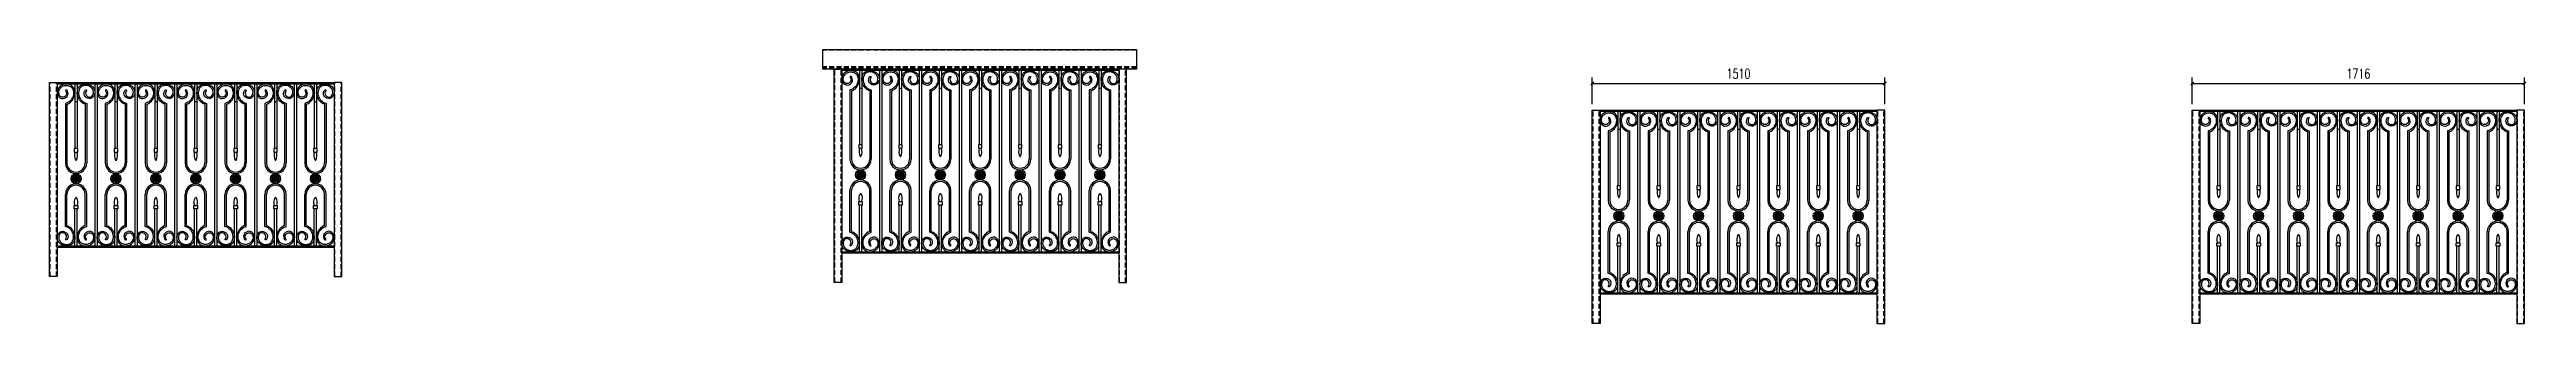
# Model space of a CAD drawing. Header units: millimetres. Extents: x -4207 to 9982, y -4789 to 6242.
# Drawn here: x -2809 to 9982, y 4831 to 6242 of the extents above.
import ezdxf

# ---------------------------------------------------------------- set-up
doc = ezdxf.new("R2010")
doc.units = ezdxf.units.MM
doc.header["$MEASUREMENT"] = 0
doc.linetypes.add('DASHED', pattern=[19.05, 12.7, -6.35])
for name, color, linetype in [('@F05_Section_Steel', 24, 'Continuous'), ('@F19_DIM', 7, 'Continuous'), ('F01_Section_AL', 92, 'Continuous'), ('F22_Dim', 9, 'Continuous'), ('XX', 6, 'DASHED')]:
    doc.layers.add(name, color=color, linetype=linetype)
doc.styles.add('_TCH_DIM_T3', font='SIMPLEX', dxfattribs={"width": 0.705882, "bigfont": 'GBCBIG'})
doc.dimstyles.new('_TCH_ARCH&&20', dxfattribs={"dimtxt": 51, "dimasz": 16, "dimexe": 30, "dimexo": 30, "dimgap": 24.5, "dimtad": 1, "dimdec": 1, "dimzin": 12, "dimdsep": 46, "dimtxsty": '_TCH_DIM_T3', "dimblk": 'ARCHTICK', "dimcen": 0.09, "dimclrt": 7, "dimazin": 2, "dimtfac": 1, "dimtdec": 1, "dimtix": 1, "dimtmove": 2, "dimatfit": 3, "dimldrblk": 'ARCHTICK', "dimfxl": 20, "dimtolj": 1, "dimtzin": 0, "dimarcsym": 0})

msp = doc.modelspace()

# ---------------------------------------------------------------- blocks, each defined once
blk = doc.blocks.new('Railing_T7_1510')
at = {"layer": '@F05_Section_Steel'}
for p, q in [((0, -550), (0, 550)), ((0, 550, 0), (40, 550, 0)), ((40, 550, 0), (40, -550, 0)), ((1510, 550, 0), (1470, 550, 0)), ((1470, 550, 0), (1470, -550, 0)), ((1510, -550), (1510, 550)), ((1510, 550, 0), (1510, 550, 0)), ((40, -550, 0), (0, -550, 0)), ((1470, -550, 0), (1510, -550, 0))]:
    blk.add_line(p, q, dxfattribs=at)
at = {"layer": 'F01_Section_AL', "linetype": 'ByBlock', "lineweight": -2}
for points in [[(40, 550), (1470, 550), (1470, 542), (40, 542)], [(40, -392), (1470, -392), (1470, -400), (40, -400)]]:
    blk.add_lwpolyline(points, close=True, dxfattribs=at)
at = {"layer": 'F22_Dim'}
for p, q in [((131, 542), (131, 159)), ((143, 542), (143, 159)), ((234, 542), (234, -392)), ((246, 542), (246, -392)), ((337, 542), (337, 159)), ((349, 542), (349, 159)), ((440, 542), (440, -392)), ((452, 542), (452, -392)), ((543, 542), (543, 159)), ((555, 542), (555, 159)), ((646, 542), (646, -392)), ((658, 542), (658, -392)), ((749, 542), (749, 159)), ((761, 542), (761, 159)), ((852, 542), (852, -392)), ((864, 542), (864, -392)), ((955, 542), (955, 159)), ((967, 542), (967, 159)), ((1058, 542), (1058, -392)), ((1070, 542), (1070, -392)), ((1161, 542), (1161, 159)), ((1173, 542), (1173, 159)), ((1264, 542), (1264, -392)), ((1276, 542), (1276, -392)), ((1367, 542), (1367, 159)), ((1379, 542), (1379, 159)), ((82, 442), (82, 85)), ((90, 437), (90, 85)), ((131, 452), (143, 452)), ((184, 437), (184, 85)), ((192, 442), (192, 85)), ((288, 442), (288, 85)), ((296, 437), (296, 85)), ((337, 452), (349, 452)), ((390, 437), (390, 85)), ((398, 442), (398, 85)), ((494, 442), (494, 85)), ((502, 437), (502, 85)), ((543, 452), (555, 452)), ((596, 437), (596, 85)), ((604, 442), (604, 85)), ((700, 442), (700, 85)), ((708, 437), (708, 85)), ((749, 452), (761, 452)), ((802, 437), (802, 85)), ((810, 442), (810, 85)), ((906, 442), (906, 85)), ((914, 437), (914, 85)), ((955, 452), (967, 452)), ((1008, 437), (1008, 85)), ((1016, 442), (1016, 85)), ((1112, 442), (1112, 85)), ((1120, 437), (1120, 85)), ((1161, 452), (1173, 452)), ((1214, 437), (1214, 85)), ((1222, 442), (1222, 85)), ((1318, 442), (1318, 85)), ((1326, 437), (1326, 85)), ((1367, 452), (1379, 452)), ((1420, 437), (1420, 85)), ((1428, 442), (1428, 85)), ((133, 5), (122, 8)), ((122, -1), (133, 2)), ((123, 11), (133, 5)), ((133, 2), (123, -4)), ((133, 5), (124, 9)), ((133, 2), (124, -2)), ((135, 7), (130, 17)), ((130, -10), (135, 0)), ((135, 7), (131, 17)), ((132, 18), (136, 7)), ((138, 7), (142, 18)), ((138, 7), (143, 17)), ((144, 17), (139, 7)), ((139, 0), (144, -10)), ((141, 5), (151, 11)), ((141, 5), (150, 9)), ((152, 8), (141, 5)), ((141, 2), (150, -2)), ((151, -4), (141, 2)), ((141, 2), (152, -1)), ((339, 5), (328, 8)), ((328, -1), (339, 2)), ((329, 11), (339, 5)), ((339, 2), (329, -4)), ((339, 5), (330, 9)), ((339, 2), (330, -2)), ((341, 7), (336, 17)), ((336, -10), (341, 0)), ((341, 7), (337, 17)), ((338, 18), (342, 7)), ((344, 7), (348, 18)), ((344, 7), (349, 17)), ((350, 17), (345, 7)), ((345, 0), (350, -10)), ((347, 5), (357, 11)), ((347, 5), (356, 9)), ((358, 8), (347, 5)), ((347, 2), (356, -2)), ((357, -4), (347, 2)), ((347, 2), (358, -1)), ((545, 5), (534, 8)), ((534, -1), (545, 2)), ((535, 11), (545, 5)), ((545, 2), (535, -4)), ((545, 5), (536, 9)), ((545, 2), (536, -2)), ((547, 7), (542, 17)), ((542, -10), (547, 0)), ((547, 7), (543, 17)), ((544, 18), (548, 7)), ((550, 7), (554, 18)), ((550, 7), (555, 17)), ((556, 17), (551, 7)), ((551, 0), (556, -10)), ((553, 5), (563, 11)), ((553, 5), (562, 9)), ((564, 8), (553, 5)), ((553, 2), (562, -2)), ((563, -4), (553, 2)), ((553, 2), (564, -1)), ((751, 5), (740, 8)), ((740, -1), (751, 2)), ((741, 11), (751, 5)), ((751, 2), (741, -4)), ((751, 5), (742, 9)), ((751, 2), (742, -2)), ((753, 7), (748, 17)), ((748, -10), (753, 0)), ((753, 7), (749, 17)), ((750, 18), (754, 7)), ((756, 7), (760, 18)), ((756, 7), (761, 17)), ((762, 17), (757, 7)), ((757, 0), (762, -10)), ((759, 5), (769, 11)), ((759, 5), (768, 9)), ((770, 8), (759, 5)), ((759, 2), (768, -2)), ((769, -4), (759, 2)), ((759, 2), (770, -1)), ((957, 5), (946, 8)), ((946, -1), (957, 2)), ((947, 11), (957, 5)), ((957, 2), (947, -4)), ((957, 5), (948, 9)), ((957, 2), (948, -2)), ((959, 7), (954, 17)), ((954, -10), (959, 0)), ((959, 7), (955, 17)), ((956, 18), (960, 7)), ((962, 7), (966, 18)), ((962, 7), (967, 17)), ((968, 17), (963, 7)), ((963, 0), (968, -10)), ((965, 5), (975, 11)), ((965, 5), (974, 9)), ((976, 8), (965, 5)), ((965, 2), (974, -2)), ((975, -4), (965, 2)), ((965, 2), (976, -1)), ((1163, 5), (1152, 8)), ((1152, -1), (1163, 2)), ((1153, 11), (1163, 5)), ((1163, 2), (1153, -4)), ((1163, 5), (1154, 9)), ((1163, 2), (1154, -2)), ((1165, 7), (1160, 17)), ((1160, -10), (1165, 0)), ((1165, 7), (1161, 17)), ((1162, 18), (1166, 7)), ((1168, 7), (1172, 18)), ((1168, 7), (1173, 17)), ((1174, 17), (1169, 7)), ((1169, 0), (1174, -10)), ((1171, 5), (1181, 11)), ((1171, 5), (1180, 9)), ((1182, 8), (1171, 5)), ((1171, 2), (1180, -2)), ((1181, -4), (1171, 2)), ((1171, 2), (1182, -1)), ((1369, 5), (1358, 8)), ((1358, -1), (1369, 2)), ((1359, 11), (1369, 5)), ((1369, 2), (1359, -4)), ((1369, 5), (1360, 9)), ((1369, 2), (1360, -2)), ((1371, 7), (1366, 17)), ((1366, -10), (1371, 0)), ((1371, 7), (1367, 17)), ((1368, 18), (1372, 7)), ((1374, 7), (1378, 18)), ((1374, 7), (1379, 17)), ((1380, 17), (1375, 7)), ((1375, 0), (1380, -10)), ((1377, 5), (1387, 11)), ((1377, 5), (1386, 9)), ((1388, 8), (1377, 5)), ((1377, 2), (1386, -2)), ((1387, -4), (1377, 2)), ((1377, 2), (1388, -1)), ((82, -292), (82, -77)), ((90, -287), (90, -77)), ((135, 0), (131, -10)), ((136, 0), (132, -11)), ((142, -11), (138, 0)), ((138, 0), (143, -10)), ((184, -287), (184, -77)), ((192, -292), (192, -77)), ((288, -292), (288, -77)), ((296, -287), (296, -77)), ((341, 0), (337, -10)), ((342, 0), (338, -11)), ((348, -11), (344, 0)), ((344, 0), (349, -10)), ((390, -287), (390, -77)), ((398, -292), (398, -77)), ((494, -292), (494, -77)), ((502, -287), (502, -77)), ((547, 0), (543, -10)), ((548, 0), (544, -11)), ((554, -11), (550, 0)), ((550, 0), (555, -10)), ((596, -287), (596, -77)), ((604, -292), (604, -77)), ((700, -292), (700, -77)), ((708, -287), (708, -77)), ((753, 0), (749, -10)), ((754, 0), (750, -11)), ((760, -11), (756, 0)), ((756, 0), (761, -10)), ((802, -287), (802, -77)), ((810, -292), (810, -77)), ((906, -292), (906, -77)), ((914, -287), (914, -77)), ((959, 0), (955, -10)), ((960, 0), (956, -11)), ((966, -11), (962, 0)), ((962, 0), (967, -10)), ((1008, -287), (1008, -77)), ((1016, -292), (1016, -77)), ((1112, -292), (1112, -77)), ((1120, -287), (1120, -77)), ((1165, 0), (1161, -10)), ((1166, 0), (1162, -11)), ((1172, -11), (1168, 0)), ((1168, 0), (1173, -10)), ((1214, -287), (1214, -77)), ((1222, -292), (1222, -77)), ((1318, -292), (1318, -77)), ((1326, -287), (1326, -77)), ((1371, 0), (1367, -10)), ((1372, 0), (1368, -11)), ((1378, -11), (1374, 0)), ((1374, 0), (1379, -10)), ((1420, -287), (1420, -77)), ((1428, -292), (1428, -77)), ((131, -392), (131, -152)), ((143, -392), (143, -152)), ((337, -392), (337, -152)), ((349, -392), (349, -152)), ((543, -392), (543, -152)), ((555, -392), (555, -152)), ((749, -392), (749, -152)), ((761, -392), (761, -152)), ((955, -392), (955, -152)), ((967, -392), (967, -152)), ((1161, -392), (1161, -152)), ((1173, -392), (1173, -152)), ((1367, -392), (1367, -152)), ((1379, -392), (1379, -152)), ((184, -288), (184, -287)), ((390, -288), (390, -287)), ((596, -288), (596, -287)), ((802, -288), (802, -287)), ((1008, -288), (1008, -287)), ((1214, -288), (1214, -287)), ((1420, -288), (1420, -287))]:
    blk.add_line(p, q, dxfattribs=at)
for points in [[(128, 141), (146, 141), (146, 159), (128, 159)], [(334, 141), (352, 141), (352, 159), (334, 159)], [(540, 141), (558, 141), (558, 159), (540, 159)], [(746, 141), (764, 141), (764, 159), (746, 159)], [(952, 141), (970, 141), (970, 159), (952, 159)], [(1158, 141), (1176, 141), (1176, 159), (1158, 159)], [(1364, 141), (1382, 141), (1382, 159), (1364, 159)], [(128, -134), (146, -134), (146, -152), (128, -152)], [(334, -134), (352, -134), (352, -152), (334, -152)], [(540, -134), (558, -134), (558, -152), (540, -152)], [(746, -134), (764, -134), (764, -152), (746, -152)], [(952, -134), (970, -134), (970, -152), (952, -152)], [(1158, -134), (1176, -134), (1176, -152), (1158, -152)], [(1364, -134), (1382, -134), (1382, -152), (1364, -152)]]:
    blk.add_lwpolyline(points, close=True, dxfattribs=at)
for points in [[(132, 141, 0.200872), (135, 100, 0.628431), (139, 100, 0.201045), (142, 141, -1.43212)], [(338, 141, 0.200872), (341, 100, 0.628431), (345, 100, 0.201045), (348, 141, -1.43212)], [(544, 141, 0.200872), (547, 100, 0.628431), (551, 100, 0.201045), (554, 141, -1.43212)], [(750, 141, 0.200872), (753, 100, 0.628431), (757, 100, 0.201045), (760, 141, -1.43212)], [(956, 141, 0.200872), (959, 100, 0.628431), (963, 100, 0.201045), (966, 141, -1.43212)], [(1162, 141, 0.200872), (1165, 100, 0.628431), (1169, 100, 0.201045), (1172, 141, -1.43212)], [(1368, 141, 0.200872), (1371, 100, 0.628431), (1375, 100, 0.201045), (1378, 141, -1.43212)], [(132, -134, -0.200872), (135, -93, -0.628431), (139, -93, -0.201045), (142, -134, 1.43212)], [(338, -134, -0.200872), (341, -93, -0.628431), (345, -93, -0.201045), (348, -134, 1.43212)], [(544, -134, -0.200872), (547, -93, -0.628431), (551, -93, -0.201045), (554, -134, 1.43212)], [(750, -134, -0.200872), (753, -93, -0.628431), (757, -93, -0.201045), (760, -134, 1.43212)], [(956, -134, -0.200872), (959, -93, -0.628431), (963, -93, -0.201045), (966, -134, 1.43212)], [(1162, -134, -0.200872), (1165, -93, -0.628431), (1169, -93, -0.201045), (1172, -134, 1.43212)], [(1368, -134, -0.200872), (1371, -93, -0.628431), (1375, -93, -0.201045), (1378, -134, 1.43212)]]:
    blk.add_lwpolyline(points, format="xyb", dxfattribs=at)
for centre, radius in [((137, 4), 26), ((137, 4), 19.4), ((343, 4), 26), ((343, 4), 19.4), ((549, 4), 26), ((549, 4), 19.4), ((755, 4), 26), ((755, 4), 19.4), ((961, 4), 26), ((961, 4), 19.4), ((1167, 4), 26), ((1167, 4), 19.4), ((1373, 4), 26), ((1373, 4), 19.4)]:
    blk.add_circle(centre, radius, dxfattribs=at)
for centre, radius, start, end in [((137, 85), 55, 179.9978, 0.0033), ((137, 85), 47, 179.9978, 0.0033), ((343, 85), 55, 179.9978, 0.0033), ((343, 85), 47, 179.9978, 0.0033), ((549, 85), 55, 179.9978, 0.0033), ((549, 85), 47, 179.9978, 0.0033), ((755, 85), 55, 179.9978, 0.0033), ((755, 85), 47, 179.9978, 0.0033), ((961, 85), 55, 179.9978, 0.0033), ((961, 85), 47, 179.9978, 0.0033), ((1167, 85), 55, 179.9978, 0.0033), ((1167, 85), 47, 179.9978, 0.0033), ((1373, 85), 55, 179.9978, 0.0033), ((1373, 85), 47, 179.9978, 0.0033), ((137, -77), 55, 359.9967, 180.0022), ((137, -77), 47, 359.9967, 180.0022), ((343, -77), 55, 359.9967, 180.0022), ((343, -77), 47, 359.9967, 180.0022), ((549, -77), 55, 359.9967, 180.0022), ((549, -77), 47, 359.9967, 180.0022), ((755, -77), 55, 359.9967, 180.0022), ((755, -77), 47, 359.9967, 180.0022), ((961, -77), 55, 359.9967, 180.0022), ((961, -77), 47, 359.9967, 180.0022), ((1167, -77), 55, 359.9967, 180.0022), ((1167, -77), 47, 359.9967, 180.0022), ((1373, -77), 55, 359.9967, 180.0022), ((1373, -77), 47, 359.9967, 180.0022)]:
    blk.add_arc(centre, radius, start, end, dxfattribs=at)
for centre, major_axis, start_param, end_param in [((122, 5), (2.77, 2.77), 0.393353, 2.228072), ((137, 4), (-18.9, 0.5), -0.104056, 0.153497), ((122, 2), (-2.77, 2.77), 0.914828, 2.749548), ((125, 13), (2.77, 2.77), 1.700227, 3.534946), ((123, 7), (1.23, 1.23), 1.207114, 2.958414), ((119, 4), (2.41, 2.41), 4.797899, 6.198983), ((123, 0), (-1.23, 1.23), 0.184487, 1.935787), ((137, 4), (13.4, 13.4), 1.442674, 1.700227), ((125, 11), (-1.23, 1.23), -0.600911, 1.150389), ((129, -27), (21.7, 21.7), 0.666908, 0.98754), ((129, 34), (-30.7, 1.5), 1.418286, 1.738919), ((124, 16), (-2.41, 2.41), 2.441705, 3.842789), ((128, 15), (-2.77, 2.77), 4.320344, 6.155063), ((110, -12), (21.7, 21.7), 6.164695, 6.485328), ((153, 30), (-21.7, 21.7), 1.369962, 1.690595), ((153, -23), (21.7, 21.7), 1.452306, 1.772939), ((110, 19), (-21.7, 21.7), 2.940758, 3.261391), ((129, 16), (1.23, 1.23), 0.421716, 2.173016), ((135, 18), (2.77, 2.77), 0.914828, 2.749548), ((134, 18), (-1.23, 1.23), -1.38631, 0.36499), ((137, 4), (3.91, 0.3), 4.635119236226924, 10.91830454340651), ((137, 4), (-2.51, 1.36), 2.068645, 8.35183), ((137, 4), (-13.4, 13.4), -0.91352, -0.655968), ((137, 22), (2.41, 2.41), 3.227103, 4.628187), ((167, 11), (-0.6, 30.7), 1.349454, 1.670086), ((107, 11), (-6.6, 30), 4.376947, 4.69758), ((139, 18), (2.77, 2.77), 5.105742, 6.940461), ((140, 18), (-1.23, 1.23), 4.348707, 6.100007), ((164, -12), (30.4, 4.2), 2.017312, 2.337945), ((164, 20), (-27.2, 14.3), 1.152321, 1.472953), ((121, 30), (-21.7, 21.7), 3.023102, 3.343735), ((121, -23), (21.7, 21.7), 6.082351, 6.402984), ((145, 34), (-21.7, 21.7), 2.237704, 2.558337), ((145, -27), (21.7, 21.7), 0.584564, 0.905196), ((146, 15), (2.77, 2.77), 0.12943, 1.964149), ((145, 16), (1.23, 1.23), 5.682274, 7.433574), ((150, 16), (-2.41, 2.41), 0.870908, 2.271992), ((137, 4), (13.4, 13.4), 6.155063, 6.412616), ((149, 13), (-2.77, 2.77), 2.749548, 4.584267), ((149, 11), (-1.23, 1.23), 3.563308, 5.314609), ((152, 6), (2.77, 2.77), 5.627217, 7.461937), ((152, 2), (2.77, 2.77), 3.534946, 5.369665), ((155, 4), (2.41, 2.41), 1.656307, 3.05739), ((151, 7), (1.23, 1.23), 4.896876, 6.648176), ((151, 0), (1.23, 1.23), 4.348707, 6.100007), ((137, 4), (13.4, 13.4), 5.369665, 5.627217), ((328, 5), (2.77, 2.77), 0.393353, 2.228072), ((343, 4), (-18.9, 0.5), -0.104056, 0.153497), ((328, 2), (-2.77, 2.77), 0.914828, 2.749548), ((331, 13), (2.77, 2.77), 1.700227, 3.534946), ((329, 7), (1.23, 1.23), 1.207114, 2.958414), ((325, 4), (2.41, 2.41), 4.797899, 6.198983), ((329, 0), (-1.23, 1.23), 0.184487, 1.935787), ((343, 4), (13.4, 13.4), 1.442674, 1.700227), ((331, 11), (-1.23, 1.23), -0.600911, 1.150389), ((335, -27), (21.7, 21.7), 0.666908, 0.98754), ((335, 34), (-30.7, 1.5), 1.418286, 1.738919), ((330, 16), (-2.41, 2.41), 2.441705, 3.842789), ((334, 15), (-2.77, 2.77), 4.320344, 6.155063), ((316, -12), (21.7, 21.7), 6.164695, 6.485328), ((359, 30), (-21.7, 21.7), 1.369962, 1.690595), ((359, -23), (21.7, 21.7), 1.452306, 1.772939), ((316, 19), (-21.7, 21.7), 2.940758, 3.261391), ((335, 16), (1.23, 1.23), 0.421716, 2.173016), ((341, 18), (2.77, 2.77), 0.914828, 2.749548), ((340, 18), (-1.23, 1.23), -1.38631, 0.36499), ((343, 4), (3.91, 0.3), 4.635119236226924, 10.91830454340651), ((343, 4), (-2.51, 1.36), 2.068645, 8.35183), ((343, 4), (-13.4, 13.4), -0.91352, -0.655968), ((343, 22), (2.41, 2.41), 3.227103, 4.628187), ((373, 11), (-0.6, 30.7), 1.349454, 1.670086), ((313, 11), (-6.6, 30), 4.376947, 4.69758), ((345, 18), (2.77, 2.77), 5.105742, 6.940461), ((346, 18), (-1.23, 1.23), 4.348707, 6.100007), ((370, -12), (30.4, 4.2), 2.017312, 2.337945), ((370, 20), (-27.2, 14.3), 1.152321, 1.472953), ((327, 30), (-21.7, 21.7), 3.023102, 3.343735), ((327, -23), (21.7, 21.7), 6.082351, 6.402984), ((351, 34), (-21.7, 21.7), 2.237704, 2.558337), ((351, -27), (21.7, 21.7), 0.584564, 0.905196), ((352, 15), (2.77, 2.77), 0.12943, 1.964149), ((351, 16), (1.23, 1.23), 5.682274, 7.433574), ((356, 16), (-2.41, 2.41), 0.870908, 2.271992), ((343, 4), (13.4, 13.4), 6.155063, 6.412616), ((355, 13), (-2.77, 2.77), 2.749548, 4.584267), ((355, 11), (-1.23, 1.23), 3.563308, 5.314609), ((358, 6), (2.77, 2.77), 5.627217, 7.461937), ((358, 2), (2.77, 2.77), 3.534946, 5.369665), ((361, 4), (2.41, 2.41), 1.656307, 3.05739), ((357, 7), (1.23, 1.23), 4.896876, 6.648176), ((357, 0), (1.23, 1.23), 4.348707, 6.100007), ((343, 4), (13.4, 13.4), 5.369665, 5.627217), ((534, 5), (2.77, 2.77), 0.393353, 2.228072), ((549, 4), (-18.9, 0.5), -0.104056, 0.153497), ((534, 2), (-2.77, 2.77), 0.914828, 2.749548), ((537, 13), (2.77, 2.77), 1.700227, 3.534946), ((535, 7), (1.23, 1.23), 1.207114, 2.958414), ((531, 4), (2.41, 2.41), 4.797899, 6.198983), ((535, 0), (-1.23, 1.23), 0.184487, 1.935787), ((549, 4), (13.4, 13.4), 1.442674, 1.700227), ((537, 11), (-1.23, 1.23), -0.600911, 1.150389), ((541, -27), (21.7, 21.7), 0.666908, 0.98754), ((541, 34), (-30.7, 1.5), 1.418286, 1.738919), ((536, 16), (-2.41, 2.41), 2.441705, 3.842789), ((540, 15), (-2.77, 2.77), 4.320344, 6.155063), ((522, -12), (21.7, 21.7), 6.164695, 6.485328), ((565, 30), (-21.7, 21.7), 1.369962, 1.690595), ((565, -23), (21.7, 21.7), 1.452306, 1.772939), ((522, 19), (-21.7, 21.7), 2.940758, 3.261391), ((541, 16), (1.23, 1.23), 0.421716, 2.173016), ((547, 18), (2.77, 2.77), 0.914828, 2.749548), ((546, 18), (-1.23, 1.23), -1.38631, 0.36499), ((549, 4), (3.91, 0.3), 4.635119236226924, 10.91830454340651), ((549, 4), (-2.51, 1.36), 2.068645, 8.35183), ((549, 4), (-13.4, 13.4), -0.91352, -0.655968), ((549, 22), (2.41, 2.41), 3.227103, 4.628187), ((579, 11), (-0.6, 30.7), 1.349454, 1.670086), ((519, 11), (-6.6, 30), 4.376947, 4.69758), ((551, 18), (2.77, 2.77), 5.105742, 6.940461), ((552, 18), (-1.23, 1.23), 4.348707, 6.100007), ((576, -12), (30.4, 4.2), 2.017312, 2.337945), ((576, 20), (-27.2, 14.3), 1.152321, 1.472953), ((533, 30), (-21.7, 21.7), 3.023102, 3.343735), ((533, -23), (21.7, 21.7), 6.082351, 6.402984), ((557, 34), (-21.7, 21.7), 2.237704, 2.558337), ((557, -27), (21.7, 21.7), 0.584564, 0.905196), ((558, 15), (2.77, 2.77), 0.12943, 1.964149), ((557, 16), (1.23, 1.23), 5.682274, 7.433574), ((562, 16), (-2.41, 2.41), 0.870908, 2.271992), ((549, 4), (13.4, 13.4), 6.155063, 6.412616), ((561, 13), (-2.77, 2.77), 2.749548, 4.584267), ((561, 11), (-1.23, 1.23), 3.563308, 5.314609), ((564, 6), (2.77, 2.77), 5.627217, 7.461937), ((564, 2), (2.77, 2.77), 3.534946, 5.369665), ((567, 4), (2.41, 2.41), 1.656307, 3.05739), ((563, 7), (1.23, 1.23), 4.896876, 6.648176), ((563, 0), (1.23, 1.23), 4.348707, 6.100007), ((549, 4), (13.4, 13.4), 5.369665, 5.627217), ((740, 5), (2.77, 2.77), 0.393353, 2.228072), ((755, 4), (-18.9, 0.5), -0.104056, 0.153497), ((740, 2), (-2.77, 2.77), 0.914828, 2.749548), ((743, 13), (2.77, 2.77), 1.700227, 3.534946), ((741, 7), (1.23, 1.23), 1.207114, 2.958414), ((737, 4), (2.41, 2.41), 4.797899, 6.198983), ((741, 0), (-1.23, 1.23), 0.184487, 1.935787), ((755, 4), (13.4, 13.4), 1.442674, 1.700227), ((743, 11), (-1.23, 1.23), -0.600911, 1.150389), ((747, -27), (21.7, 21.7), 0.666908, 0.98754), ((747, 34), (-30.7, 1.5), 1.418286, 1.738919), ((742, 16), (-2.41, 2.41), 2.441705, 3.842789), ((746, 15), (-2.77, 2.77), 4.320344, 6.155063), ((728, -12), (21.7, 21.7), 6.164695, 6.485328), ((771, 30), (-21.7, 21.7), 1.369962, 1.690595), ((771, -23), (21.7, 21.7), 1.452306, 1.772939), ((728, 19), (-21.7, 21.7), 2.940758, 3.261391), ((747, 16), (1.23, 1.23), 0.421716, 2.173016), ((753, 18), (2.77, 2.77), 0.914828, 2.749548), ((752, 18), (-1.23, 1.23), -1.38631, 0.36499), ((755, 4), (3.91, 0.3), 4.635119236226924, 10.91830454340651), ((755, 4), (-2.51, 1.36), 2.068645, 8.35183), ((755, 4), (-13.4, 13.4), -0.91352, -0.655968), ((755, 22), (2.41, 2.41), 3.227103, 4.628187), ((785, 11), (-0.6, 30.7), 1.349454, 1.670086), ((725, 11), (-6.6, 30), 4.376947, 4.69758), ((757, 18), (2.77, 2.77), 5.105742, 6.940461), ((758, 18), (-1.23, 1.23), 4.348707, 6.100007), ((782, -12), (30.4, 4.2), 2.017312, 2.337945), ((782, 20), (-27.2, 14.3), 1.152321, 1.472953), ((739, 30), (-21.7, 21.7), 3.023102, 3.343735), ((739, -23), (21.7, 21.7), 6.082351, 6.402984), ((763, 34), (-21.7, 21.7), 2.237704, 2.558337), ((763, -27), (21.7, 21.7), 0.584564, 0.905196), ((764, 15), (2.77, 2.77), 0.12943, 1.964149), ((763, 16), (1.23, 1.23), 5.682274, 7.433574), ((768, 16), (-2.41, 2.41), 0.870908, 2.271992), ((755, 4), (13.4, 13.4), 6.155063, 6.412616), ((767, 13), (-2.77, 2.77), 2.749548, 4.584267), ((767, 11), (-1.23, 1.23), 3.563308, 5.314609), ((770, 6), (2.77, 2.77), 5.627217, 7.461937), ((770, 2), (2.77, 2.77), 3.534946, 5.369665), ((773, 4), (2.41, 2.41), 1.656307, 3.05739), ((769, 7), (1.23, 1.23), 4.896876, 6.648176), ((769, 0), (1.23, 1.23), 4.348707, 6.100007), ((755, 4), (13.4, 13.4), 5.369665, 5.627217), ((946, 5), (2.77, 2.77), 0.393353, 2.228072), ((961, 4), (-18.9, 0.5), -0.104056, 0.153497), ((946, 2), (-2.77, 2.77), 0.914828, 2.749548), ((949, 13), (2.77, 2.77), 1.700227, 3.534946), ((947, 7), (1.23, 1.23), 1.207114, 2.958414), ((943, 4), (2.41, 2.41), 4.797899, 6.198983), ((947, 0), (-1.23, 1.23), 0.184487, 1.935787), ((961, 4), (13.4, 13.4), 1.442674, 1.700227), ((949, 11), (-1.23, 1.23), -0.600911, 1.150389), ((953, -27), (21.7, 21.7), 0.666908, 0.98754), ((953, 34), (-30.7, 1.5), 1.418286, 1.738919), ((948, 16), (-2.41, 2.41), 2.441705, 3.842789), ((952, 15), (-2.77, 2.77), 4.320344, 6.155063), ((934, -12), (21.7, 21.7), 6.164695, 6.485328), ((977, 30), (-21.7, 21.7), 1.369962, 1.690595), ((977, -23), (21.7, 21.7), 1.452306, 1.772939), ((934, 19), (-21.7, 21.7), 2.940758, 3.261391), ((953, 16), (1.23, 1.23), 0.421716, 2.173016), ((959, 18), (2.77, 2.77), 0.914828, 2.749548), ((958, 18), (-1.23, 1.23), -1.38631, 0.36499), ((961, 4), (3.91, 0.3), 4.635119236226924, 10.91830454340651), ((961, 4), (-2.51, 1.36), 2.068645, 8.35183), ((961, 4), (-13.4, 13.4), -0.91352, -0.655968), ((961, 22), (2.41, 2.41), 3.227103, 4.628187), ((991, 11), (-0.6, 30.7), 1.349454, 1.670086), ((931, 11), (-6.6, 30), 4.376947, 4.69758), ((963, 18), (2.77, 2.77), 5.105742, 6.940461), ((964, 18), (-1.23, 1.23), 4.348707, 6.100007), ((988, -12), (30.4, 4.2), 2.017312, 2.337945), ((988, 20), (-27.2, 14.3), 1.152321, 1.472953), ((945, 30), (-21.7, 21.7), 3.023102, 3.343735), ((945, -23), (21.7, 21.7), 6.082351, 6.402984), ((969, 34), (-21.7, 21.7), 2.237704, 2.558337), ((969, -27), (21.7, 21.7), 0.584564, 0.905196), ((970, 15), (2.77, 2.77), 0.12943, 1.964149), ((969, 16), (1.23, 1.23), 5.682274, 7.433574), ((974, 16), (-2.41, 2.41), 0.870908, 2.271992), ((961, 4), (13.4, 13.4), 6.155063, 6.412616), ((973, 13), (-2.77, 2.77), 2.749548, 4.584267), ((973, 11), (-1.23, 1.23), 3.563308, 5.314609), ((976, 6), (2.77, 2.77), 5.627217, 7.461937), ((976, 2), (2.77, 2.77), 3.534946, 5.369665), ((979, 4), (2.41, 2.41), 1.656307, 3.05739), ((975, 7), (1.23, 1.23), 4.896876, 6.648176), ((975, 0), (1.23, 1.23), 4.348707, 6.100007), ((961, 4), (13.4, 13.4), 5.369665, 5.627217), ((1152, 5), (2.77, 2.77), 0.393353, 2.228072), ((1167, 4), (-18.9, 0.5), -0.104056, 0.153497), ((1152, 2), (-2.77, 2.77), 0.914828, 2.749548), ((1155, 13), (2.77, 2.77), 1.700227, 3.534946), ((1153, 7), (1.23, 1.23), 1.207114, 2.958414), ((1149, 4), (2.41, 2.41), 4.797899, 6.198983), ((1153, 0), (-1.23, 1.23), 0.184487, 1.935787), ((1167, 4), (13.4, 13.4), 1.442674, 1.700227), ((1155, 11), (-1.23, 1.23), -0.600911, 1.150389), ((1159, -27), (21.7, 21.7), 0.666908, 0.98754), ((1159, 34), (-30.7, 1.5), 1.418286, 1.738919), ((1154, 16), (-2.41, 2.41), 2.441705, 3.842789), ((1158, 15), (-2.77, 2.77), 4.320344, 6.155063), ((1140, -12), (21.7, 21.7), 6.164695, 6.485328), ((1183, 30), (-21.7, 21.7), 1.369962, 1.690595), ((1183, -23), (21.7, 21.7), 1.452306, 1.772939), ((1140, 19), (-21.7, 21.7), 2.940758, 3.261391), ((1159, 16), (1.23, 1.23), 0.421716, 2.173016), ((1165, 18), (2.77, 2.77), 0.914828, 2.749548), ((1164, 18), (-1.23, 1.23), -1.38631, 0.36499), ((1167, 4), (3.91, 0.3), 4.635119236226924, 10.91830454340651), ((1167, 4), (-2.51, 1.36), 2.068645, 8.35183), ((1167, 4), (-13.4, 13.4), -0.91352, -0.655968), ((1167, 22), (2.41, 2.41), 3.227103, 4.628187), ((1197, 11), (-0.6, 30.7), 1.349454, 1.670086), ((1137, 11), (-6.6, 30), 4.376947, 4.69758), ((1169, 18), (2.77, 2.77), 5.105742, 6.940461), ((1170, 18), (-1.23, 1.23), 4.348707, 6.100007), ((1194, -12), (30.4, 4.2), 2.017312, 2.337945), ((1194, 20), (-27.2, 14.3), 1.152321, 1.472953), ((1151, 30), (-21.7, 21.7), 3.023102, 3.343735), ((1151, -23), (21.7, 21.7), 6.082351, 6.402984), ((1175, 34), (-21.7, 21.7), 2.237704, 2.558337), ((1175, -27), (21.7, 21.7), 0.584564, 0.905196), ((1176, 15), (2.77, 2.77), 0.12943, 1.964149), ((1175, 16), (1.23, 1.23), 5.682274, 7.433574), ((1180, 16), (-2.41, 2.41), 0.870908, 2.271992), ((1167, 4), (13.4, 13.4), 6.155063, 6.412616), ((1179, 13), (-2.77, 2.77), 2.749548, 4.584267), ((1179, 11), (-1.23, 1.23), 3.563308, 5.314609), ((1182, 6), (2.77, 2.77), 5.627217, 7.461937), ((1182, 2), (2.77, 2.77), 3.534946, 5.369665), ((1185, 4), (2.41, 2.41), 1.656307, 3.05739), ((1181, 7), (1.23, 1.23), 4.896876, 6.648176), ((1181, 0), (1.23, 1.23), 4.348707, 6.100007), ((1167, 4), (13.4, 13.4), 5.369665, 5.627217), ((1358, 5), (2.77, 2.77), 0.393353, 2.228072), ((1373, 4), (-18.9, 0.5), -0.104056, 0.153497), ((1358, 2), (-2.77, 2.77), 0.914828, 2.749548), ((1361, 13), (2.77, 2.77), 1.700227, 3.534946), ((1359, 7), (1.23, 1.23), 1.207114, 2.958414), ((1355, 4), (2.41, 2.41), 4.797899, 6.198983), ((1359, 0), (-1.23, 1.23), 0.184487, 1.935787), ((1373, 4), (13.4, 13.4), 1.442674, 1.700227), ((1361, 11), (-1.23, 1.23), -0.600911, 1.150389), ((1365, -27), (21.7, 21.7), 0.666908, 0.98754), ((1365, 34), (-30.7, 1.5), 1.418286, 1.738919), ((1360, 16), (-2.41, 2.41), 2.441705, 3.842789), ((1364, 15), (-2.77, 2.77), 4.320344, 6.155063), ((1346, -12), (21.7, 21.7), 6.164695, 6.485328), ((1389, 30), (-21.7, 21.7), 1.369962, 1.690595), ((1389, -23), (21.7, 21.7), 1.452306, 1.772939), ((1346, 19), (-21.7, 21.7), 2.940758, 3.261391), ((1365, 16), (1.23, 1.23), 0.421716, 2.173016), ((1371, 18), (2.77, 2.77), 0.914828, 2.749548), ((1370, 18), (-1.23, 1.23), -1.38631, 0.36499), ((1373, 4), (3.91, 0.3), 4.635119236226924, 10.91830454340651), ((1373, 4), (-2.51, 1.36), 2.068645, 8.35183), ((1373, 4), (-13.4, 13.4), -0.91352, -0.655968), ((1373, 22), (2.41, 2.41), 3.227103, 4.628187), ((1403, 11), (-0.6, 30.7), 1.349454, 1.670086), ((1343, 11), (-6.6, 30), 4.376947, 4.69758), ((1375, 18), (2.77, 2.77), 5.105742, 6.940461), ((1376, 18), (-1.23, 1.23), 4.348707, 6.100007), ((1400, -12), (30.4, 4.2), 2.017312, 2.337945), ((1400, 20), (-27.2, 14.3), 1.152321, 1.472953), ((1357, 30), (-21.7, 21.7), 3.023102, 3.343735), ((1357, -23), (21.7, 21.7), 6.082351, 6.402984), ((1381, 34), (-21.7, 21.7), 2.237704, 2.558337), ((1381, -27), (21.7, 21.7), 0.584564, 0.905196), ((1382, 15), (2.77, 2.77), 0.12943, 1.964149), ((1381, 16), (1.23, 1.23), 5.682274, 7.433574), ((1386, 16), (-2.41, 2.41), 0.870908, 2.271992), ((1373, 4), (13.4, 13.4), 6.155063, 6.412616), ((1385, 13), (-2.77, 2.77), 2.749548, 4.584267), ((1385, 11), (-1.23, 1.23), 3.563308, 5.314609), ((1388, 6), (2.77, 2.77), 5.627217, 7.461937), ((1388, 2), (2.77, 2.77), 3.534946, 5.369665), ((1391, 4), (2.41, 2.41), 1.656307, 3.05739), ((1387, 7), (1.23, 1.23), 4.896876, 6.648176), ((1387, 0), (1.23, 1.23), 4.348707, 6.100007), ((1373, 4), (13.4, 13.4), 5.369665, 5.627217), ((125, -6), (-2.77, 2.77), -0.392045, 1.442674), ((137, 4), (-13.4, 13.4), 1.442674, 1.700227), ((125, -4), (-1.23, 1.23), 0.421716, 2.173016), ((124, -9), (-2.41, 2.41), 4.012501, 5.413585), ((128, -8), (-2.77, 2.77), 1.700227, 3.534946), ((129, -9), (1.23, 1.23), 2.540681, 4.291981), ((135, -11), (-2.77, 2.77), 0.393353, 2.228072), ((134, -11), (1.23, 1.23), 2.77791, 4.52921), ((137, -15), (-2.41, 2.41), -1.485286, -0.084202), ((137, 4), (13.4, 13.4), 3.798869, 4.056421), ((167, -4), (30.6, 2.2), 2.95277, 3.273403), ((107, -4), (30.7, 1.6), -0.252916, 0.067716), ((139, -11), (-2.77, 2.77), 2.485625, 4.320344), ((140, -11), (1.23, 1.23), 3.326079, 5.077379), ((146, -8), (-2.77, 2.77), 1.178751, 3.01347), ((145, -9), (-1.23, 1.23), 1.992512, 3.743812), ((150, -9), (-2.41, 2.41), -0.699888, 0.701196), ((137, 4), (13.4, 13.4), 4.584267, 4.841819), ((149, -6), (2.77, 2.77), 4.841819, 6.676538), ((149, -4), (-1.23, 1.23), 2.540681, 4.291981), ((331, -6), (-2.77, 2.77), -0.392045, 1.442674), ((343, 4), (-13.4, 13.4), 1.442674, 1.700227), ((331, -4), (-1.23, 1.23), 0.421716, 2.173016), ((330, -9), (-2.41, 2.41), 4.012501, 5.413585), ((334, -8), (-2.77, 2.77), 1.700227, 3.534946), ((335, -9), (1.23, 1.23), 2.540681, 4.291981), ((341, -11), (-2.77, 2.77), 0.393353, 2.228072), ((340, -11), (1.23, 1.23), 2.77791, 4.52921), ((343, -15), (-2.41, 2.41), -1.485286, -0.084202), ((343, 4), (13.4, 13.4), 3.798869, 4.056421), ((373, -4), (30.6, 2.2), 2.95277, 3.273403), ((313, -4), (30.7, 1.6), -0.252916, 0.067716), ((345, -11), (-2.77, 2.77), 2.485625, 4.320344), ((346, -11), (1.23, 1.23), 3.326079, 5.077379), ((352, -8), (-2.77, 2.77), 1.178751, 3.01347), ((351, -9), (-1.23, 1.23), 1.992512, 3.743812), ((356, -9), (-2.41, 2.41), -0.699888, 0.701196), ((343, 4), (13.4, 13.4), 4.584267, 4.841819), ((355, -6), (2.77, 2.77), 4.841819, 6.676538), ((355, -4), (-1.23, 1.23), 2.540681, 4.291981), ((537, -6), (-2.77, 2.77), -0.392045, 1.442674), ((549, 4), (-13.4, 13.4), 1.442674, 1.700227), ((537, -4), (-1.23, 1.23), 0.421716, 2.173016), ((536, -9), (-2.41, 2.41), 4.012501, 5.413585), ((540, -8), (-2.77, 2.77), 1.700227, 3.534946), ((541, -9), (1.23, 1.23), 2.540681, 4.291981), ((547, -11), (-2.77, 2.77), 0.393353, 2.228072), ((546, -11), (1.23, 1.23), 2.77791, 4.52921), ((549, -15), (-2.41, 2.41), -1.485286, -0.084202), ((549, 4), (13.4, 13.4), 3.798869, 4.056421), ((579, -4), (30.6, 2.2), 2.95277, 3.273403), ((519, -4), (30.7, 1.6), -0.252916, 0.067716), ((551, -11), (-2.77, 2.77), 2.485625, 4.320344), ((552, -11), (1.23, 1.23), 3.326079, 5.077379), ((558, -8), (-2.77, 2.77), 1.178751, 3.01347), ((557, -9), (-1.23, 1.23), 1.992512, 3.743812), ((562, -9), (-2.41, 2.41), -0.699888, 0.701196), ((549, 4), (13.4, 13.4), 4.584267, 4.841819), ((561, -6), (2.77, 2.77), 4.841819, 6.676538), ((561, -4), (-1.23, 1.23), 2.540681, 4.291981), ((743, -6), (-2.77, 2.77), -0.392045, 1.442674), ((755, 4), (-13.4, 13.4), 1.442674, 1.700227), ((743, -4), (-1.23, 1.23), 0.421716, 2.173016), ((742, -9), (-2.41, 2.41), 4.012501, 5.413585), ((746, -8), (-2.77, 2.77), 1.700227, 3.534946), ((747, -9), (1.23, 1.23), 2.540681, 4.291981), ((753, -11), (-2.77, 2.77), 0.393353, 2.228072), ((752, -11), (1.23, 1.23), 2.77791, 4.52921), ((755, -15), (-2.41, 2.41), -1.485286, -0.084202), ((755, 4), (13.4, 13.4), 3.798869, 4.056421), ((785, -4), (30.6, 2.2), 2.95277, 3.273403), ((725, -4), (30.7, 1.6), -0.252916, 0.067716), ((757, -11), (-2.77, 2.77), 2.485625, 4.320344), ((758, -11), (1.23, 1.23), 3.326079, 5.077379), ((764, -8), (-2.77, 2.77), 1.178751, 3.01347), ((763, -9), (-1.23, 1.23), 1.992512, 3.743812), ((768, -9), (-2.41, 2.41), -0.699888, 0.701196), ((755, 4), (13.4, 13.4), 4.584267, 4.841819), ((767, -6), (2.77, 2.77), 4.841819, 6.676538), ((767, -4), (-1.23, 1.23), 2.540681, 4.291981), ((949, -6), (-2.77, 2.77), -0.392045, 1.442674), ((961, 4), (-13.4, 13.4), 1.442674, 1.700227), ((949, -4), (-1.23, 1.23), 0.421716, 2.173016), ((948, -9), (-2.41, 2.41), 4.012501, 5.413585), ((952, -8), (-2.77, 2.77), 1.700227, 3.534946), ((953, -9), (1.23, 1.23), 2.540681, 4.291981), ((959, -11), (-2.77, 2.77), 0.393353, 2.228072), ((958, -11), (1.23, 1.23), 2.77791, 4.52921), ((961, -15), (-2.41, 2.41), -1.485286, -0.084202), ((961, 4), (13.4, 13.4), 3.798869, 4.056421), ((991, -4), (30.6, 2.2), 2.95277, 3.273403), ((931, -4), (30.7, 1.6), -0.252916, 0.067716), ((963, -11), (-2.77, 2.77), 2.485625, 4.320344), ((964, -11), (1.23, 1.23), 3.326079, 5.077379), ((970, -8), (-2.77, 2.77), 1.178751, 3.01347), ((969, -9), (-1.23, 1.23), 1.992512, 3.743812), ((974, -9), (-2.41, 2.41), -0.699888, 0.701196), ((961, 4), (13.4, 13.4), 4.584267, 4.841819), ((973, -6), (2.77, 2.77), 4.841819, 6.676538), ((973, -4), (-1.23, 1.23), 2.540681, 4.291981), ((1155, -6), (-2.77, 2.77), -0.392045, 1.442674), ((1167, 4), (-13.4, 13.4), 1.442674, 1.700227), ((1155, -4), (-1.23, 1.23), 0.421716, 2.173016), ((1154, -9), (-2.41, 2.41), 4.012501, 5.413585), ((1158, -8), (-2.77, 2.77), 1.700227, 3.534946), ((1159, -9), (1.23, 1.23), 2.540681, 4.291981), ((1165, -11), (-2.77, 2.77), 0.393353, 2.228072), ((1164, -11), (1.23, 1.23), 2.77791, 4.52921), ((1167, -15), (-2.41, 2.41), -1.485286, -0.084202), ((1167, 4), (13.4, 13.4), 3.798869, 4.056421), ((1197, -4), (30.6, 2.2), 2.95277, 3.273403), ((1137, -4), (30.7, 1.6), -0.252916, 0.067716), ((1169, -11), (-2.77, 2.77), 2.485625, 4.320344), ((1170, -11), (1.23, 1.23), 3.326079, 5.077379), ((1176, -8), (-2.77, 2.77), 1.178751, 3.01347), ((1175, -9), (-1.23, 1.23), 1.992512, 3.743812), ((1180, -9), (-2.41, 2.41), -0.699888, 0.701196), ((1167, 4), (13.4, 13.4), 4.584267, 4.841819), ((1179, -6), (2.77, 2.77), 4.841819, 6.676538), ((1179, -4), (-1.23, 1.23), 2.540681, 4.291981), ((1361, -6), (-2.77, 2.77), -0.392045, 1.442674), ((1373, 4), (-13.4, 13.4), 1.442674, 1.700227), ((1361, -4), (-1.23, 1.23), 0.421716, 2.173016), ((1360, -9), (-2.41, 2.41), 4.012501, 5.413585), ((1364, -8), (-2.77, 2.77), 1.700227, 3.534946), ((1365, -9), (1.23, 1.23), 2.540681, 4.291981), ((1371, -11), (-2.77, 2.77), 0.393353, 2.228072), ((1370, -11), (1.23, 1.23), 2.77791, 4.52921), ((1373, -15), (-2.41, 2.41), -1.485286, -0.084202), ((1373, 4), (13.4, 13.4), 3.798869, 4.056421), ((1403, -4), (30.6, 2.2), 2.95277, 3.273403), ((1343, -4), (30.7, 1.6), -0.252916, 0.067716), ((1375, -11), (-2.77, 2.77), 2.485625, 4.320344), ((1376, -11), (1.23, 1.23), 3.326079, 5.077379), ((1382, -8), (-2.77, 2.77), 1.178751, 3.01347), ((1381, -9), (-1.23, 1.23), 1.992512, 3.743812), ((1386, -9), (-2.41, 2.41), -0.699888, 0.701196), ((1373, 4), (13.4, 13.4), 4.584267, 4.841819), ((1385, -6), (2.77, 2.77), 4.841819, 6.676538), ((1385, -4), (-1.23, 1.23), 2.540681, 4.291981)]:
    blk.add_ellipse(centre, major_axis=major_axis, ratio=1, start_param=start_param, end_param=end_param, dxfattribs=at)
for points in [[(90, 437), (97, 440), (112, 448), (127, 471), (133, 500), (126, 527), (105, 541), (81, 543), (58, 536), (38, 512), (39, 483), (64, 462), (93, 474), (98, 495), (88, 516), (81, 508), (92, 498), (83, 476), (63, 473), (51, 482), (47, 494), (47, 507), (55, 521), (68, 532), (86, 537), (103, 533), (114, 526), (120, 516), (124, 505), (125, 492), (122, 479), (116, 466), (107, 455), (96, 447), (87, 444), (82, 442)], [(184, 437), (177, 440), (162, 448), (147, 471), (141, 500), (148, 527), (169, 541), (193, 543), (216, 536), (236, 512), (235, 483), (210, 462), (181, 474), (176, 495), (186, 516), (193, 508), (182, 498), (191, 476), (211, 473), (223, 482), (227, 494), (227, 507), (219, 521), (206, 532), (188, 537), (171, 533), (160, 526), (154, 516), (150, 505), (149, 492), (152, 479), (158, 466), (167, 455), (178, 447), (187, 444), (192, 442)], [(296, 437), (303, 440), (318, 448), (333, 471), (339, 500), (332, 527), (311, 541), (287, 543), (264, 536), (244, 512), (245, 483), (270, 462), (299, 474), (304, 495), (294, 516), (287, 508), (298, 498), (289, 476), (269, 473), (257, 482), (253, 494), (253, 507), (261, 521), (274, 532), (292, 537), (309, 533), (320, 526), (326, 516), (330, 505), (331, 492), (328, 479), (322, 466), (313, 455), (302, 447), (293, 444), (288, 442)], [(390, 437), (383, 440), (368, 448), (353, 471), (347, 500), (354, 527), (375, 541), (399, 543), (422, 536), (442, 512), (441, 483), (416, 462), (387, 474), (382, 495), (392, 516), (399, 508), (388, 498), (397, 476), (417, 473), (429, 482), (433, 494), (433, 507), (425, 521), (412, 532), (394, 537), (377, 533), (366, 526), (360, 516), (356, 505), (355, 492), (358, 479), (364, 466), (373, 455), (384, 447), (393, 444), (398, 442)], [(502, 437), (509, 440), (524, 448), (539, 471), (545, 500), (538, 527), (517, 541), (493, 543), (470, 536), (450, 512), (451, 483), (476, 462), (505, 474), (510, 495), (500, 516), (493, 508), (504, 498), (495, 476), (475, 473), (463, 482), (459, 494), (459, 507), (467, 521), (480, 532), (498, 537), (515, 533), (526, 526), (532, 516), (536, 505), (537, 492), (534, 479), (528, 466), (519, 455), (508, 447), (499, 444), (494, 442)], [(596, 437), (589, 440), (574, 448), (559, 471), (553, 500), (560, 527), (581, 541), (605, 543), (628, 536), (648, 512), (647, 483), (622, 462), (593, 474), (588, 495), (598, 516), (605, 508), (594, 498), (603, 476), (623, 473), (635, 482), (639, 494), (639, 507), (631, 521), (618, 532), (600, 537), (583, 533), (572, 526), (566, 516), (562, 505), (561, 492), (564, 479), (570, 466), (579, 455), (590, 447), (599, 444), (604, 442)], [(708, 437), (715, 440), (730, 448), (745, 471), (751, 500), (744, 527), (723, 541), (699, 543), (676, 536), (656, 512), (657, 483), (682, 462), (711, 474), (716, 495), (706, 516), (699, 508), (710, 498), (701, 476), (681, 473), (669, 482), (665, 494), (665, 507), (673, 521), (686, 532), (704, 537), (721, 533), (732, 526), (738, 516), (742, 505), (743, 492), (740, 479), (734, 466), (725, 455), (714, 447), (705, 444), (700, 442)], [(802, 437), (795, 440), (780, 448), (765, 471), (759, 500), (766, 527), (787, 541), (811, 543), (834, 536), (854, 512), (853, 483), (828, 462), (799, 474), (794, 495), (804, 516), (811, 508), (800, 498), (809, 476), (829, 473), (841, 482), (845, 494), (845, 507), (837, 521), (824, 532), (806, 537), (789, 533), (778, 526), (772, 516), (768, 505), (767, 492), (770, 479), (776, 466), (785, 455), (796, 447), (805, 444), (810, 442)], [(914, 437), (921, 440), (936, 448), (951, 471), (957, 500), (950, 527), (929, 541), (905, 543), (882, 536), (862, 512), (863, 483), (888, 462), (917, 474), (922, 495), (912, 516), (905, 508), (916, 498), (907, 476), (887, 473), (875, 482), (871, 494), (871, 507), (879, 521), (892, 532), (910, 537), (927, 533), (938, 526), (944, 516), (948, 505), (949, 492), (946, 479), (940, 466), (931, 455), (920, 447), (911, 444), (906, 442)], [(1008, 437), (1001, 440), (986, 448), (971, 471), (965, 500), (972, 527), (993, 541), (1017, 543), (1040, 536), (1060, 512), (1059, 483), (1034, 462), (1005, 474), (1000, 495), (1010, 516), (1017, 508), (1006, 498), (1015, 476), (1035, 473), (1047, 482), (1051, 494), (1051, 507), (1043, 521), (1030, 532), (1012, 537), (995, 533), (984, 526), (978, 516), (974, 505), (973, 492), (976, 479), (982, 466), (991, 455), (1002, 447), (1011, 444), (1016, 442)], [(1120, 437), (1127, 440), (1142, 448), (1157, 471), (1163, 500), (1156, 527), (1135, 541), (1111, 543), (1088, 536), (1068, 512), (1069, 483), (1094, 462), (1123, 474), (1128, 495), (1118, 516), (1111, 508), (1122, 498), (1113, 476), (1093, 473), (1081, 482), (1077, 494), (1077, 507), (1085, 521), (1098, 532), (1116, 537), (1133, 533), (1144, 526), (1150, 516), (1154, 505), (1155, 492), (1152, 479), (1146, 466), (1137, 455), (1126, 447), (1117, 444), (1112, 442)], [(1214, 437), (1207, 440), (1192, 448), (1177, 471), (1171, 500), (1178, 527), (1199, 541), (1223, 543), (1246, 536), (1266, 512), (1265, 483), (1240, 462), (1211, 474), (1206, 495), (1216, 516), (1223, 508), (1212, 498), (1221, 476), (1241, 473), (1253, 482), (1257, 494), (1257, 507), (1249, 521), (1236, 532), (1218, 537), (1201, 533), (1190, 526), (1184, 516), (1180, 505), (1179, 492), (1182, 479), (1188, 466), (1197, 455), (1208, 447), (1217, 444), (1222, 442)], [(1326, 437), (1333, 440), (1348, 448), (1363, 471), (1369, 500), (1362, 527), (1341, 541), (1317, 543), (1294, 536), (1274, 512), (1275, 483), (1300, 462), (1329, 474), (1334, 495), (1324, 516), (1317, 508), (1328, 498), (1319, 476), (1299, 473), (1287, 482), (1283, 494), (1283, 507), (1291, 521), (1304, 532), (1322, 537), (1339, 533), (1350, 526), (1356, 516), (1360, 505), (1361, 492), (1358, 479), (1352, 466), (1343, 455), (1332, 447), (1323, 444), (1318, 442)], [(1420, 437), (1413, 440), (1398, 448), (1383, 471), (1377, 500), (1384, 527), (1405, 541), (1429, 543), (1452, 536), (1472, 512), (1471, 483), (1446, 462), (1417, 474), (1412, 495), (1422, 516), (1429, 508), (1418, 498), (1427, 476), (1447, 473), (1459, 482), (1463, 494), (1463, 507), (1455, 521), (1442, 532), (1424, 537), (1407, 533), (1396, 526), (1390, 516), (1386, 505), (1385, 492), (1388, 479), (1394, 466), (1403, 455), (1414, 447), (1423, 444), (1428, 442)], [(90, -287), (97, -290), (112, -299), (127, -321), (133, -350), (126, -377), (105, -392), (81, -393), (58, -386), (38, -362), (39, -333), (64, -312), (93, -324), (98, -345), (88, -366), (81, -358), (92, -348), (83, -326), (63, -323), (51, -332), (47, -344), (47, -357), (55, -371), (68, -382), (86, -387), (103, -383), (114, -376), (120, -366), (124, -355), (125, -342), (122, -329), (116, -316), (107, -306), (96, -297), (87, -294), (82, -292)], [(184, -287), (177, -290), (162, -299), (147, -321), (141, -350), (148, -377), (169, -392), (193, -393), (216, -386), (236, -362), (235, -333), (210, -312), (181, -324), (176, -345), (186, -366), (193, -358), (182, -348), (191, -326), (211, -323), (223, -332), (227, -344), (227, -357), (219, -371), (206, -382), (188, -387), (171, -383), (160, -376), (154, -366), (150, -355), (149, -342), (152, -329), (158, -316), (167, -306), (178, -297), (187, -294), (192, -292)], [(296, -287), (303, -290), (318, -299), (333, -321), (339, -350), (332, -377), (311, -392), (287, -393), (264, -386), (244, -362), (245, -333), (270, -312), (299, -324), (304, -345), (294, -366), (287, -358), (298, -348), (289, -326), (269, -323), (257, -332), (253, -344), (253, -357), (261, -371), (274, -382), (292, -387), (309, -383), (320, -376), (326, -366), (330, -355), (331, -342), (328, -329), (322, -316), (313, -306), (302, -297), (293, -294), (288, -292)], [(390, -287), (383, -290), (368, -299), (353, -321), (347, -350), (354, -377), (375, -392), (399, -393), (422, -386), (442, -362), (441, -333), (416, -312), (387, -324), (382, -345), (392, -366), (399, -358), (388, -348), (397, -326), (417, -323), (429, -332), (433, -344), (433, -357), (425, -371), (412, -382), (394, -387), (377, -383), (366, -376), (360, -366), (356, -355), (355, -342), (358, -329), (364, -316), (373, -306), (384, -297), (393, -294), (398, -292)], [(502, -287), (509, -290), (524, -299), (539, -321), (545, -350), (538, -377), (517, -392), (493, -393), (470, -386), (450, -362), (451, -333), (476, -312), (505, -324), (510, -345), (500, -366), (493, -358), (504, -348), (495, -326), (475, -323), (463, -332), (459, -344), (459, -357), (467, -371), (480, -382), (498, -387), (515, -383), (526, -376), (532, -366), (536, -355), (537, -342), (534, -329), (528, -316), (519, -306), (508, -297), (499, -294), (494, -292)], [(596, -287), (589, -290), (574, -299), (559, -321), (553, -350), (560, -377), (581, -392), (605, -393), (628, -386), (648, -362), (647, -333), (622, -312), (593, -324), (588, -345), (598, -366), (605, -358), (594, -348), (603, -326), (623, -323), (635, -332), (639, -344), (639, -357), (631, -371), (618, -382), (600, -387), (583, -383), (572, -376), (566, -366), (562, -355), (561, -342), (564, -329), (570, -316), (579, -306), (590, -297), (599, -294), (604, -292)], [(708, -287), (715, -290), (730, -299), (745, -321), (751, -350), (744, -377), (723, -392), (699, -393), (676, -386), (656, -362), (657, -333), (682, -312), (711, -324), (716, -345), (706, -366), (699, -358), (710, -348), (701, -326), (681, -323), (669, -332), (665, -344), (665, -357), (673, -371), (686, -382), (704, -387), (721, -383), (732, -376), (738, -366), (742, -355), (743, -342), (740, -329), (734, -316), (725, -306), (714, -297), (705, -294), (700, -292)], [(802, -287), (795, -290), (780, -299), (765, -321), (759, -350), (766, -377), (787, -392), (811, -393), (834, -386), (854, -362), (853, -333), (828, -312), (799, -324), (794, -345), (804, -366), (811, -358), (800, -348), (809, -326), (829, -323), (841, -332), (845, -344), (845, -357), (837, -371), (824, -382), (806, -387), (789, -383), (778, -376), (772, -366), (768, -355), (767, -342), (770, -329), (776, -316), (785, -306), (796, -297), (805, -294), (810, -292)], [(914, -287), (921, -290), (936, -299), (951, -321), (957, -350), (950, -377), (929, -392), (905, -393), (882, -386), (862, -362), (863, -333), (888, -312), (917, -324), (922, -345), (912, -366), (905, -358), (916, -348), (907, -326), (887, -323), (875, -332), (871, -344), (871, -357), (879, -371), (892, -382), (910, -387), (927, -383), (938, -376), (944, -366), (948, -355), (949, -342), (946, -329), (940, -316), (931, -306), (920, -297), (911, -294), (906, -292)], [(1008, -287), (1001, -290), (986, -299), (971, -321), (965, -350), (972, -377), (993, -392), (1017, -393), (1040, -386), (1060, -362), (1059, -333), (1034, -312), (1005, -324), (1000, -345), (1010, -366), (1017, -358), (1006, -348), (1015, -326), (1035, -323), (1047, -332), (1051, -344), (1051, -357), (1043, -371), (1030, -382), (1012, -387), (995, -383), (984, -376), (978, -366), (974, -355), (973, -342), (976, -329), (982, -316), (991, -306), (1002, -297), (1011, -294), (1016, -292)], [(1120, -287), (1127, -290), (1142, -299), (1157, -321), (1163, -350), (1156, -377), (1135, -392), (1111, -393), (1088, -386), (1068, -362), (1069, -333), (1094, -312), (1123, -324), (1128, -345), (1118, -366), (1111, -358), (1122, -348), (1113, -326), (1093, -323), (1081, -332), (1077, -344), (1077, -357), (1085, -371), (1098, -382), (1116, -387), (1133, -383), (1144, -376), (1150, -366), (1154, -355), (1155, -342), (1152, -329), (1146, -316), (1137, -306), (1126, -297), (1117, -294), (1112, -292)], [(1214, -287), (1207, -290), (1192, -299), (1177, -321), (1171, -350), (1178, -377), (1199, -392), (1223, -393), (1246, -386), (1266, -362), (1265, -333), (1240, -312), (1211, -324), (1206, -345), (1216, -366), (1223, -358), (1212, -348), (1221, -326), (1241, -323), (1253, -332), (1257, -344), (1257, -357), (1249, -371), (1236, -382), (1218, -387), (1201, -383), (1190, -376), (1184, -366), (1180, -355), (1179, -342), (1182, -329), (1188, -316), (1197, -306), (1208, -297), (1217, -294), (1222, -292)], [(1326, -287), (1333, -290), (1348, -299), (1363, -321), (1369, -350), (1362, -377), (1341, -392), (1317, -393), (1294, -386), (1274, -362), (1275, -333), (1300, -312), (1329, -324), (1334, -345), (1324, -366), (1317, -358), (1328, -348), (1319, -326), (1299, -323), (1287, -332), (1283, -344), (1283, -357), (1291, -371), (1304, -382), (1322, -387), (1339, -383), (1350, -376), (1356, -366), (1360, -355), (1361, -342), (1358, -329), (1352, -316), (1343, -306), (1332, -297), (1323, -294), (1318, -292)], [(1420, -287), (1413, -290), (1398, -299), (1383, -321), (1377, -350), (1384, -377), (1405, -392), (1429, -393), (1452, -386), (1472, -362), (1471, -333), (1446, -312), (1417, -324), (1412, -345), (1422, -366), (1429, -358), (1418, -348), (1427, -326), (1447, -323), (1459, -332), (1463, -344), (1463, -357), (1455, -371), (1442, -382), (1424, -387), (1407, -383), (1396, -376), (1390, -366), (1386, -355), (1385, -342), (1388, -329), (1394, -316), (1403, -306), (1414, -297), (1423, -294), (1428, -292)]]:
    blk.add_open_spline(points, degree=3, knots=[0.532281, 0.532281, 0.532281, 0.532281, 25.118339, 60.592545, 87.92303, 124.290758, 148.258371, 170.136848, 202.566563, 226.626259, 267.454251, 290.88497, 325.422671, 350.247358, 368.654908, 372.058655, 380.991578, 409.599569, 429.311605, 442.458814, 455.767862, 471.818761, 487.594145, 506.071362, 528.56382, 547.965043, 561.909491, 572.185649, 586.176334, 602.387967, 616.718716, 631.991931, 649.727919, 663.2013, 679.809908, 679.809908, 679.809908, 679.809908], dxfattribs=at)
at = {"layer": 'XX', "ltscale": 2}
for p, q in [((4, -550, 0), (4, 550)), ((36, -550, 0), (36, 550)), ((1474, -550, 0), (1474, 550)), ((1506, -550, 0), (1506, 550))]:
    blk.add_line(p, q, dxfattribs=at)
blk = doc.blocks.new('Railing_T7_1716')
at = {"layer": '@F05_Section_Steel'}
for p, q in [((0, -550), (0, 550)), ((0, 550, 0), (40, 550, 0)), ((40, 550, 0), (40, -550, 0)), ((1716, 550, 0), (1676, 550, 0)), ((1676, 550, 0), (1676, -550, 0)), ((1716, -550), (1716, 550)), ((1716, 550, 0), (1716, 550, 0)), ((40, -550, 0), (0, -550, 0)), ((1676, -550, 0), (1716, -550, 0))]:
    blk.add_line(p, q, dxfattribs=at)
at = {"layer": 'F01_Section_AL', "linetype": 'ByBlock', "lineweight": -2}
for p, q in [((40, 550), (1676, 550)), ((40, 542), (40, 550)), ((1676, 542), (40, 542)), ((1676, 550), (1676, 542)), ((40, -392), (1676, -392)), ((40, -400), (40, -392)), ((1676, -400), (40, -400)), ((1676, -392), (1676, -400))]:
    blk.add_line(p, q, dxfattribs=at)
at = {"layer": 'F22_Dim'}
for p, q in [((131, 542), (131, 159)), ((143, 542), (143, 159)), ((234, 542), (234, -392)), ((246, 542), (246, -392)), ((337, 542), (337, 159)), ((349, 542), (349, 159)), ((440, 542), (440, -392)), ((452, 542), (452, -392)), ((543, 542), (543, 159)), ((555, 542), (555, 159)), ((646, 542), (646, -392)), ((658, 542), (658, -392)), ((749, 542), (749, 159)), ((761, 542), (761, 159)), ((852, 542), (852, -392)), ((864, 542), (864, -392)), ((955, 542), (955, 159)), ((967, 542), (967, 159)), ((1058, 542), (1058, -392)), ((1070, 542), (1070, -392)), ((1161, 542), (1161, 159)), ((1173, 542), (1173, 159)), ((1264, 542), (1264, -392)), ((1276, 542), (1276, -392)), ((1367, 542), (1367, 159)), ((1379, 542), (1379, 159)), ((1470, 542), (1470, -392)), ((1482, 542), (1482, -392)), ((1573, 542, 0), (1573, 159, 0)), ((1585, 542, 0), (1585, 159, 0)), ((82, 442), (82, 85)), ((90, 437), (90, 85)), ((131, 452), (143, 452)), ((184, 437), (184, 85)), ((192, 442), (192, 85)), ((288, 442), (288, 85)), ((296, 437), (296, 85)), ((337, 452), (349, 452)), ((390, 437), (390, 85)), ((398, 442), (398, 85)), ((494, 442), (494, 85)), ((502, 437), (502, 85)), ((543, 452), (555, 452)), ((596, 437), (596, 85)), ((604, 442), (604, 85)), ((700, 442), (700, 85)), ((708, 437), (708, 85)), ((749, 452), (761, 452)), ((802, 437), (802, 85)), ((810, 442), (810, 85)), ((906, 442), (906, 85)), ((914, 437), (914, 85)), ((955, 452), (967, 452)), ((1008, 437), (1008, 85)), ((1016, 442), (1016, 85)), ((1112, 442), (1112, 85)), ((1120, 437), (1120, 85)), ((1161, 452), (1173, 452)), ((1214, 437), (1214, 85)), ((1222, 442), (1222, 85)), ((1318, 442), (1318, 85)), ((1326, 437), (1326, 85)), ((1367, 452), (1379, 452)), ((1420, 437), (1420, 85)), ((1428, 442), (1428, 85)), ((1524, 442, 0), (1524, 85, 0)), ((1532, 437, 0), (1532, 85, 0)), ((1573, 452, 0), (1585, 452, 0)), ((1626, 437, 0), (1626, 85, 0)), ((1634, 442, 0), (1634, 85, 0)), ((1588, 159, 0), (1570, 159, 0)), ((1570, 159, 0), (1570, 141, 0)), ((1570, 141, 0), (1588, 141, 0)), ((1588, 141, 0), (1588, 159, 0)), ((133, 5), (122, 8)), ((122, -1), (133, 2)), ((123, 11), (133, 5)), ((133, 2), (123, -4)), ((133, 5), (124, 9)), ((133, 2), (124, -2)), ((135, 7), (130, 17)), ((130, -10), (135, 0)), ((135, 7), (131, 17)), ((132, 18), (136, 7)), ((138, 7), (142, 18)), ((138, 7), (143, 17)), ((144, 17), (139, 7)), ((139, 0), (144, -10)), ((141, 5), (151, 11)), ((141, 5), (150, 9)), ((152, 8), (141, 5)), ((141, 2), (150, -2)), ((151, -4), (141, 2)), ((141, 2), (152, -1)), ((339, 5), (328, 8)), ((328, -1), (339, 2)), ((329, 11), (339, 5)), ((339, 2), (329, -4)), ((339, 5), (330, 9)), ((339, 2), (330, -2)), ((341, 7), (336, 17)), ((336, -10), (341, 0)), ((341, 7), (337, 17)), ((338, 18), (342, 7)), ((344, 7), (348, 18)), ((344, 7), (349, 17)), ((350, 17), (345, 7)), ((345, 0), (350, -10)), ((347, 5), (357, 11)), ((347, 5), (356, 9)), ((358, 8), (347, 5)), ((347, 2), (356, -2)), ((357, -4), (347, 2)), ((347, 2), (358, -1)), ((545, 5), (534, 8)), ((534, -1), (545, 2)), ((535, 11), (545, 5)), ((545, 2), (535, -4)), ((545, 5), (536, 9)), ((545, 2), (536, -2)), ((547, 7), (542, 17)), ((542, -10), (547, 0)), ((547, 7), (543, 17)), ((544, 18), (548, 7)), ((550, 7), (554, 18)), ((550, 7), (555, 17)), ((556, 17), (551, 7)), ((551, 0), (556, -10)), ((553, 5), (563, 11)), ((553, 5), (562, 9)), ((564, 8), (553, 5)), ((553, 2), (562, -2)), ((563, -4), (553, 2)), ((553, 2), (564, -1)), ((751, 5), (740, 8)), ((740, -1), (751, 2)), ((741, 11), (751, 5)), ((751, 2), (741, -4)), ((751, 5), (742, 9)), ((751, 2), (742, -2)), ((753, 7), (748, 17)), ((748, -10), (753, 0)), ((753, 7), (749, 17)), ((750, 18), (754, 7)), ((756, 7), (760, 18)), ((756, 7), (761, 17)), ((762, 17), (757, 7)), ((757, 0), (762, -10)), ((759, 5), (769, 11)), ((759, 5), (768, 9)), ((770, 8), (759, 5)), ((759, 2), (768, -2)), ((769, -4), (759, 2)), ((759, 2), (770, -1)), ((957, 5), (946, 8)), ((946, -1), (957, 2)), ((947, 11), (957, 5)), ((957, 2), (947, -4)), ((957, 5), (948, 9)), ((957, 2), (948, -2)), ((959, 7), (954, 17)), ((954, -10), (959, 0)), ((959, 7), (955, 17)), ((956, 18), (960, 7)), ((962, 7), (966, 18)), ((962, 7), (967, 17)), ((968, 17), (963, 7)), ((963, 0), (968, -10)), ((965, 5), (975, 11)), ((965, 5), (974, 9)), ((976, 8), (965, 5)), ((965, 2), (974, -2)), ((975, -4), (965, 2)), ((965, 2), (976, -1)), ((1163, 5), (1152, 8)), ((1152, -1), (1163, 2)), ((1153, 11), (1163, 5)), ((1163, 2), (1153, -4)), ((1163, 5), (1154, 9)), ((1163, 2), (1154, -2)), ((1165, 7), (1160, 17)), ((1160, -10), (1165, 0)), ((1165, 7), (1161, 17)), ((1162, 18), (1166, 7)), ((1168, 7), (1172, 18)), ((1168, 7), (1173, 17)), ((1174, 17), (1169, 7)), ((1169, 0), (1174, -10)), ((1171, 5), (1181, 11)), ((1171, 5), (1180, 9)), ((1182, 8), (1171, 5)), ((1171, 2), (1180, -2)), ((1181, -4), (1171, 2)), ((1171, 2), (1182, -1)), ((1369, 5), (1358, 8)), ((1358, -1), (1369, 2)), ((1359, 11), (1369, 5)), ((1369, 2), (1359, -4)), ((1369, 5), (1360, 9)), ((1369, 2), (1360, -2)), ((1371, 7), (1366, 17)), ((1366, -10), (1371, 0)), ((1371, 7), (1367, 17)), ((1368, 18), (1372, 7)), ((1374, 7), (1378, 18)), ((1374, 7), (1379, 17)), ((1380, 17), (1375, 7)), ((1375, 0), (1380, -10)), ((1377, 5), (1387, 11)), ((1377, 5), (1386, 9)), ((1388, 8), (1377, 5)), ((1377, 2), (1386, -2)), ((1387, -4), (1377, 2)), ((1377, 2), (1388, -1)), ((1575, 5, 0), (1564, 8, 0)), ((1564, -1, 0), (1575, 2, 0)), ((1565, 11, 0), (1576, 5, 0)), ((1576, 2, 0), (1565, -4, 0)), ((1575, 5, 0), (1566, 9, 0)), ((1575, 2, 0), (1566, -2, 0)), ((1577, 7, 0), (1572, 17, 0)), ((1572, -10, 0), (1577, 0, 0)), ((1578, 7, 0), (1573, 17, 0)), ((1574, 18, 0), (1578, 7, 0)), ((1580, 7, 0), (1584, 18, 0)), ((1581, 7, 0), (1585, 17, 0)), ((1586, 17, 0), (1581, 7, 0)), ((1581, 0, 0), (1586, -10, 0)), ((1583, 5, 0), (1593, 11, 0)), ((1583, 5, 0), (1592, 9, 0)), ((1594, 8, 0), (1583, 5, 0)), ((1583, 2, 0), (1592, -2, 0)), ((1593, -4, 0), (1583, 2, 0)), ((1583, 2, 0), (1594, -1, 0)), ((82, -292), (82, -77)), ((90, -287), (90, -77)), ((135, 0), (131, -10)), ((136, 0), (132, -11)), ((142, -11), (138, 0)), ((138, 0), (143, -10)), ((184, -287), (184, -77)), ((192, -292), (192, -77)), ((288, -292), (288, -77)), ((296, -287), (296, -77)), ((341, 0), (337, -10)), ((342, 0), (338, -11)), ((348, -11), (344, 0)), ((344, 0), (349, -10)), ((390, -287), (390, -77)), ((398, -292), (398, -77)), ((494, -292), (494, -77)), ((502, -287), (502, -77)), ((547, 0), (543, -10)), ((548, 0), (544, -11)), ((554, -11), (550, 0)), ((550, 0), (555, -10)), ((596, -287), (596, -77)), ((604, -292), (604, -77)), ((700, -292), (700, -77)), ((708, -287), (708, -77)), ((753, 0), (749, -10)), ((754, 0), (750, -11)), ((760, -11), (756, 0)), ((756, 0), (761, -10)), ((802, -287), (802, -77)), ((810, -292), (810, -77)), ((906, -292), (906, -77)), ((914, -287), (914, -77)), ((959, 0), (955, -10)), ((960, 0), (956, -11)), ((966, -11), (962, 0)), ((962, 0), (967, -10)), ((1008, -287), (1008, -77)), ((1016, -292), (1016, -77)), ((1112, -292), (1112, -77)), ((1120, -287), (1120, -77)), ((1165, 0), (1161, -10)), ((1166, 0), (1162, -11)), ((1172, -11), (1168, 0)), ((1168, 0), (1173, -10)), ((1214, -287), (1214, -77)), ((1222, -292), (1222, -77)), ((1318, -292), (1318, -77)), ((1326, -287), (1326, -77)), ((1371, 0), (1367, -10)), ((1372, 0), (1368, -11)), ((1378, -11), (1374, 0)), ((1374, 0), (1379, -10)), ((1420, -287), (1420, -77)), ((1428, -292), (1428, -77)), ((1524, -292, 0), (1524, -77, 0)), ((1532, -287, 0), (1532, -77, 0)), ((1578, 0, 0), (1573, -10, 0)), ((1578, 0, 0), (1574, -11, 0)), ((1584, -11, 0), (1580, 0, 0)), ((1581, 0, 0), (1585, -10, 0)), ((1626, -287, 0), (1626, -77, 0)), ((1634, -292, 0), (1634, -77, 0)), ((131, -392), (131, -152)), ((143, -392), (143, -152)), ((337, -392), (337, -152)), ((349, -392), (349, -152)), ((543, -392), (543, -152)), ((555, -392), (555, -152)), ((749, -392), (749, -152)), ((761, -392), (761, -152)), ((955, -392), (955, -152)), ((967, -392), (967, -152)), ((1161, -392), (1161, -152)), ((1173, -392), (1173, -152)), ((1367, -392), (1367, -152)), ((1379, -392), (1379, -152)), ((1570, -134, 0), (1588, -134, 0)), ((1570, -152, 0), (1570, -134, 0)), ((1588, -152, 0), (1570, -152, 0)), ((1573, -392, 0), (1573, -152, 0)), ((1585, -392, 0), (1585, -152, 0)), ((1588, -134, 0), (1588, -152, 0)), ((184, -288), (184, -287)), ((390, -288), (390, -287)), ((596, -288), (596, -287)), ((802, -288), (802, -287)), ((1008, -288), (1008, -287)), ((1214, -288), (1214, -287)), ((1420, -288), (1420, -287)), ((1626, -288, 0), (1626, -287, 0))]:
    blk.add_line(p, q, dxfattribs=at)
for points in [[(128, 141), (146, 141), (146, 159), (128, 159)], [(334, 141), (352, 141), (352, 159), (334, 159)], [(540, 141), (558, 141), (558, 159), (540, 159)], [(746, 141), (764, 141), (764, 159), (746, 159)], [(952, 141), (970, 141), (970, 159), (952, 159)], [(1158, 141), (1176, 141), (1176, 159), (1158, 159)], [(1364, 141), (1382, 141), (1382, 159), (1364, 159)], [(128, -134), (146, -134), (146, -152), (128, -152)], [(334, -134), (352, -134), (352, -152), (334, -152)], [(540, -134), (558, -134), (558, -152), (540, -152)], [(746, -134), (764, -134), (764, -152), (746, -152)], [(952, -134), (970, -134), (970, -152), (952, -152)], [(1158, -134), (1176, -134), (1176, -152), (1158, -152)], [(1364, -134), (1382, -134), (1382, -152), (1364, -152)]]:
    blk.add_lwpolyline(points, close=True, dxfattribs=at)
for points in [[(132, 141, 0.200872), (135, 100, 0.628431), (139, 100, 0.201045), (142, 141, -1.43212)], [(338, 141, 0.200872), (341, 100, 0.628431), (345, 100, 0.201045), (348, 141, -1.43212)], [(544, 141, 0.200872), (547, 100, 0.628431), (551, 100, 0.201045), (554, 141, -1.43212)], [(750, 141, 0.200872), (753, 100, 0.628431), (757, 100, 0.201045), (760, 141, -1.43212)], [(956, 141, 0.200872), (959, 100, 0.628431), (963, 100, 0.201045), (966, 141, -1.43212)], [(1162, 141, 0.200872), (1165, 100, 0.628431), (1169, 100, 0.201045), (1172, 141, -1.43212)], [(1368, 141, 0.200872), (1371, 100, 0.628431), (1375, 100, 0.201045), (1378, 141, -1.43212)], [(132, -134, -0.200872), (135, -93, -0.628431), (139, -93, -0.201045), (142, -134, 1.43212)], [(338, -134, -0.200872), (341, -93, -0.628431), (345, -93, -0.201045), (348, -134, 1.43212)], [(544, -134, -0.200872), (547, -93, -0.628431), (551, -93, -0.201045), (554, -134, 1.43212)], [(750, -134, -0.200872), (753, -93, -0.628431), (757, -93, -0.201045), (760, -134, 1.43212)], [(956, -134, -0.200872), (959, -93, -0.628431), (963, -93, -0.201045), (966, -134, 1.43212)], [(1162, -134, -0.200872), (1165, -93, -0.628431), (1169, -93, -0.201045), (1172, -134, 1.43212)], [(1368, -134, -0.200872), (1371, -93, -0.628431), (1375, -93, -0.201045), (1378, -134, 1.43212)]]:
    blk.add_lwpolyline(points, format="xyb", dxfattribs=at)
for centre, radius in [((137, 4), 26), ((137, 4), 19.4), ((343, 4), 26), ((343, 4), 19.4), ((549, 4), 26), ((549, 4), 19.4), ((755, 4), 26), ((755, 4), 19.4), ((961, 4), 26), ((961, 4), 19.4), ((1167, 4), 26), ((1167, 4), 19.4), ((1373, 4), 26), ((1373, 4), 19.4), ((1579, 4, 0), 26), ((1579, 4, 0), 19.4)]:
    blk.add_circle(centre, radius, dxfattribs=at)
for centre, radius, start, end in [((1625, 123, 0), 53.6, 160.2752, 205.7069), ((1533, 123, 0), 53.6, 334.2739, 19.7439), ((137, 85), 55, 179.9978, 0.0033), ((137, 85), 47, 179.9978, 0.0033), ((343, 85), 55, 179.9978, 0.0033), ((343, 85), 47, 179.9978, 0.0033), ((549, 85), 55, 179.9978, 0.0033), ((549, 85), 47, 179.9978, 0.0033), ((755, 85), 55, 179.9978, 0.0033), ((755, 85), 47, 179.9978, 0.0033), ((961, 85), 55, 179.9978, 0.0033), ((961, 85), 47, 179.9978, 0.0033), ((1167, 85), 55, 179.9978, 0.0033), ((1167, 85), 47, 179.9978, 0.0033), ((1373, 85), 55, 179.9978, 0.0033), ((1373, 85), 47, 179.9978, 0.0033), ((1579, 85, 0), 55, 179.9978, 0.0033), ((1579, 85, 0), 47, 179.9978, 0.0033), ((1579, 101, 0), 2.64, 205.7069, 334.2931), ((137, -77), 55, 359.9967, 180.0022), ((137, -77), 47, 359.9967, 180.0022), ((343, -77), 55, 359.9967, 180.0022), ((343, -77), 47, 359.9967, 180.0022), ((549, -77), 55, 359.9967, 180.0022), ((549, -77), 47, 359.9967, 180.0022), ((755, -77), 55, 359.9967, 180.0022), ((755, -77), 47, 359.9967, 180.0022), ((961, -77), 55, 359.9967, 180.0022), ((961, -77), 47, 359.9967, 180.0022), ((1167, -77), 55, 359.9967, 180.0022), ((1167, -77), 47, 359.9967, 180.0022), ((1373, -77), 55, 359.9967, 180.0022), ((1373, -77), 47, 359.9967, 180.0022), ((1579, -77, 0), 55, 359.9967, 180.0022), ((1579, -77, 0), 47, 359.9967, 180.0022), ((1625, -116, 0), 53.6, 154.2931, 199.7248), ((1579, -94, 0), 2.64, 25.7069, 154.2931), ((1533, -116, 0), 53.6, 340.2561, 25.7261)]:
    blk.add_arc(centre, radius, start, end, dxfattribs=at)
for centre, major_axis, start_param, end_param in [((122, 5), (2.77, 2.77), 0.393353, 2.228072), ((137, 4), (-18.9, 0.5), -0.104056, 0.153497), ((122, 2), (-2.77, 2.77), 0.914828, 2.749548), ((125, 13), (2.77, 2.77), 1.700227, 3.534946), ((123, 7), (1.23, 1.23), 1.207114, 2.958414), ((119, 4), (2.41, 2.41), 4.797899, 6.198983), ((123, 0), (-1.23, 1.23), 0.184487, 1.935787), ((137, 4), (13.4, 13.4), 1.442674, 1.700227), ((125, 11), (-1.23, 1.23), -0.600911, 1.150389), ((129, -27), (21.7, 21.7), 0.666908, 0.98754), ((129, 34), (-30.7, 1.5), 1.418286, 1.738919), ((124, 16), (-2.41, 2.41), 2.441705, 3.842789), ((128, 15), (-2.77, 2.77), 4.320344, 6.155063), ((110, -12), (21.7, 21.7), 6.164695, 6.485328), ((153, 30), (-21.7, 21.7), 1.369962, 1.690595), ((153, -23), (21.7, 21.7), 1.452306, 1.772939), ((110, 19), (-21.7, 21.7), 2.940758, 3.261391), ((129, 16), (1.23, 1.23), 0.421716, 2.173016), ((135, 18), (2.77, 2.77), 0.914828, 2.749548), ((134, 18), (-1.23, 1.23), -1.38631, 0.36499), ((137, 4), (3.91, 0.3), 4.635119236226924, 10.91830454340651), ((137, 4), (-2.51, 1.36), 2.068645, 8.35183), ((137, 4), (-13.4, 13.4), -0.91352, -0.655968), ((137, 22), (2.41, 2.41), 3.227103, 4.628187), ((167, 11), (-0.6, 30.7), 1.349454, 1.670086), ((107, 11), (-6.6, 30), 4.376947, 4.69758), ((139, 18), (2.77, 2.77), 5.105742, 6.940461), ((140, 18), (-1.23, 1.23), 4.348707, 6.100007), ((164, -12), (30.4, 4.2), 2.017312, 2.337945), ((164, 20), (-27.2, 14.3), 1.152321, 1.472953), ((121, 30), (-21.7, 21.7), 3.023102, 3.343735), ((121, -23), (21.7, 21.7), 6.082351, 6.402984), ((145, 34), (-21.7, 21.7), 2.237704, 2.558337), ((145, -27), (21.7, 21.7), 0.584564, 0.905196), ((146, 15), (2.77, 2.77), 0.12943, 1.964149), ((145, 16), (1.23, 1.23), 5.682274, 7.433574), ((150, 16), (-2.41, 2.41), 0.870908, 2.271992), ((137, 4), (13.4, 13.4), 6.155063, 6.412616), ((149, 13), (-2.77, 2.77), 2.749548, 4.584267), ((149, 11), (-1.23, 1.23), 3.563308, 5.314609), ((152, 6), (2.77, 2.77), 5.627217, 7.461937), ((152, 2), (2.77, 2.77), 3.534946, 5.369665), ((155, 4), (2.41, 2.41), 1.656307, 3.05739), ((151, 7), (1.23, 1.23), 4.896876, 6.648176), ((151, 0), (1.23, 1.23), 4.348707, 6.100007), ((137, 4), (13.4, 13.4), 5.369665, 5.627217), ((328, 5), (2.77, 2.77), 0.393353, 2.228072), ((343, 4), (-18.9, 0.5), -0.104056, 0.153497), ((328, 2), (-2.77, 2.77), 0.914828, 2.749548), ((331, 13), (2.77, 2.77), 1.700227, 3.534946), ((329, 7), (1.23, 1.23), 1.207114, 2.958414), ((325, 4), (2.41, 2.41), 4.797899, 6.198983), ((329, 0), (-1.23, 1.23), 0.184487, 1.935787), ((343, 4), (13.4, 13.4), 1.442674, 1.700227), ((331, 11), (-1.23, 1.23), -0.600911, 1.150389), ((335, -27), (21.7, 21.7), 0.666908, 0.98754), ((335, 34), (-30.7, 1.5), 1.418286, 1.738919), ((330, 16), (-2.41, 2.41), 2.441705, 3.842789), ((334, 15), (-2.77, 2.77), 4.320344, 6.155063), ((316, -12), (21.7, 21.7), 6.164695, 6.485328), ((359, 30), (-21.7, 21.7), 1.369962, 1.690595), ((359, -23), (21.7, 21.7), 1.452306, 1.772939), ((316, 19), (-21.7, 21.7), 2.940758, 3.261391), ((335, 16), (1.23, 1.23), 0.421716, 2.173016), ((341, 18), (2.77, 2.77), 0.914828, 2.749548), ((340, 18), (-1.23, 1.23), -1.38631, 0.36499), ((343, 4), (3.91, 0.3), 4.635119236226924, 10.91830454340651), ((343, 4), (-2.51, 1.36), 2.068645, 8.35183), ((343, 4), (-13.4, 13.4), -0.91352, -0.655968), ((343, 22), (2.41, 2.41), 3.227103, 4.628187), ((373, 11), (-0.6, 30.7), 1.349454, 1.670086), ((313, 11), (-6.6, 30), 4.376947, 4.69758), ((345, 18), (2.77, 2.77), 5.105742, 6.940461), ((346, 18), (-1.23, 1.23), 4.348707, 6.100007), ((370, -12), (30.4, 4.2), 2.017312, 2.337945), ((370, 20), (-27.2, 14.3), 1.152321, 1.472953), ((327, 30), (-21.7, 21.7), 3.023102, 3.343735), ((327, -23), (21.7, 21.7), 6.082351, 6.402984), ((351, 34), (-21.7, 21.7), 2.237704, 2.558337), ((351, -27), (21.7, 21.7), 0.584564, 0.905196), ((352, 15), (2.77, 2.77), 0.12943, 1.964149), ((351, 16), (1.23, 1.23), 5.682274, 7.433574), ((356, 16), (-2.41, 2.41), 0.870908, 2.271992), ((343, 4), (13.4, 13.4), 6.155063, 6.412616), ((355, 13), (-2.77, 2.77), 2.749548, 4.584267), ((355, 11), (-1.23, 1.23), 3.563308, 5.314609), ((358, 6), (2.77, 2.77), 5.627217, 7.461937), ((358, 2), (2.77, 2.77), 3.534946, 5.369665), ((361, 4), (2.41, 2.41), 1.656307, 3.05739), ((357, 7), (1.23, 1.23), 4.896876, 6.648176), ((357, 0), (1.23, 1.23), 4.348707, 6.100007), ((343, 4), (13.4, 13.4), 5.369665, 5.627217), ((534, 5), (2.77, 2.77), 0.393353, 2.228072), ((549, 4), (-18.9, 0.5), -0.104056, 0.153497), ((534, 2), (-2.77, 2.77), 0.914828, 2.749548), ((537, 13), (2.77, 2.77), 1.700227, 3.534946), ((535, 7), (1.23, 1.23), 1.207114, 2.958414), ((531, 4), (2.41, 2.41), 4.797899, 6.198983), ((535, 0), (-1.23, 1.23), 0.184487, 1.935787), ((549, 4), (13.4, 13.4), 1.442674, 1.700227), ((537, 11), (-1.23, 1.23), -0.600911, 1.150389), ((541, -27), (21.7, 21.7), 0.666908, 0.98754), ((541, 34), (-30.7, 1.5), 1.418286, 1.738919), ((536, 16), (-2.41, 2.41), 2.441705, 3.842789), ((540, 15), (-2.77, 2.77), 4.320344, 6.155063), ((522, -12), (21.7, 21.7), 6.164695, 6.485328), ((565, 30), (-21.7, 21.7), 1.369962, 1.690595), ((565, -23), (21.7, 21.7), 1.452306, 1.772939), ((522, 19), (-21.7, 21.7), 2.940758, 3.261391), ((541, 16), (1.23, 1.23), 0.421716, 2.173016), ((547, 18), (2.77, 2.77), 0.914828, 2.749548), ((546, 18), (-1.23, 1.23), -1.38631, 0.36499), ((549, 4), (3.91, 0.3), 4.635119236226924, 10.91830454340651), ((549, 4), (-2.51, 1.36), 2.068645, 8.35183), ((549, 4), (-13.4, 13.4), -0.91352, -0.655968), ((549, 22), (2.41, 2.41), 3.227103, 4.628187), ((579, 11), (-0.6, 30.7), 1.349454, 1.670086), ((519, 11), (-6.6, 30), 4.376947, 4.69758), ((551, 18), (2.77, 2.77), 5.105742, 6.940461), ((552, 18), (-1.23, 1.23), 4.348707, 6.100007), ((576, -12), (30.4, 4.2), 2.017312, 2.337945), ((576, 20), (-27.2, 14.3), 1.152321, 1.472953), ((533, 30), (-21.7, 21.7), 3.023102, 3.343735), ((533, -23), (21.7, 21.7), 6.082351, 6.402984), ((557, 34), (-21.7, 21.7), 2.237704, 2.558337), ((557, -27), (21.7, 21.7), 0.584564, 0.905196), ((558, 15), (2.77, 2.77), 0.12943, 1.964149), ((557, 16), (1.23, 1.23), 5.682274, 7.433574), ((562, 16), (-2.41, 2.41), 0.870908, 2.271992), ((549, 4), (13.4, 13.4), 6.155063, 6.412616), ((561, 13), (-2.77, 2.77), 2.749548, 4.584267), ((561, 11), (-1.23, 1.23), 3.563308, 5.314609), ((564, 6), (2.77, 2.77), 5.627217, 7.461937), ((564, 2), (2.77, 2.77), 3.534946, 5.369665), ((567, 4), (2.41, 2.41), 1.656307, 3.05739), ((563, 7), (1.23, 1.23), 4.896876, 6.648176), ((563, 0), (1.23, 1.23), 4.348707, 6.100007), ((549, 4), (13.4, 13.4), 5.369665, 5.627217), ((740, 5), (2.77, 2.77), 0.393353, 2.228072), ((755, 4), (-18.9, 0.5), -0.104056, 0.153497), ((740, 2), (-2.77, 2.77), 0.914828, 2.749548), ((743, 13), (2.77, 2.77), 1.700227, 3.534946), ((741, 7), (1.23, 1.23), 1.207114, 2.958414), ((737, 4), (2.41, 2.41), 4.797899, 6.198983), ((741, 0), (-1.23, 1.23), 0.184487, 1.935787), ((755, 4), (13.4, 13.4), 1.442674, 1.700227), ((743, 11), (-1.23, 1.23), -0.600911, 1.150389), ((747, -27), (21.7, 21.7), 0.666908, 0.98754), ((747, 34), (-30.7, 1.5), 1.418286, 1.738919), ((742, 16), (-2.41, 2.41), 2.441705, 3.842789), ((746, 15), (-2.77, 2.77), 4.320344, 6.155063), ((728, -12), (21.7, 21.7), 6.164695, 6.485328), ((771, 30), (-21.7, 21.7), 1.369962, 1.690595), ((771, -23), (21.7, 21.7), 1.452306, 1.772939), ((728, 19), (-21.7, 21.7), 2.940758, 3.261391), ((747, 16), (1.23, 1.23), 0.421716, 2.173016), ((753, 18), (2.77, 2.77), 0.914828, 2.749548), ((752, 18), (-1.23, 1.23), -1.38631, 0.36499), ((755, 4), (3.91, 0.3), 4.635119236226924, 10.91830454340651), ((755, 4), (-2.51, 1.36), 2.068645, 8.35183), ((755, 4), (-13.4, 13.4), -0.91352, -0.655968), ((755, 22), (2.41, 2.41), 3.227103, 4.628187), ((785, 11), (-0.6, 30.7), 1.349454, 1.670086), ((725, 11), (-6.6, 30), 4.376947, 4.69758), ((757, 18), (2.77, 2.77), 5.105742, 6.940461), ((758, 18), (-1.23, 1.23), 4.348707, 6.100007), ((782, -12), (30.4, 4.2), 2.017312, 2.337945), ((782, 20), (-27.2, 14.3), 1.152321, 1.472953), ((739, 30), (-21.7, 21.7), 3.023102, 3.343735), ((739, -23), (21.7, 21.7), 6.082351, 6.402984), ((763, 34), (-21.7, 21.7), 2.237704, 2.558337), ((763, -27), (21.7, 21.7), 0.584564, 0.905196), ((764, 15), (2.77, 2.77), 0.12943, 1.964149), ((763, 16), (1.23, 1.23), 5.682274, 7.433574), ((768, 16), (-2.41, 2.41), 0.870908, 2.271992), ((755, 4), (13.4, 13.4), 6.155063, 6.412616), ((767, 13), (-2.77, 2.77), 2.749548, 4.584267), ((767, 11), (-1.23, 1.23), 3.563308, 5.314609), ((770, 6), (2.77, 2.77), 5.627217, 7.461937), ((770, 2), (2.77, 2.77), 3.534946, 5.369665), ((773, 4), (2.41, 2.41), 1.656307, 3.05739), ((769, 7), (1.23, 1.23), 4.896876, 6.648176), ((769, 0), (1.23, 1.23), 4.348707, 6.100007), ((755, 4), (13.4, 13.4), 5.369665, 5.627217), ((946, 5), (2.77, 2.77), 0.393353, 2.228072), ((961, 4), (-18.9, 0.5), -0.104056, 0.153497), ((946, 2), (-2.77, 2.77), 0.914828, 2.749548), ((949, 13), (2.77, 2.77), 1.700227, 3.534946), ((947, 7), (1.23, 1.23), 1.207114, 2.958414), ((943, 4), (2.41, 2.41), 4.797899, 6.198983), ((947, 0), (-1.23, 1.23), 0.184487, 1.935787), ((961, 4), (13.4, 13.4), 1.442674, 1.700227), ((949, 11), (-1.23, 1.23), -0.600911, 1.150389), ((953, -27), (21.7, 21.7), 0.666908, 0.98754), ((953, 34), (-30.7, 1.5), 1.418286, 1.738919), ((948, 16), (-2.41, 2.41), 2.441705, 3.842789), ((952, 15), (-2.77, 2.77), 4.320344, 6.155063), ((934, -12), (21.7, 21.7), 6.164695, 6.485328), ((977, 30), (-21.7, 21.7), 1.369962, 1.690595), ((977, -23), (21.7, 21.7), 1.452306, 1.772939), ((934, 19), (-21.7, 21.7), 2.940758, 3.261391), ((953, 16), (1.23, 1.23), 0.421716, 2.173016), ((959, 18), (2.77, 2.77), 0.914828, 2.749548), ((958, 18), (-1.23, 1.23), -1.38631, 0.36499), ((961, 4), (3.91, 0.3), 4.635119236226924, 10.91830454340651), ((961, 4), (-2.51, 1.36), 2.068645, 8.35183), ((961, 4), (-13.4, 13.4), -0.91352, -0.655968), ((961, 22), (2.41, 2.41), 3.227103, 4.628187), ((991, 11), (-0.6, 30.7), 1.349454, 1.670086), ((931, 11), (-6.6, 30), 4.376947, 4.69758), ((963, 18), (2.77, 2.77), 5.105742, 6.940461), ((964, 18), (-1.23, 1.23), 4.348707, 6.100007), ((988, -12), (30.4, 4.2), 2.017312, 2.337945), ((988, 20), (-27.2, 14.3), 1.152321, 1.472953), ((945, 30), (-21.7, 21.7), 3.023102, 3.343735), ((945, -23), (21.7, 21.7), 6.082351, 6.402984), ((969, 34), (-21.7, 21.7), 2.237704, 2.558337), ((969, -27), (21.7, 21.7), 0.584564, 0.905196), ((970, 15), (2.77, 2.77), 0.12943, 1.964149), ((969, 16), (1.23, 1.23), 5.682274, 7.433574), ((974, 16), (-2.41, 2.41), 0.870908, 2.271992), ((961, 4), (13.4, 13.4), 6.155063, 6.412616), ((973, 13), (-2.77, 2.77), 2.749548, 4.584267), ((973, 11), (-1.23, 1.23), 3.563308, 5.314609), ((976, 6), (2.77, 2.77), 5.627217, 7.461937), ((976, 2), (2.77, 2.77), 3.534946, 5.369665), ((979, 4), (2.41, 2.41), 1.656307, 3.05739), ((975, 7), (1.23, 1.23), 4.896876, 6.648176), ((975, 0), (1.23, 1.23), 4.348707, 6.100007), ((961, 4), (13.4, 13.4), 5.369665, 5.627217), ((1152, 5), (2.77, 2.77), 0.393353, 2.228072), ((1167, 4), (-18.9, 0.5), -0.104056, 0.153497), ((1152, 2), (-2.77, 2.77), 0.914828, 2.749548), ((1155, 13), (2.77, 2.77), 1.700227, 3.534946), ((1153, 7), (1.23, 1.23), 1.207114, 2.958414), ((1149, 4), (2.41, 2.41), 4.797899, 6.198983), ((1153, 0), (-1.23, 1.23), 0.184487, 1.935787), ((1167, 4), (13.4, 13.4), 1.442674, 1.700227), ((1155, 11), (-1.23, 1.23), -0.600911, 1.150389), ((1159, -27), (21.7, 21.7), 0.666908, 0.98754), ((1159, 34), (-30.7, 1.5), 1.418286, 1.738919), ((1154, 16), (-2.41, 2.41), 2.441705, 3.842789), ((1158, 15), (-2.77, 2.77), 4.320344, 6.155063), ((1140, -12), (21.7, 21.7), 6.164695, 6.485328), ((1183, 30), (-21.7, 21.7), 1.369962, 1.690595), ((1183, -23), (21.7, 21.7), 1.452306, 1.772939), ((1140, 19), (-21.7, 21.7), 2.940758, 3.261391), ((1159, 16), (1.23, 1.23), 0.421716, 2.173016), ((1165, 18), (2.77, 2.77), 0.914828, 2.749548), ((1164, 18), (-1.23, 1.23), -1.38631, 0.36499), ((1167, 4), (3.91, 0.3), 4.635119236226924, 10.91830454340651), ((1167, 4), (-2.51, 1.36), 2.068645, 8.35183), ((1167, 4), (-13.4, 13.4), -0.91352, -0.655968), ((1167, 22), (2.41, 2.41), 3.227103, 4.628187), ((1197, 11), (-0.6, 30.7), 1.349454, 1.670086), ((1137, 11), (-6.6, 30), 4.376947, 4.69758), ((1169, 18), (2.77, 2.77), 5.105742, 6.940461), ((1170, 18), (-1.23, 1.23), 4.348707, 6.100007), ((1194, -12), (30.4, 4.2), 2.017312, 2.337945), ((1194, 20), (-27.2, 14.3), 1.152321, 1.472953), ((1151, 30), (-21.7, 21.7), 3.023102, 3.343735), ((1151, -23), (21.7, 21.7), 6.082351, 6.402984), ((1175, 34), (-21.7, 21.7), 2.237704, 2.558337), ((1175, -27), (21.7, 21.7), 0.584564, 0.905196), ((1176, 15), (2.77, 2.77), 0.12943, 1.964149), ((1175, 16), (1.23, 1.23), 5.682274, 7.433574), ((1180, 16), (-2.41, 2.41), 0.870908, 2.271992), ((1167, 4), (13.4, 13.4), 6.155063, 6.412616), ((1179, 13), (-2.77, 2.77), 2.749548, 4.584267), ((1179, 11), (-1.23, 1.23), 3.563308, 5.314609), ((1182, 6), (2.77, 2.77), 5.627217, 7.461937), ((1182, 2), (2.77, 2.77), 3.534946, 5.369665), ((1185, 4), (2.41, 2.41), 1.656307, 3.05739), ((1181, 7), (1.23, 1.23), 4.896876, 6.648176), ((1181, 0), (1.23, 1.23), 4.348707, 6.100007), ((1167, 4), (13.4, 13.4), 5.369665, 5.627217), ((1358, 5), (2.77, 2.77), 0.393353, 2.228072), ((1373, 4), (-18.9, 0.5), -0.104056, 0.153497), ((1358, 2), (-2.77, 2.77), 0.914828, 2.749548), ((1361, 13), (2.77, 2.77), 1.700227, 3.534946), ((1359, 7), (1.23, 1.23), 1.207114, 2.958414), ((1355, 4), (2.41, 2.41), 4.797899, 6.198983), ((1359, 0), (-1.23, 1.23), 0.184487, 1.935787), ((1373, 4), (13.4, 13.4), 1.442674, 1.700227), ((1361, 11), (-1.23, 1.23), -0.600911, 1.150389), ((1365, -27), (21.7, 21.7), 0.666908, 0.98754), ((1365, 34), (-30.7, 1.5), 1.418286, 1.738919), ((1360, 16), (-2.41, 2.41), 2.441705, 3.842789), ((1364, 15), (-2.77, 2.77), 4.320344, 6.155063), ((1346, -12), (21.7, 21.7), 6.164695, 6.485328), ((1389, 30), (-21.7, 21.7), 1.369962, 1.690595), ((1389, -23), (21.7, 21.7), 1.452306, 1.772939), ((1346, 19), (-21.7, 21.7), 2.940758, 3.261391), ((1365, 16), (1.23, 1.23), 0.421716, 2.173016), ((1371, 18), (2.77, 2.77), 0.914828, 2.749548), ((1370, 18), (-1.23, 1.23), -1.38631, 0.36499), ((1373, 4), (3.91, 0.3), 4.635119236226924, 10.91830454340651), ((1373, 4), (-2.51, 1.36), 2.068645, 8.35183), ((1373, 4), (-13.4, 13.4), -0.91352, -0.655968), ((1373, 22), (2.41, 2.41), 3.227103, 4.628187), ((1403, 11), (-0.6, 30.7), 1.349454, 1.670086), ((1343, 11), (-6.6, 30), 4.376947, 4.69758), ((1375, 18), (2.77, 2.77), 5.105742, 6.940461), ((1376, 18), (-1.23, 1.23), 4.348707, 6.100007), ((1400, -12), (30.4, 4.2), 2.017312, 2.337945), ((1400, 20), (-27.2, 14.3), 1.152321, 1.472953), ((1357, 30), (-21.7, 21.7), 3.023102, 3.343735), ((1357, -23), (21.7, 21.7), 6.082351, 6.402984), ((1381, 34), (-21.7, 21.7), 2.237704, 2.558337), ((1381, -27), (21.7, 21.7), 0.584564, 0.905196), ((1382, 15), (2.77, 2.77), 0.12943, 1.964149), ((1381, 16), (1.23, 1.23), 5.682274, 7.433574), ((1386, 16), (-2.41, 2.41), 0.870908, 2.271992), ((1373, 4), (13.4, 13.4), 6.155063, 6.412616), ((1385, 13), (-2.77, 2.77), 2.749548, 4.584267), ((1385, 11), (-1.23, 1.23), 3.563308, 5.314609), ((1388, 6), (2.77, 2.77), 5.627217, 7.461937), ((1388, 2), (2.77, 2.77), 3.534946, 5.369665), ((1391, 4), (2.41, 2.41), 1.656307, 3.05739), ((1387, 7), (1.23, 1.23), 4.896876, 6.648176), ((1387, 0), (1.23, 1.23), 4.348707, 6.100007), ((1373, 4), (13.4, 13.4), 5.369665, 5.627217), ((1564, 5, 0), (2.77, 2.77), 0.393353, 2.228072), ((1579, 4, 0), (-18.9, 0.5), -0.104056, 0.153497), ((1564, 2, 0), (-2.77, 2.77), 0.914828, 2.749548), ((1567, 13, 0), (2.77, 2.77), 1.700227, 3.534946), ((1565, 7, 0), (1.23, 1.23), 1.207114, 2.958414), ((1561, 4, 0), (2.41, 2.41), 4.797899, 6.198983), ((1565, 0, 0), (-1.23, 1.23), 0.184487, 1.935787), ((1579, 4, 0), (13.4, 13.4), 1.442674, 1.700227), ((1567, 11, 0), (-1.23, 1.23), -0.600911, 1.150389), ((1572, -27, 0), (21.7, 21.7), 0.666908, 0.98754), ((1571, 34, 0), (-30.7, 1.5), 1.418286, 1.738919), ((1566, 16, 0), (-2.41, 2.41), 2.441705, 3.842789), ((1570, 15, 0), (-2.77, 2.77), 4.320344, 6.155063), ((1552, -12, 0), (21.7, 21.7), 6.164695, 6.485328), ((1595, 30, 0), (-21.7, 21.7), 1.369962, 1.690595), ((1595, -23, 0), (21.7, 21.7), 1.452306, 1.772939), ((1552, 19, 0), (-21.7, 21.7), 2.940758, 3.261391), ((1571, 16, 0), (1.23, 1.23), 0.421716, 2.173016), ((1577, 18, 0), (2.77, 2.77), 0.914828, 2.749548), ((1576, 18, 0), (-1.23, 1.23), -1.38631, 0.36499), ((1579, 4, 0), (3.91, 0.3), 4.635119236226924, 10.91830454340651), ((1579, 4, 0), (-2.51, 1.36), 2.068645, 8.35183), ((1579, 4, 0), (-13.4, 13.4), -0.91352, -0.655968), ((1579, 22, 0), (2.41, 2.41), 3.227103, 4.628187), ((1609, 11, 0), (-0.6, 30.7), 1.349454, 1.670086), ((1549, 11, 0), (-6.6, 30), 4.376947, 4.69758), ((1581, 18, 0), (2.77, 2.77), 5.105742, 6.940461), ((1582, 18, 0), (-1.23, 1.23), 4.348707, 6.100007), ((1563, 30, 0), (-21.7, 21.7), 3.023102, 3.343735), ((1606, -12, 0), (30.4, 4.2), 2.017312, 2.337945), ((1606, 20, 0), (-27.2, 14.3), 1.152321, 1.472953), ((1563, -23, 0), (21.7, 21.7), 6.082351, 6.402984), ((1587, 34, 0), (-21.7, 21.7), 2.237704, 2.558337), ((1587, -27, 0), (21.7, 21.7), 0.584564, 0.905196), ((1588, 15, 0), (2.77, 2.77), 0.12943, 1.964149), ((1587, 16, 0), (1.23, 1.23), 5.682274, 7.433574), ((1592, 16, 0), (-2.41, 2.41), 0.870908, 2.271992), ((1579, 4, 0), (13.4, 13.4), 6.155063, 6.412616), ((1591, 13, 0), (-2.77, 2.77), 2.749548, 4.584267), ((1591, 11, 0), (-1.23, 1.23), 3.563308, 5.314609), ((1594, 6, 0), (2.77, 2.77), 5.627217, 7.461937), ((1594, 2, 0), (2.77, 2.77), 3.534946, 5.369665), ((1593, 7, 0), (1.23, 1.23), 4.896876, 6.648176), ((1597, 4, 0), (2.41, 2.41), 1.656307, 3.05739), ((1593, 0, 0), (1.23, 1.23), 4.348707, 6.100007), ((1579, 4, 0), (13.4, 13.4), 5.369665, 5.627217), ((125, -6), (-2.77, 2.77), -0.392045, 1.442674), ((137, 4), (-13.4, 13.4), 1.442674, 1.700227), ((125, -4), (-1.23, 1.23), 0.421716, 2.173016), ((124, -9), (-2.41, 2.41), 4.012501, 5.413585), ((128, -8), (-2.77, 2.77), 1.700227, 3.534946), ((129, -9), (1.23, 1.23), 2.540681, 4.291981), ((135, -11), (-2.77, 2.77), 0.393353, 2.228072), ((134, -11), (1.23, 1.23), 2.77791, 4.52921), ((137, -15), (-2.41, 2.41), -1.485286, -0.084202), ((137, 4), (13.4, 13.4), 3.798869, 4.056421), ((167, -4), (30.6, 2.2), 2.95277, 3.273403), ((107, -4), (30.7, 1.6), -0.252916, 0.067716), ((139, -11), (-2.77, 2.77), 2.485625, 4.320344), ((140, -11), (1.23, 1.23), 3.326079, 5.077379), ((146, -8), (-2.77, 2.77), 1.178751, 3.01347), ((145, -9), (-1.23, 1.23), 1.992512, 3.743812), ((150, -9), (-2.41, 2.41), -0.699888, 0.701196), ((137, 4), (13.4, 13.4), 4.584267, 4.841819), ((149, -6), (2.77, 2.77), 4.841819, 6.676538), ((149, -4), (-1.23, 1.23), 2.540681, 4.291981), ((331, -6), (-2.77, 2.77), -0.392045, 1.442674), ((343, 4), (-13.4, 13.4), 1.442674, 1.700227), ((331, -4), (-1.23, 1.23), 0.421716, 2.173016), ((330, -9), (-2.41, 2.41), 4.012501, 5.413585), ((334, -8), (-2.77, 2.77), 1.700227, 3.534946), ((335, -9), (1.23, 1.23), 2.540681, 4.291981), ((341, -11), (-2.77, 2.77), 0.393353, 2.228072), ((340, -11), (1.23, 1.23), 2.77791, 4.52921), ((343, -15), (-2.41, 2.41), -1.485286, -0.084202), ((343, 4), (13.4, 13.4), 3.798869, 4.056421), ((373, -4), (30.6, 2.2), 2.95277, 3.273403), ((313, -4), (30.7, 1.6), -0.252916, 0.067716), ((345, -11), (-2.77, 2.77), 2.485625, 4.320344), ((346, -11), (1.23, 1.23), 3.326079, 5.077379), ((352, -8), (-2.77, 2.77), 1.178751, 3.01347), ((351, -9), (-1.23, 1.23), 1.992512, 3.743812), ((356, -9), (-2.41, 2.41), -0.699888, 0.701196), ((343, 4), (13.4, 13.4), 4.584267, 4.841819), ((355, -6), (2.77, 2.77), 4.841819, 6.676538), ((355, -4), (-1.23, 1.23), 2.540681, 4.291981), ((537, -6), (-2.77, 2.77), -0.392045, 1.442674), ((549, 4), (-13.4, 13.4), 1.442674, 1.700227), ((537, -4), (-1.23, 1.23), 0.421716, 2.173016), ((536, -9), (-2.41, 2.41), 4.012501, 5.413585), ((540, -8), (-2.77, 2.77), 1.700227, 3.534946), ((541, -9), (1.23, 1.23), 2.540681, 4.291981), ((547, -11), (-2.77, 2.77), 0.393353, 2.228072), ((546, -11), (1.23, 1.23), 2.77791, 4.52921), ((549, -15), (-2.41, 2.41), -1.485286, -0.084202), ((549, 4), (13.4, 13.4), 3.798869, 4.056421), ((579, -4), (30.6, 2.2), 2.95277, 3.273403), ((519, -4), (30.7, 1.6), -0.252916, 0.067716), ((551, -11), (-2.77, 2.77), 2.485625, 4.320344), ((552, -11), (1.23, 1.23), 3.326079, 5.077379), ((558, -8), (-2.77, 2.77), 1.178751, 3.01347), ((557, -9), (-1.23, 1.23), 1.992512, 3.743812), ((562, -9), (-2.41, 2.41), -0.699888, 0.701196), ((549, 4), (13.4, 13.4), 4.584267, 4.841819), ((561, -6), (2.77, 2.77), 4.841819, 6.676538), ((561, -4), (-1.23, 1.23), 2.540681, 4.291981), ((743, -6), (-2.77, 2.77), -0.392045, 1.442674), ((755, 4), (-13.4, 13.4), 1.442674, 1.700227), ((743, -4), (-1.23, 1.23), 0.421716, 2.173016), ((742, -9), (-2.41, 2.41), 4.012501, 5.413585), ((746, -8), (-2.77, 2.77), 1.700227, 3.534946), ((747, -9), (1.23, 1.23), 2.540681, 4.291981), ((753, -11), (-2.77, 2.77), 0.393353, 2.228072), ((752, -11), (1.23, 1.23), 2.77791, 4.52921), ((755, -15), (-2.41, 2.41), -1.485286, -0.084202), ((755, 4), (13.4, 13.4), 3.798869, 4.056421), ((785, -4), (30.6, 2.2), 2.95277, 3.273403), ((725, -4), (30.7, 1.6), -0.252916, 0.067716), ((757, -11), (-2.77, 2.77), 2.485625, 4.320344), ((758, -11), (1.23, 1.23), 3.326079, 5.077379), ((764, -8), (-2.77, 2.77), 1.178751, 3.01347), ((763, -9), (-1.23, 1.23), 1.992512, 3.743812), ((768, -9), (-2.41, 2.41), -0.699888, 0.701196), ((755, 4), (13.4, 13.4), 4.584267, 4.841819), ((767, -6), (2.77, 2.77), 4.841819, 6.676538), ((767, -4), (-1.23, 1.23), 2.540681, 4.291981), ((949, -6), (-2.77, 2.77), -0.392045, 1.442674), ((961, 4), (-13.4, 13.4), 1.442674, 1.700227), ((949, -4), (-1.23, 1.23), 0.421716, 2.173016), ((948, -9), (-2.41, 2.41), 4.012501, 5.413585), ((952, -8), (-2.77, 2.77), 1.700227, 3.534946), ((953, -9), (1.23, 1.23), 2.540681, 4.291981), ((959, -11), (-2.77, 2.77), 0.393353, 2.228072), ((958, -11), (1.23, 1.23), 2.77791, 4.52921), ((961, -15), (-2.41, 2.41), -1.485286, -0.084202), ((961, 4), (13.4, 13.4), 3.798869, 4.056421), ((991, -4), (30.6, 2.2), 2.95277, 3.273403), ((931, -4), (30.7, 1.6), -0.252916, 0.067716), ((963, -11), (-2.77, 2.77), 2.485625, 4.320344), ((964, -11), (1.23, 1.23), 3.326079, 5.077379), ((970, -8), (-2.77, 2.77), 1.178751, 3.01347), ((969, -9), (-1.23, 1.23), 1.992512, 3.743812), ((974, -9), (-2.41, 2.41), -0.699888, 0.701196), ((961, 4), (13.4, 13.4), 4.584267, 4.841819), ((973, -6), (2.77, 2.77), 4.841819, 6.676538), ((973, -4), (-1.23, 1.23), 2.540681, 4.291981), ((1155, -6), (-2.77, 2.77), -0.392045, 1.442674), ((1167, 4), (-13.4, 13.4), 1.442674, 1.700227), ((1155, -4), (-1.23, 1.23), 0.421716, 2.173016), ((1154, -9), (-2.41, 2.41), 4.012501, 5.413585), ((1158, -8), (-2.77, 2.77), 1.700227, 3.534946), ((1159, -9), (1.23, 1.23), 2.540681, 4.291981), ((1165, -11), (-2.77, 2.77), 0.393353, 2.228072), ((1164, -11), (1.23, 1.23), 2.77791, 4.52921), ((1167, -15), (-2.41, 2.41), -1.485286, -0.084202), ((1167, 4), (13.4, 13.4), 3.798869, 4.056421), ((1197, -4), (30.6, 2.2), 2.95277, 3.273403), ((1137, -4), (30.7, 1.6), -0.252916, 0.067716), ((1169, -11), (-2.77, 2.77), 2.485625, 4.320344), ((1170, -11), (1.23, 1.23), 3.326079, 5.077379), ((1176, -8), (-2.77, 2.77), 1.178751, 3.01347), ((1175, -9), (-1.23, 1.23), 1.992512, 3.743812), ((1180, -9), (-2.41, 2.41), -0.699888, 0.701196), ((1167, 4), (13.4, 13.4), 4.584267, 4.841819), ((1179, -6), (2.77, 2.77), 4.841819, 6.676538), ((1179, -4), (-1.23, 1.23), 2.540681, 4.291981), ((1361, -6), (-2.77, 2.77), -0.392045, 1.442674), ((1373, 4), (-13.4, 13.4), 1.442674, 1.700227), ((1361, -4), (-1.23, 1.23), 0.421716, 2.173016), ((1360, -9), (-2.41, 2.41), 4.012501, 5.413585), ((1364, -8), (-2.77, 2.77), 1.700227, 3.534946), ((1365, -9), (1.23, 1.23), 2.540681, 4.291981), ((1371, -11), (-2.77, 2.77), 0.393353, 2.228072), ((1370, -11), (1.23, 1.23), 2.77791, 4.52921), ((1373, -15), (-2.41, 2.41), -1.485286, -0.084202), ((1373, 4), (13.4, 13.4), 3.798869, 4.056421), ((1403, -4), (30.6, 2.2), 2.95277, 3.273403), ((1343, -4), (30.7, 1.6), -0.252916, 0.067716), ((1375, -11), (-2.77, 2.77), 2.485625, 4.320344), ((1376, -11), (1.23, 1.23), 3.326079, 5.077379), ((1382, -8), (-2.77, 2.77), 1.178751, 3.01347), ((1381, -9), (-1.23, 1.23), 1.992512, 3.743812), ((1386, -9), (-2.41, 2.41), -0.699888, 0.701196), ((1373, 4), (13.4, 13.4), 4.584267, 4.841819), ((1385, -6), (2.77, 2.77), 4.841819, 6.676538), ((1385, -4), (-1.23, 1.23), 2.540681, 4.291981), ((1567, -6, 0), (-2.77, 2.77), -0.392045, 1.442674), ((1579, 4, 0), (-13.4, 13.4), 1.442674, 1.700227), ((1567, -4, 0), (-1.23, 1.23), 0.421716, 2.173016), ((1566, -9, 0), (-2.41, 2.41), 4.012501, 5.413585), ((1570, -8, 0), (-2.77, 2.77), 1.700227, 3.534946), ((1571, -9, 0), (1.23, 1.23), 2.540681, 4.291981), ((1577, -11, 0), (-2.77, 2.77), 0.393353, 2.228072), ((1576, -11, 0), (1.23, 1.23), 2.77791, 4.52921), ((1579, -15, 0), (-2.41, 2.41), -1.485286, -0.084202), ((1579, 4, 0), (13.4, 13.4), 3.798869, 4.056421), ((1609, -4, 0), (30.6, 2.2), 2.95277, 3.273403), ((1549, -4, 0), (30.7, 1.6), -0.252916, 0.067716), ((1581, -11, 0), (-2.77, 2.77), 2.485625, 4.320344), ((1582, -11, 0), (1.23, 1.23), 3.326079, 5.077379), ((1588, -8, 0), (-2.77, 2.77), 1.178751, 3.01347), ((1587, -9, 0), (-1.23, 1.23), 1.992512, 3.743812), ((1592, -9, 0), (-2.41, 2.41), -0.699888, 0.701196), ((1579, 4, 0), (13.4, 13.4), 4.584267, 4.841819), ((1591, -6, 0), (2.77, 2.77), 4.841819, 6.676538), ((1591, -4, 0), (-1.23, 1.23), 2.540681, 4.291981)]:
    blk.add_ellipse(centre, major_axis=major_axis, ratio=1, start_param=start_param, end_param=end_param, dxfattribs=at)
for points in [[(90, 437), (97, 440), (112, 448), (127, 471), (133, 500), (126, 527), (105, 541), (81, 543), (58, 536), (38, 512), (39, 483), (64, 462), (93, 474), (98, 495), (88, 516), (81, 508), (92, 498), (83, 476), (63, 473), (51, 482), (47, 494), (47, 507), (55, 521), (68, 532), (86, 537), (103, 533), (114, 526), (120, 516), (124, 505), (125, 492), (122, 479), (116, 466), (107, 455), (96, 447), (87, 444), (82, 442)], [(184, 437), (177, 440), (162, 448), (147, 471), (141, 500), (148, 527), (169, 541), (193, 543), (216, 536), (236, 512), (235, 483), (210, 462), (181, 474), (176, 495), (186, 516), (193, 508), (182, 498), (191, 476), (211, 473), (223, 482), (227, 494), (227, 507), (219, 521), (206, 532), (188, 537), (171, 533), (160, 526), (154, 516), (150, 505), (149, 492), (152, 479), (158, 466), (167, 455), (178, 447), (187, 444), (192, 442)], [(296, 437), (303, 440), (318, 448), (333, 471), (339, 500), (332, 527), (311, 541), (287, 543), (264, 536), (244, 512), (245, 483), (270, 462), (299, 474), (304, 495), (294, 516), (287, 508), (298, 498), (289, 476), (269, 473), (257, 482), (253, 494), (253, 507), (261, 521), (274, 532), (292, 537), (309, 533), (320, 526), (326, 516), (330, 505), (331, 492), (328, 479), (322, 466), (313, 455), (302, 447), (293, 444), (288, 442)], [(390, 437), (383, 440), (368, 448), (353, 471), (347, 500), (354, 527), (375, 541), (399, 543), (422, 536), (442, 512), (441, 483), (416, 462), (387, 474), (382, 495), (392, 516), (399, 508), (388, 498), (397, 476), (417, 473), (429, 482), (433, 494), (433, 507), (425, 521), (412, 532), (394, 537), (377, 533), (366, 526), (360, 516), (356, 505), (355, 492), (358, 479), (364, 466), (373, 455), (384, 447), (393, 444), (398, 442)], [(502, 437), (509, 440), (524, 448), (539, 471), (545, 500), (538, 527), (517, 541), (493, 543), (470, 536), (450, 512), (451, 483), (476, 462), (505, 474), (510, 495), (500, 516), (493, 508), (504, 498), (495, 476), (475, 473), (463, 482), (459, 494), (459, 507), (467, 521), (480, 532), (498, 537), (515, 533), (526, 526), (532, 516), (536, 505), (537, 492), (534, 479), (528, 466), (519, 455), (508, 447), (499, 444), (494, 442)], [(596, 437), (589, 440), (574, 448), (559, 471), (553, 500), (560, 527), (581, 541), (605, 543), (628, 536), (648, 512), (647, 483), (622, 462), (593, 474), (588, 495), (598, 516), (605, 508), (594, 498), (603, 476), (623, 473), (635, 482), (639, 494), (639, 507), (631, 521), (618, 532), (600, 537), (583, 533), (572, 526), (566, 516), (562, 505), (561, 492), (564, 479), (570, 466), (579, 455), (590, 447), (599, 444), (604, 442)], [(708, 437), (715, 440), (730, 448), (745, 471), (751, 500), (744, 527), (723, 541), (699, 543), (676, 536), (656, 512), (657, 483), (682, 462), (711, 474), (716, 495), (706, 516), (699, 508), (710, 498), (701, 476), (681, 473), (669, 482), (665, 494), (665, 507), (673, 521), (686, 532), (704, 537), (721, 533), (732, 526), (738, 516), (742, 505), (743, 492), (740, 479), (734, 466), (725, 455), (714, 447), (705, 444), (700, 442)], [(802, 437), (795, 440), (780, 448), (765, 471), (759, 500), (766, 527), (787, 541), (811, 543), (834, 536), (854, 512), (853, 483), (828, 462), (799, 474), (794, 495), (804, 516), (811, 508), (800, 498), (809, 476), (829, 473), (841, 482), (845, 494), (845, 507), (837, 521), (824, 532), (806, 537), (789, 533), (778, 526), (772, 516), (768, 505), (767, 492), (770, 479), (776, 466), (785, 455), (796, 447), (805, 444), (810, 442)], [(914, 437), (921, 440), (936, 448), (951, 471), (957, 500), (950, 527), (929, 541), (905, 543), (882, 536), (862, 512), (863, 483), (888, 462), (917, 474), (922, 495), (912, 516), (905, 508), (916, 498), (907, 476), (887, 473), (875, 482), (871, 494), (871, 507), (879, 521), (892, 532), (910, 537), (927, 533), (938, 526), (944, 516), (948, 505), (949, 492), (946, 479), (940, 466), (931, 455), (920, 447), (911, 444), (906, 442)], [(1008, 437), (1001, 440), (986, 448), (971, 471), (965, 500), (972, 527), (993, 541), (1017, 543), (1040, 536), (1060, 512), (1059, 483), (1034, 462), (1005, 474), (1000, 495), (1010, 516), (1017, 508), (1006, 498), (1015, 476), (1035, 473), (1047, 482), (1051, 494), (1051, 507), (1043, 521), (1030, 532), (1012, 537), (995, 533), (984, 526), (978, 516), (974, 505), (973, 492), (976, 479), (982, 466), (991, 455), (1002, 447), (1011, 444), (1016, 442)], [(1120, 437), (1127, 440), (1142, 448), (1157, 471), (1163, 500), (1156, 527), (1135, 541), (1111, 543), (1088, 536), (1068, 512), (1069, 483), (1094, 462), (1123, 474), (1128, 495), (1118, 516), (1111, 508), (1122, 498), (1113, 476), (1093, 473), (1081, 482), (1077, 494), (1077, 507), (1085, 521), (1098, 532), (1116, 537), (1133, 533), (1144, 526), (1150, 516), (1154, 505), (1155, 492), (1152, 479), (1146, 466), (1137, 455), (1126, 447), (1117, 444), (1112, 442)], [(1214, 437), (1207, 440), (1192, 448), (1177, 471), (1171, 500), (1178, 527), (1199, 541), (1223, 543), (1246, 536), (1266, 512), (1265, 483), (1240, 462), (1211, 474), (1206, 495), (1216, 516), (1223, 508), (1212, 498), (1221, 476), (1241, 473), (1253, 482), (1257, 494), (1257, 507), (1249, 521), (1236, 532), (1218, 537), (1201, 533), (1190, 526), (1184, 516), (1180, 505), (1179, 492), (1182, 479), (1188, 466), (1197, 455), (1208, 447), (1217, 444), (1222, 442)], [(1326, 437), (1333, 440), (1348, 448), (1363, 471), (1369, 500), (1362, 527), (1341, 541), (1317, 543), (1294, 536), (1274, 512), (1275, 483), (1300, 462), (1329, 474), (1334, 495), (1324, 516), (1317, 508), (1328, 498), (1319, 476), (1299, 473), (1287, 482), (1283, 494), (1283, 507), (1291, 521), (1304, 532), (1322, 537), (1339, 533), (1350, 526), (1356, 516), (1360, 505), (1361, 492), (1358, 479), (1352, 466), (1343, 455), (1332, 447), (1323, 444), (1318, 442)], [(1420, 437), (1413, 440), (1398, 448), (1383, 471), (1377, 500), (1384, 527), (1405, 541), (1429, 543), (1452, 536), (1472, 512), (1471, 483), (1446, 462), (1417, 474), (1412, 495), (1422, 516), (1429, 508), (1418, 498), (1427, 476), (1447, 473), (1459, 482), (1463, 494), (1463, 507), (1455, 521), (1442, 532), (1424, 537), (1407, 533), (1396, 526), (1390, 516), (1386, 505), (1385, 492), (1388, 479), (1394, 466), (1403, 455), (1414, 447), (1423, 444), (1428, 442)], [(1532, 437, 0), (1539, 440, 0), (1554, 448, 0), (1569, 471, 0), (1575, 500, 0), (1568, 527, 0), (1547, 541, 0), (1523, 543, 0), (1500, 536, 0), (1480, 512, 0), (1481, 483, 0), (1506, 462, 0), (1535, 474, 0), (1541, 495, 0), (1530, 516, 0), (1523, 508, 0), (1534, 498, 0), (1525, 476, 0), (1505, 473, 0), (1493, 482, 0), (1489, 494, 0), (1489, 507, 0), (1497, 521, 0), (1510, 532, 0), (1528, 537, 0), (1545, 533, 0), (1556, 526, 0), (1562, 516, 0), (1566, 505, 0), (1567, 492, 0), (1564, 479, 0), (1558, 466, 0), (1549, 455, 0), (1538, 447, 0), (1529, 444, 0), (1524, 442, 0)], [(1626, 437, 0), (1620, 440, 0), (1604, 448, 0), (1589, 471, 0), (1583, 500, 0), (1590, 527, 0), (1611, 541, 0), (1635, 543, 0), (1658, 536, 0), (1678, 512, 0), (1677, 483, 0), (1652, 462, 0), (1623, 474, 0), (1618, 495, 0), (1628, 516, 0), (1635, 508, 0), (1624, 498, 0), (1633, 476, 0), (1653, 473, 0), (1665, 482, 0), (1669, 494, 0), (1669, 507, 0), (1661, 521, 0), (1648, 532, 0), (1630, 537, 0), (1613, 533, 0), (1602, 526, 0), (1596, 516, 0), (1592, 505, 0), (1591, 492, 0), (1595, 479, 0), (1600, 466, 0), (1609, 455, 0), (1620, 447, 0), (1629, 444, 0), (1634, 442, 0)], [(90, -287), (97, -290), (112, -299), (127, -321), (133, -350), (126, -377), (105, -392), (81, -393), (58, -386), (38, -362), (39, -333), (64, -312), (93, -324), (98, -345), (88, -366), (81, -358), (92, -348), (83, -326), (63, -323), (51, -332), (47, -344), (47, -357), (55, -371), (68, -382), (86, -387), (103, -383), (114, -376), (120, -366), (124, -355), (125, -342), (122, -329), (116, -316), (107, -306), (96, -297), (87, -294), (82, -292)], [(184, -287), (177, -290), (162, -299), (147, -321), (141, -350), (148, -377), (169, -392), (193, -393), (216, -386), (236, -362), (235, -333), (210, -312), (181, -324), (176, -345), (186, -366), (193, -358), (182, -348), (191, -326), (211, -323), (223, -332), (227, -344), (227, -357), (219, -371), (206, -382), (188, -387), (171, -383), (160, -376), (154, -366), (150, -355), (149, -342), (152, -329), (158, -316), (167, -306), (178, -297), (187, -294), (192, -292)], [(296, -287), (303, -290), (318, -299), (333, -321), (339, -350), (332, -377), (311, -392), (287, -393), (264, -386), (244, -362), (245, -333), (270, -312), (299, -324), (304, -345), (294, -366), (287, -358), (298, -348), (289, -326), (269, -323), (257, -332), (253, -344), (253, -357), (261, -371), (274, -382), (292, -387), (309, -383), (320, -376), (326, -366), (330, -355), (331, -342), (328, -329), (322, -316), (313, -306), (302, -297), (293, -294), (288, -292)], [(390, -287), (383, -290), (368, -299), (353, -321), (347, -350), (354, -377), (375, -392), (399, -393), (422, -386), (442, -362), (441, -333), (416, -312), (387, -324), (382, -345), (392, -366), (399, -358), (388, -348), (397, -326), (417, -323), (429, -332), (433, -344), (433, -357), (425, -371), (412, -382), (394, -387), (377, -383), (366, -376), (360, -366), (356, -355), (355, -342), (358, -329), (364, -316), (373, -306), (384, -297), (393, -294), (398, -292)], [(502, -287), (509, -290), (524, -299), (539, -321), (545, -350), (538, -377), (517, -392), (493, -393), (470, -386), (450, -362), (451, -333), (476, -312), (505, -324), (510, -345), (500, -366), (493, -358), (504, -348), (495, -326), (475, -323), (463, -332), (459, -344), (459, -357), (467, -371), (480, -382), (498, -387), (515, -383), (526, -376), (532, -366), (536, -355), (537, -342), (534, -329), (528, -316), (519, -306), (508, -297), (499, -294), (494, -292)], [(596, -287), (589, -290), (574, -299), (559, -321), (553, -350), (560, -377), (581, -392), (605, -393), (628, -386), (648, -362), (647, -333), (622, -312), (593, -324), (588, -345), (598, -366), (605, -358), (594, -348), (603, -326), (623, -323), (635, -332), (639, -344), (639, -357), (631, -371), (618, -382), (600, -387), (583, -383), (572, -376), (566, -366), (562, -355), (561, -342), (564, -329), (570, -316), (579, -306), (590, -297), (599, -294), (604, -292)], [(708, -287), (715, -290), (730, -299), (745, -321), (751, -350), (744, -377), (723, -392), (699, -393), (676, -386), (656, -362), (657, -333), (682, -312), (711, -324), (716, -345), (706, -366), (699, -358), (710, -348), (701, -326), (681, -323), (669, -332), (665, -344), (665, -357), (673, -371), (686, -382), (704, -387), (721, -383), (732, -376), (738, -366), (742, -355), (743, -342), (740, -329), (734, -316), (725, -306), (714, -297), (705, -294), (700, -292)], [(802, -287), (795, -290), (780, -299), (765, -321), (759, -350), (766, -377), (787, -392), (811, -393), (834, -386), (854, -362), (853, -333), (828, -312), (799, -324), (794, -345), (804, -366), (811, -358), (800, -348), (809, -326), (829, -323), (841, -332), (845, -344), (845, -357), (837, -371), (824, -382), (806, -387), (789, -383), (778, -376), (772, -366), (768, -355), (767, -342), (770, -329), (776, -316), (785, -306), (796, -297), (805, -294), (810, -292)], [(914, -287), (921, -290), (936, -299), (951, -321), (957, -350), (950, -377), (929, -392), (905, -393), (882, -386), (862, -362), (863, -333), (888, -312), (917, -324), (922, -345), (912, -366), (905, -358), (916, -348), (907, -326), (887, -323), (875, -332), (871, -344), (871, -357), (879, -371), (892, -382), (910, -387), (927, -383), (938, -376), (944, -366), (948, -355), (949, -342), (946, -329), (940, -316), (931, -306), (920, -297), (911, -294), (906, -292)], [(1008, -287), (1001, -290), (986, -299), (971, -321), (965, -350), (972, -377), (993, -392), (1017, -393), (1040, -386), (1060, -362), (1059, -333), (1034, -312), (1005, -324), (1000, -345), (1010, -366), (1017, -358), (1006, -348), (1015, -326), (1035, -323), (1047, -332), (1051, -344), (1051, -357), (1043, -371), (1030, -382), (1012, -387), (995, -383), (984, -376), (978, -366), (974, -355), (973, -342), (976, -329), (982, -316), (991, -306), (1002, -297), (1011, -294), (1016, -292)], [(1120, -287), (1127, -290), (1142, -299), (1157, -321), (1163, -350), (1156, -377), (1135, -392), (1111, -393), (1088, -386), (1068, -362), (1069, -333), (1094, -312), (1123, -324), (1128, -345), (1118, -366), (1111, -358), (1122, -348), (1113, -326), (1093, -323), (1081, -332), (1077, -344), (1077, -357), (1085, -371), (1098, -382), (1116, -387), (1133, -383), (1144, -376), (1150, -366), (1154, -355), (1155, -342), (1152, -329), (1146, -316), (1137, -306), (1126, -297), (1117, -294), (1112, -292)], [(1214, -287), (1207, -290), (1192, -299), (1177, -321), (1171, -350), (1178, -377), (1199, -392), (1223, -393), (1246, -386), (1266, -362), (1265, -333), (1240, -312), (1211, -324), (1206, -345), (1216, -366), (1223, -358), (1212, -348), (1221, -326), (1241, -323), (1253, -332), (1257, -344), (1257, -357), (1249, -371), (1236, -382), (1218, -387), (1201, -383), (1190, -376), (1184, -366), (1180, -355), (1179, -342), (1182, -329), (1188, -316), (1197, -306), (1208, -297), (1217, -294), (1222, -292)], [(1326, -287), (1333, -290), (1348, -299), (1363, -321), (1369, -350), (1362, -377), (1341, -392), (1317, -393), (1294, -386), (1274, -362), (1275, -333), (1300, -312), (1329, -324), (1334, -345), (1324, -366), (1317, -358), (1328, -348), (1319, -326), (1299, -323), (1287, -332), (1283, -344), (1283, -357), (1291, -371), (1304, -382), (1322, -387), (1339, -383), (1350, -376), (1356, -366), (1360, -355), (1361, -342), (1358, -329), (1352, -316), (1343, -306), (1332, -297), (1323, -294), (1318, -292)], [(1420, -287), (1413, -290), (1398, -299), (1383, -321), (1377, -350), (1384, -377), (1405, -392), (1429, -393), (1452, -386), (1472, -362), (1471, -333), (1446, -312), (1417, -324), (1412, -345), (1422, -366), (1429, -358), (1418, -348), (1427, -326), (1447, -323), (1459, -332), (1463, -344), (1463, -357), (1455, -371), (1442, -382), (1424, -387), (1407, -383), (1396, -376), (1390, -366), (1386, -355), (1385, -342), (1388, -329), (1394, -316), (1403, -306), (1414, -297), (1423, -294), (1428, -292)], [(1532, -287, 0), (1539, -290, 0), (1554, -299, 0), (1569, -321, 0), (1575, -350, 0), (1568, -377, 0), (1547, -392, 0), (1523, -393, 0), (1500, -386, 0), (1480, -362, 0), (1481, -333, 0), (1506, -312, 0), (1535, -324, 0), (1541, -345, 0), (1530, -366, 0), (1523, -358, 0), (1534, -348, 0), (1525, -326, 0), (1505, -323, 0), (1493, -332, 0), (1489, -344, 0), (1489, -357, 0), (1497, -371, 0), (1510, -382, 0), (1528, -387, 0), (1545, -383, 0), (1556, -376, 0), (1562, -366, 0), (1566, -355, 0), (1567, -342, 0), (1564, -329, 0), (1558, -316, 0), (1549, -306, 0), (1538, -297, 0), (1529, -294, 0), (1524, -292, 0)], [(1626, -287, 0), (1620, -290, 0), (1604, -299, 0), (1589, -321, 0), (1583, -350, 0), (1590, -377, 0), (1611, -392, 0), (1635, -393, 0), (1658, -386, 0), (1678, -362, 0), (1677, -333, 0), (1652, -312, 0), (1623, -324, 0), (1618, -345, 0), (1628, -366, 0), (1635, -358, 0), (1624, -348, 0), (1633, -326, 0), (1653, -323, 0), (1665, -332, 0), (1669, -344, 0), (1669, -357, 0), (1661, -371, 0), (1648, -382, 0), (1630, -387, 0), (1613, -383, 0), (1602, -376, 0), (1596, -366, 0), (1592, -355, 0), (1591, -342, 0), (1595, -329, 0), (1600, -316, 0), (1609, -306, 0), (1620, -297, 0), (1629, -294, 0), (1634, -292, 0)]]:
    blk.add_open_spline(points, degree=3, knots=[0.532281, 0.532281, 0.532281, 0.532281, 25.118339, 60.592545, 87.92303, 124.290758, 148.258371, 170.136848, 202.566563, 226.626259, 267.454251, 290.88497, 325.422671, 350.247358, 368.654908, 372.058655, 380.991578, 409.599569, 429.311605, 442.458814, 455.767862, 471.818761, 487.594145, 506.071362, 528.56382, 547.965043, 561.909491, 572.185649, 586.176334, 602.387967, 616.718716, 631.991931, 649.727919, 663.2013, 679.809908, 679.809908, 679.809908, 679.809908], dxfattribs=at)
at = {"layer": 'XX', "ltscale": 2}
for p, q in [((4, -550, 0), (4, 550)), ((36, -550, 0), (36, 550)), ((1680, -550, 0), (1680, 550)), ((1712, -550, 0), (1712, 550))]:
    blk.add_line(p, q, dxfattribs=at)
blk = doc.blocks.new('_ArchTick')
at = {"color": 0, "linetype": 'ByBlock', "const_width": 0.4}
blk.add_lwpolyline([(-0.5, -0.5), (0.5, 0.5)], dxfattribs=at)
blk = doc.blocks.new('*D7')
at = {"layer": '@F19_DIM', "color": 0, "lineweight": -2, "transparency": 16777216}
for p, q in [((8256, 5961), (8256, 6098)), ((8256, 6068), (9972, 6068)), ((9972, 5961), (9972, 6098))]:
    blk.add_line(p, q, dxfattribs=at)
at = {"layer": 'Defpoints', "color": 0, "transparency": 16777216}
for p in [(9972, 6068), (8256, 5931), (9972, 5931)]:
    blk.add_point(p, dxfattribs=at)
at = {"layer": '@F19_DIM', "color": 0, "lineweight": -2, "transparency": 16777216, "xscale": 16, "yscale": 16, "zscale": 16, "rotation": 180}
blk.add_blockref('_ArchTick', (8256, 6068), dxfattribs=at)
at = {"layer": '@F19_DIM', "color": 0, "lineweight": -2, "transparency": 16777216, "xscale": 16, "yscale": 16, "zscale": 16}
blk.add_blockref('_ArchTick', (9972, 6068), dxfattribs=at)
at = {"layer": '@F19_DIM', "color": 7, "transparency": 16777216, "insert": (9114, 6118), "char_height": 51, "attachment_point": 5, "style": '_TCH_DIM_T3'}
blk.add_mtext('\\A1;1716', dxfattribs=at)
blk = doc.blocks.new('*D8')
at = {"layer": '@F19_DIM', "color": 0, "lineweight": -2, "transparency": 16777216}
for p, q in [((5158, 5961), (5158, 6098)), ((5158, 6068), (6668, 6068)), ((6668, 5961), (6668, 6098))]:
    blk.add_line(p, q, dxfattribs=at)
at = {"layer": 'Defpoints', "color": 0, "transparency": 16777216}
for p in [(6668, 6068), (5158, 5931), (6668, 5931)]:
    blk.add_point(p, dxfattribs=at)
at = {"layer": '@F19_DIM', "color": 0, "lineweight": -2, "transparency": 16777216, "xscale": 16, "yscale": 16, "zscale": 16, "rotation": 180}
blk.add_blockref('_ArchTick', (5158, 6068), dxfattribs=at)
at = {"layer": '@F19_DIM', "color": 0, "lineweight": -2, "transparency": 16777216, "xscale": 16, "yscale": 16, "zscale": 16}
blk.add_blockref('_ArchTick', (6668, 6068), dxfattribs=at)
at = {"layer": '@F19_DIM', "color": 7, "transparency": 16777216, "insert": (5913, 6118), "char_height": 51, "attachment_point": 5, "style": '_TCH_DIM_T3'}
blk.add_mtext('\\A1;1510', dxfattribs=at)
blk = doc.blocks.new('*U11')
at = {"color": 1, "ltscale": 10}
for p, q in [((0, 0), (1620, 0)), ((0, -100), (0, 0)), ((1620, -100), (0, -100)), ((1620, 0), (1620, -100))]:
    blk.add_line(p, q, dxfattribs=at)
at = {"layer": 'XX', "ltscale": 2}
for p, q in [((1620, -2), (0, -2, 0)), ((1620, -88), (0, -88, 0)), ((1620, -90), (0, -90, 0)), ((1620, -98), (0, -98, 0))]:
    blk.add_line(p, q, dxfattribs=at)
blk = doc.blocks.new('*U21')
at = {"layer": '@F05_Section_Steel'}
for p, q in [((0, -500), (0, 500)), ((0, 500), (40, 500)), ((40, 500), (40, -500)), ((1510, 500), (1470, 500)), ((1470, 500), (1470, -500)), ((1510, -500), (1510, 500)), ((1510, 500), (1510, 500)), ((40, -500), (0, -500)), ((1470, -500), (1510, -500))]:
    blk.add_line(p, q, dxfattribs=at)
at = {"layer": 'F01_Section_AL', "linetype": 'ByBlock', "lineweight": -2, "elevation": 0}
for points in [[(40, 500), (1470, 500), (1470, 492), (40, 492)], [(40, -342), (1470, -342), (1470, -350), (40, -350)]]:
    blk.add_lwpolyline(points, close=True, dxfattribs=at)
at = {"layer": 'F22_Dim'}
for p, q in [((82, 392, 0), (82, 85, 0)), ((90, 387, 0), (90, 85, 0)), ((131, 492, 0), (131, 159, 0)), ((131, 402, 0), (143, 402, 0)), ((143, 492, 0), (143, 159, 0)), ((184, 387, 0), (184, 85, 0)), ((192, 392, 0), (192, 85, 0)), ((234, 492, 0), (234, -342, 0)), ((246, 492, 0), (246, -342, 0)), ((288, 392, 0), (288, 85, 0)), ((296, 387, 0), (296, 85, 0)), ((337, 492, 0), (337, 159, 0)), ((337, 402, 0), (349, 402, 0)), ((349, 492, 0), (349, 159, 0)), ((390, 387, 0), (390, 85, 0)), ((398, 392, 0), (398, 85, 0)), ((440, 492, 0), (440, -342, 0)), ((452, 492, 0), (452, -342, 0)), ((494, 392, 0), (494, 85, 0)), ((502, 387, 0), (502, 85, 0)), ((543, 492, 0), (543, 159, 0)), ((543, 402, 0), (555, 402, 0)), ((555, 492, 0), (555, 159, 0)), ((596, 387, 0), (596, 85, 0)), ((604, 392, 0), (604, 85, 0)), ((646, 492, 0), (646, -342, 0)), ((658, 492, 0), (658, -342, 0)), ((700, 392, 0), (700, 85, 0)), ((708, 387, 0), (708, 85, 0)), ((749, 492, 0), (749, 159, 0)), ((749, 402, 0), (761, 402, 0)), ((761, 492, 0), (761, 159, 0)), ((802, 387, 0), (802, 85, 0)), ((810, 392, 0), (810, 85, 0)), ((852, 492, 0), (852, -342, 0)), ((864, 492, 0), (864, -342, 0)), ((906, 392, 0), (906, 85, 0)), ((914, 387, 0), (914, 85, 0)), ((955, 492, 0), (955, 159, 0)), ((955, 402, 0), (967, 402, 0)), ((967, 492, 0), (967, 159, 0)), ((1008, 387, 0), (1008, 85, 0)), ((1016, 392, 0), (1016, 85, 0)), ((1058, 492, 0), (1058, -342, 0)), ((1070, 492, 0), (1070, -342, 0)), ((1112, 392, 0), (1112, 85, 0)), ((1120, 387, 0), (1120, 85, 0)), ((1161, 492, 0), (1161, 159, 0)), ((1161, 402, 0), (1173, 402, 0)), ((1173, 492, 0), (1173, 159, 0)), ((1214, 387, 0), (1214, 85, 0)), ((1222, 392, 0), (1222, 85, 0)), ((1264, 492, 0), (1264, -342, 0)), ((1276, 492, 0), (1276, -342, 0)), ((1318, 392, 0), (1318, 85, 0)), ((1326, 387, 0), (1326, 85, 0)), ((1367, 492, 0), (1367, 159, 0)), ((1367, 402, 0), (1379, 402, 0)), ((1379, 492, 0), (1379, 159, 0)), ((1420, 387, 0), (1420, 85, 0)), ((1428, 392, 0), (1428, 85, 0)), ((133, 5, 0), (122, 8, 0)), ((122, -1, 0), (133, 2, 0)), ((123, 11, 0), (133, 5, 0)), ((133, 2, 0), (123, -4, 0)), ((133, 5, 0), (124, 9, 0)), ((133, 2, 0), (124, -2, 0)), ((135, 7, 0), (130, 17, 0)), ((130, -10, 0), (135, 0, 0)), ((135, 7, 0), (131, 17, 0)), ((132, 18, 0), (136, 7, 0)), ((138, 7, 0), (142, 18, 0)), ((138, 7, 0), (143, 17, 0)), ((144, 17, 0), (139, 7, 0)), ((139, 0, 0), (144, -10, 0)), ((141, 5, 0), (151, 11, 0)), ((141, 5, 0), (150, 9, 0)), ((152, 8, 0), (141, 5, 0)), ((141, 2, 0), (150, -2, 0)), ((151, -4, 0), (141, 2, 0)), ((141, 2, 0), (152, -1, 0)), ((339, 5, 0), (328, 8, 0)), ((328, -1, 0), (339, 2, 0)), ((329, 11, 0), (339, 5, 0)), ((339, 2, 0), (329, -4, 0)), ((339, 5, 0), (330, 9, 0)), ((339, 2, 0), (330, -2, 0)), ((341, 7, 0), (336, 17, 0)), ((336, -10, 0), (341, 0, 0)), ((341, 7, 0), (337, 17, 0)), ((338, 18, 0), (342, 7, 0)), ((344, 7, 0), (348, 18, 0)), ((344, 7, 0), (349, 17, 0)), ((350, 17, 0), (345, 7, 0)), ((345, 0, 0), (350, -10, 0)), ((347, 5, 0), (357, 11, 0)), ((347, 5, 0), (356, 9, 0)), ((358, 8, 0), (347, 5, 0)), ((347, 2, 0), (356, -2, 0)), ((357, -4, 0), (347, 2, 0)), ((347, 2, 0), (358, -1, 0)), ((545, 5, 0), (534, 8, 0)), ((534, -1, 0), (545, 2, 0)), ((535, 11, 0), (545, 5, 0)), ((545, 2, 0), (535, -4, 0)), ((545, 5, 0), (536, 9, 0)), ((545, 2, 0), (536, -2, 0)), ((547, 7, 0), (542, 17, 0)), ((542, -10, 0), (547, 0, 0)), ((547, 7, 0), (543, 17, 0)), ((544, 18, 0), (548, 7, 0)), ((550, 7, 0), (554, 18, 0)), ((550, 7, 0), (555, 17, 0)), ((556, 17, 0), (551, 7, 0)), ((551, 0, 0), (556, -10, 0)), ((553, 5, 0), (563, 11, 0)), ((553, 5, 0), (562, 9, 0)), ((564, 8, 0), (553, 5, 0)), ((553, 2, 0), (562, -2, 0)), ((563, -4, 0), (553, 2, 0)), ((553, 2, 0), (564, -1, 0)), ((751, 5, 0), (740, 8, 0)), ((740, -1, 0), (751, 2, 0)), ((741, 11, 0), (751, 5, 0)), ((751, 2, 0), (741, -4, 0)), ((751, 5, 0), (742, 9, 0)), ((751, 2, 0), (742, -2, 0)), ((753, 7, 0), (748, 17, 0)), ((748, -10, 0), (753, 0, 0)), ((753, 7, 0), (749, 17, 0)), ((750, 18, 0), (754, 7, 0)), ((756, 7, 0), (760, 18, 0)), ((756, 7, 0), (761, 17, 0)), ((762, 17, 0), (757, 7, 0)), ((757, 0, 0), (762, -10, 0)), ((759, 5, 0), (769, 11, 0)), ((759, 5, 0), (768, 9, 0)), ((770, 8, 0), (759, 5, 0)), ((759, 2, 0), (768, -2, 0)), ((769, -4, 0), (759, 2, 0)), ((759, 2, 0), (770, -1, 0)), ((957, 5, 0), (946, 8, 0)), ((946, -1, 0), (957, 2, 0)), ((947, 11, 0), (957, 5, 0)), ((957, 2, 0), (947, -4, 0)), ((957, 5, 0), (948, 9, 0)), ((957, 2, 0), (948, -2, 0)), ((959, 7, 0), (954, 17, 0)), ((954, -10, 0), (959, 0, 0)), ((959, 7, 0), (955, 17, 0)), ((956, 18, 0), (960, 7, 0)), ((962, 7, 0), (966, 18, 0)), ((962, 7, 0), (967, 17, 0)), ((968, 17, 0), (963, 7, 0)), ((963, 0, 0), (968, -10, 0)), ((965, 5, 0), (975, 11, 0)), ((965, 5, 0), (974, 9, 0)), ((976, 8, 0), (965, 5, 0)), ((965, 2, 0), (974, -2, 0)), ((975, -4, 0), (965, 2, 0)), ((965, 2, 0), (976, -1, 0)), ((1163, 5, 0), (1152, 8, 0)), ((1152, -1, 0), (1163, 2, 0)), ((1153, 11, 0), (1163, 5, 0)), ((1163, 2, 0), (1153, -4, 0)), ((1163, 5, 0), (1154, 9, 0)), ((1163, 2, 0), (1154, -2, 0)), ((1165, 7, 0), (1160, 17, 0)), ((1160, -10, 0), (1165, 0, 0)), ((1165, 7, 0), (1161, 17, 0)), ((1162, 18, 0), (1166, 7, 0)), ((1168, 7, 0), (1172, 18, 0)), ((1168, 7, 0), (1173, 17, 0)), ((1174, 17, 0), (1169, 7, 0)), ((1169, 0, 0), (1174, -10, 0)), ((1171, 5, 0), (1181, 11, 0)), ((1171, 5, 0), (1180, 9, 0)), ((1182, 8, 0), (1171, 5, 0)), ((1171, 2, 0), (1180, -2, 0)), ((1181, -4, 0), (1171, 2, 0)), ((1171, 2, 0), (1182, -1, 0)), ((1369, 5, 0), (1358, 8, 0)), ((1358, -1, 0), (1369, 2, 0)), ((1359, 11, 0), (1369, 5, 0)), ((1369, 2, 0), (1359, -4, 0)), ((1369, 5, 0), (1360, 9, 0)), ((1369, 2, 0), (1360, -2, 0)), ((1371, 7, 0), (1366, 17, 0)), ((1366, -10, 0), (1371, 0, 0)), ((1371, 7, 0), (1367, 17, 0)), ((1368, 18, 0), (1372, 7, 0)), ((1374, 7, 0), (1378, 18, 0)), ((1374, 7, 0), (1379, 17, 0)), ((1380, 17, 0), (1375, 7, 0)), ((1375, 0, 0), (1380, -10, 0)), ((1377, 5, 0), (1387, 11, 0)), ((1377, 5, 0), (1386, 9, 0)), ((1388, 8, 0), (1377, 5, 0)), ((1377, 2, 0), (1386, -2, 0)), ((1387, -4, 0), (1377, 2, 0)), ((1377, 2, 0), (1388, -1, 0)), ((82, -242, 0), (82, -77, 0)), ((90, -237, 0), (90, -77, 0)), ((135, 0, 0), (131, -10, 0)), ((136, 0, 0), (132, -11, 0)), ((142, -11, 0), (138, 0, 0)), ((138, 0, 0), (143, -10, 0)), ((184, -237, 0), (184, -77, 0)), ((192, -242, 0), (192, -77, 0)), ((288, -242, 0), (288, -77, 0)), ((296, -237, 0), (296, -77, 0)), ((341, 0, 0), (337, -10, 0)), ((342, 0, 0), (338, -11, 0)), ((348, -11, 0), (344, 0, 0)), ((344, 0, 0), (349, -10, 0)), ((390, -237, 0), (390, -77, 0)), ((398, -242, 0), (398, -77, 0)), ((494, -242, 0), (494, -77, 0)), ((502, -237, 0), (502, -77, 0)), ((547, 0, 0), (543, -10, 0)), ((548, 0, 0), (544, -11, 0)), ((554, -11, 0), (550, 0, 0)), ((550, 0, 0), (555, -10, 0)), ((596, -237, 0), (596, -77, 0)), ((604, -242, 0), (604, -77, 0)), ((700, -242, 0), (700, -77, 0)), ((708, -237, 0), (708, -77, 0)), ((753, 0, 0), (749, -10, 0)), ((754, 0, 0), (750, -11, 0)), ((760, -11, 0), (756, 0, 0)), ((756, 0, 0), (761, -10, 0)), ((802, -237, 0), (802, -77, 0)), ((810, -242, 0), (810, -77, 0)), ((906, -242, 0), (906, -77, 0)), ((914, -237, 0), (914, -77, 0)), ((959, 0, 0), (955, -10, 0)), ((960, 0, 0), (956, -11, 0)), ((966, -11, 0), (962, 0, 0)), ((962, 0, 0), (967, -10, 0)), ((1008, -237, 0), (1008, -77, 0)), ((1016, -242, 0), (1016, -77, 0)), ((1112, -242, 0), (1112, -77, 0)), ((1120, -237, 0), (1120, -77, 0)), ((1165, 0, 0), (1161, -10, 0)), ((1166, 0, 0), (1162, -11, 0)), ((1172, -11, 0), (1168, 0, 0)), ((1168, 0, 0), (1173, -10, 0)), ((1214, -237, 0), (1214, -77, 0)), ((1222, -242, 0), (1222, -77, 0)), ((1318, -242, 0), (1318, -77, 0)), ((1326, -237, 0), (1326, -77, 0)), ((1371, 0, 0), (1367, -10, 0)), ((1372, 0, 0), (1368, -11, 0)), ((1378, -11, 0), (1374, 0, 0)), ((1374, 0, 0), (1379, -10, 0)), ((1420, -237, 0), (1420, -77, 0)), ((1428, -242, 0), (1428, -77, 0)), ((131, -342, 0), (131, -152, 0)), ((143, -342, 0), (143, -152, 0)), ((184, -238, 0), (184, -237, 0)), ((337, -342, 0), (337, -152, 0)), ((349, -342, 0), (349, -152, 0)), ((390, -238, 0), (390, -237, 0)), ((543, -342, 0), (543, -152, 0)), ((555, -342, 0), (555, -152, 0)), ((596, -238, 0), (596, -237, 0)), ((749, -342, 0), (749, -152, 0)), ((761, -342, 0), (761, -152, 0)), ((802, -238, 0), (802, -237, 0)), ((955, -342, 0), (955, -152, 0)), ((967, -342, 0), (967, -152, 0)), ((1008, -238, 0), (1008, -237, 0)), ((1161, -342, 0), (1161, -152, 0)), ((1173, -342, 0), (1173, -152, 0)), ((1214, -238, 0), (1214, -237, 0)), ((1367, -342, 0), (1367, -152, 0)), ((1379, -342, 0), (1379, -152, 0)), ((1420, -238, 0), (1420, -237, 0))]:
    blk.add_line(p, q, dxfattribs=at)
at = {"layer": 'F22_Dim', "elevation": 0}
for points in [[(128, 141), (146, 141), (146, 159), (128, 159)], [(334, 141), (352, 141), (352, 159), (334, 159)], [(540, 141), (558, 141), (558, 159), (540, 159)], [(746, 141), (764, 141), (764, 159), (746, 159)], [(952, 141), (970, 141), (970, 159), (952, 159)], [(1158, 141), (1176, 141), (1176, 159), (1158, 159)], [(1364, 141), (1382, 141), (1382, 159), (1364, 159)], [(128, -134), (146, -134), (146, -152), (128, -152)], [(334, -134), (352, -134), (352, -152), (334, -152)], [(540, -134), (558, -134), (558, -152), (540, -152)], [(746, -134), (764, -134), (764, -152), (746, -152)], [(952, -134), (970, -134), (970, -152), (952, -152)], [(1158, -134), (1176, -134), (1176, -152), (1158, -152)], [(1364, -134), (1382, -134), (1382, -152), (1364, -152)]]:
    blk.add_lwpolyline(points, close=True, dxfattribs=at)
for points in [[(132, 141, 0.200872), (135, 100, 0.628431), (139, 100, 0.201045), (142, 141, -1.43212)], [(338, 141, 0.200872), (341, 100, 0.628431), (345, 100, 0.201045), (348, 141, -1.43212)], [(544, 141, 0.200872), (547, 100, 0.628431), (551, 100, 0.201045), (554, 141, -1.43212)], [(750, 141, 0.200872), (753, 100, 0.628431), (757, 100, 0.201045), (760, 141, -1.43212)], [(956, 141, 0.200872), (959, 100, 0.628431), (963, 100, 0.201045), (966, 141, -1.43212)], [(1162, 141, 0.200872), (1165, 100, 0.628431), (1169, 100, 0.201045), (1172, 141, -1.43212)], [(1368, 141, 0.200872), (1371, 100, 0.628431), (1375, 100, 0.201045), (1378, 141, -1.43212)], [(132, -134, -0.200872), (135, -93, -0.628431), (139, -93, -0.201045), (142, -134, 1.43212)], [(338, -134, -0.200872), (341, -93, -0.628431), (345, -93, -0.201045), (348, -134, 1.43212)], [(544, -134, -0.200872), (547, -93, -0.628431), (551, -93, -0.201045), (554, -134, 1.43212)], [(750, -134, -0.200872), (753, -93, -0.628431), (757, -93, -0.201045), (760, -134, 1.43212)], [(956, -134, -0.200872), (959, -93, -0.628431), (963, -93, -0.201045), (966, -134, 1.43212)], [(1162, -134, -0.200872), (1165, -93, -0.628431), (1169, -93, -0.201045), (1172, -134, 1.43212)], [(1368, -134, -0.200872), (1371, -93, -0.628431), (1375, -93, -0.201045), (1378, -134, 1.43212)]]:
    blk.add_lwpolyline(points, format="xyb", dxfattribs=at)
at = {"layer": 'F22_Dim'}
for centre, radius in [((137, 4, 0), 26), ((137, 4, 0), 19.4), ((343, 4, 0), 26), ((343, 4, 0), 19.4), ((549, 4, 0), 26), ((549, 4, 0), 19.4), ((755, 4, 0), 26), ((755, 4, 0), 19.4), ((961, 4, 0), 26), ((961, 4, 0), 19.4), ((1167, 4, 0), 26), ((1167, 4, 0), 19.4), ((1373, 4, 0), 26), ((1373, 4, 0), 19.4)]:
    blk.add_circle(centre, radius, dxfattribs=at)
for centre, radius, start, end in [((137, 85, 0), 55, 179.9978, 0.0033), ((137, 85, 0), 47, 179.9978, 0.0033), ((343, 85, 0), 55, 179.9978, 0.0033), ((343, 85, 0), 47, 179.9978, 0.0033), ((549, 85, 0), 55, 179.9978, 0.0033), ((549, 85, 0), 47, 179.9978, 0.0033), ((755, 85, 0), 55, 179.9978, 0.0033), ((755, 85, 0), 47, 179.9978, 0.0033), ((961, 85, 0), 55, 179.9978, 0.0033), ((961, 85, 0), 47, 179.9978, 0.0033), ((1167, 85, 0), 55, 179.9978, 0.0033), ((1167, 85, 0), 47, 179.9978, 0.0033), ((1373, 85, 0), 55, 179.9978, 0.0033), ((1373, 85, 0), 47, 179.9978, 0.0033), ((137, -77, 0), 55, 359.9967, 180.0022), ((137, -77, 0), 47, 359.9967, 180.0022), ((343, -77, 0), 55, 359.9967, 180.0022), ((343, -77, 0), 47, 359.9967, 180.0022), ((549, -77, 0), 55, 359.9967, 180.0022), ((549, -77, 0), 47, 359.9967, 180.0022), ((755, -77, 0), 55, 359.9967, 180.0022), ((755, -77, 0), 47, 359.9967, 180.0022), ((961, -77, 0), 55, 359.9967, 180.0022), ((961, -77, 0), 47, 359.9967, 180.0022), ((1167, -77, 0), 55, 359.9967, 180.0022), ((1167, -77, 0), 47, 359.9967, 180.0022), ((1373, -77, 0), 55, 359.9967, 180.0022), ((1373, -77, 0), 47, 359.9967, 180.0022)]:
    blk.add_arc(centre, radius, start, end, dxfattribs=at)
for centre, major_axis, start_param, end_param in [((122, 5, 0), (2.77, 2.77), 0.393353, 2.228072), ((137, 4, 0), (-18.9, 0.5), -0.104056, 0.153497), ((122, 2, 0), (-2.77, 2.77), 0.914828, 2.749548), ((125, 13, 0), (2.77, 2.77), 1.700227, 3.534946), ((123, 7, 0), (1.23, 1.23), 1.207114, 2.958414), ((119, 4, 0), (2.41, 2.41), 4.797899, 6.198983), ((123, 0, 0), (-1.23, 1.23), 0.184487, 1.935787), ((137, 4, 0), (13.4, 13.4), 1.442674, 1.700227), ((125, 11, 0), (-1.23, 1.23), -0.600911, 1.150389), ((129, -27, 0), (21.7, 21.7), 0.666908, 0.98754), ((129, 34, 0), (-30.7, 1.5), 1.418286, 1.738919), ((124, 16, 0), (-2.41, 2.41), 2.441705, 3.842789), ((128, 15, 0), (-2.77, 2.77), 4.320344, 6.155063), ((110, -12, 0), (21.7, 21.7), 6.164695, 6.485328), ((153, 30, 0), (-21.7, 21.7), 1.369962, 1.690595), ((153, -23, 0), (21.7, 21.7), 1.452306, 1.772939), ((110, 19, 0), (-21.7, 21.7), 2.940758, 3.261391), ((129, 16, 0), (1.23, 1.23), 0.421716, 2.173016), ((135, 18, 0), (2.77, 2.77), 0.914828, 2.749548), ((134, 18, 0), (-1.23, 1.23), -1.38631, 0.36499), ((137, 4, 0), (3.91, 0.3), 4.635119236226924, 10.91830454340651), ((137, 4, 0), (-2.51, 1.36), 2.068645, 8.35183), ((137, 4, 0), (-13.4, 13.4), -0.91352, -0.655968), ((137, 22, 0), (2.41, 2.41), 3.227103, 4.628187), ((167, 11, 0), (-0.6, 30.7), 1.349454, 1.670086), ((107, 11, 0), (-6.6, 30), 4.376947, 4.69758), ((139, 18, 0), (2.77, 2.77), 5.105742, 6.940461), ((140, 18, 0), (-1.23, 1.23), 4.348707, 6.100007), ((164, -12, 0), (30.4, 4.2), 2.017312, 2.337945), ((164, 20, 0), (-27.2, 14.3), 1.152321, 1.472953), ((121, 30, 0), (-21.7, 21.7), 3.023102, 3.343735), ((121, -23, 0), (21.7, 21.7), 6.082351, 6.402984), ((145, 34, 0), (-21.7, 21.7), 2.237704, 2.558337), ((145, -27, 0), (21.7, 21.7), 0.584564, 0.905196), ((146, 15, 0), (2.77, 2.77), 0.12943, 1.964149), ((145, 16, 0), (1.23, 1.23), 5.682274, 7.433574), ((150, 16, 0), (-2.41, 2.41), 0.870908, 2.271992), ((137, 4, 0), (13.4, 13.4), 6.155063, 6.412616), ((149, 13, 0), (-2.77, 2.77), 2.749548, 4.584267), ((149, 11, 0), (-1.23, 1.23), 3.563308, 5.314609), ((152, 6, 0), (2.77, 2.77), 5.627217, 7.461937), ((152, 2, 0), (2.77, 2.77), 3.534946, 5.369665), ((155, 4, 0), (2.41, 2.41), 1.656307, 3.05739), ((151, 7, 0), (1.23, 1.23), 4.896876, 6.648176), ((151, 0, 0), (1.23, 1.23), 4.348707, 6.100007), ((137, 4, 0), (13.4, 13.4), 5.369665, 5.627217), ((328, 5, 0), (2.77, 2.77), 0.393353, 2.228072), ((343, 4, 0), (-18.9, 0.5), -0.104056, 0.153497), ((328, 2, 0), (-2.77, 2.77), 0.914828, 2.749548), ((331, 13, 0), (2.77, 2.77), 1.700227, 3.534946), ((329, 7, 0), (1.23, 1.23), 1.207114, 2.958414), ((325, 4, 0), (2.41, 2.41), 4.797899, 6.198983), ((329, 0, 0), (-1.23, 1.23), 0.184487, 1.935787), ((343, 4, 0), (13.4, 13.4), 1.442674, 1.700227), ((331, 11, 0), (-1.23, 1.23), -0.600911, 1.150389), ((335, -27, 0), (21.7, 21.7), 0.666908, 0.98754), ((335, 34, 0), (-30.7, 1.5), 1.418286, 1.738919), ((330, 16, 0), (-2.41, 2.41), 2.441705, 3.842789), ((334, 15, 0), (-2.77, 2.77), 4.320344, 6.155063), ((316, -12, 0), (21.7, 21.7), 6.164695, 6.485328), ((359, 30, 0), (-21.7, 21.7), 1.369962, 1.690595), ((359, -23, 0), (21.7, 21.7), 1.452306, 1.772939), ((316, 19, 0), (-21.7, 21.7), 2.940758, 3.261391), ((335, 16, 0), (1.23, 1.23), 0.421716, 2.173016), ((341, 18, 0), (2.77, 2.77), 0.914828, 2.749548), ((340, 18, 0), (-1.23, 1.23), -1.38631, 0.36499), ((343, 4, 0), (3.91, 0.3), 4.635119236226924, 10.91830454340651), ((343, 4, 0), (-2.51, 1.36), 2.068645, 8.35183), ((343, 4, 0), (-13.4, 13.4), -0.91352, -0.655968), ((343, 22, 0), (2.41, 2.41), 3.227103, 4.628187), ((373, 11, 0), (-0.6, 30.7), 1.349454, 1.670086), ((313, 11, 0), (-6.6, 30), 4.376947, 4.69758), ((345, 18, 0), (2.77, 2.77), 5.105742, 6.940461), ((346, 18, 0), (-1.23, 1.23), 4.348707, 6.100007), ((370, -12, 0), (30.4, 4.2), 2.017312, 2.337945), ((370, 20, 0), (-27.2, 14.3), 1.152321, 1.472953), ((327, 30, 0), (-21.7, 21.7), 3.023102, 3.343735), ((327, -23, 0), (21.7, 21.7), 6.082351, 6.402984), ((351, 34, 0), (-21.7, 21.7), 2.237704, 2.558337), ((351, -27, 0), (21.7, 21.7), 0.584564, 0.905196), ((352, 15, 0), (2.77, 2.77), 0.12943, 1.964149), ((351, 16, 0), (1.23, 1.23), 5.682274, 7.433574), ((356, 16, 0), (-2.41, 2.41), 0.870908, 2.271992), ((343, 4, 0), (13.4, 13.4), 6.155063, 6.412616), ((355, 13, 0), (-2.77, 2.77), 2.749548, 4.584267), ((355, 11, 0), (-1.23, 1.23), 3.563308, 5.314609), ((358, 6, 0), (2.77, 2.77), 5.627217, 7.461937), ((358, 2, 0), (2.77, 2.77), 3.534946, 5.369665), ((361, 4, 0), (2.41, 2.41), 1.656307, 3.05739), ((357, 7, 0), (1.23, 1.23), 4.896876, 6.648176), ((357, 0, 0), (1.23, 1.23), 4.348707, 6.100007), ((343, 4, 0), (13.4, 13.4), 5.369665, 5.627217), ((534, 5, 0), (2.77, 2.77), 0.393353, 2.228072), ((549, 4, 0), (-18.9, 0.5), -0.104056, 0.153497), ((534, 2, 0), (-2.77, 2.77), 0.914828, 2.749548), ((537, 13, 0), (2.77, 2.77), 1.700227, 3.534946), ((535, 7, 0), (1.23, 1.23), 1.207114, 2.958414), ((531, 4, 0), (2.41, 2.41), 4.797899, 6.198983), ((535, 0, 0), (-1.23, 1.23), 0.184487, 1.935787), ((549, 4, 0), (13.4, 13.4), 1.442674, 1.700227), ((537, 11, 0), (-1.23, 1.23), -0.600911, 1.150389), ((541, -27, 0), (21.7, 21.7), 0.666908, 0.98754), ((541, 34, 0), (-30.7, 1.5), 1.418286, 1.738919), ((536, 16, 0), (-2.41, 2.41), 2.441705, 3.842789), ((540, 15, 0), (-2.77, 2.77), 4.320344, 6.155063), ((522, -12, 0), (21.7, 21.7), 6.164695, 6.485328), ((565, 30, 0), (-21.7, 21.7), 1.369962, 1.690595), ((565, -23, 0), (21.7, 21.7), 1.452306, 1.772939), ((522, 19, 0), (-21.7, 21.7), 2.940758, 3.261391), ((541, 16, 0), (1.23, 1.23), 0.421716, 2.173016), ((547, 18, 0), (2.77, 2.77), 0.914828, 2.749548), ((546, 18, 0), (-1.23, 1.23), -1.38631, 0.36499), ((549, 4, 0), (3.91, 0.3), 4.635119236226924, 10.91830454340651), ((549, 4, 0), (-2.51, 1.36), 2.068645, 8.35183), ((549, 4, 0), (-13.4, 13.4), -0.91352, -0.655968), ((549, 22, 0), (2.41, 2.41), 3.227103, 4.628187), ((579, 11, 0), (-0.6, 30.7), 1.349454, 1.670086), ((519, 11, 0), (-6.6, 30), 4.376947, 4.69758), ((551, 18, 0), (2.77, 2.77), 5.105742, 6.940461), ((552, 18, 0), (-1.23, 1.23), 4.348707, 6.100007), ((576, -12, 0), (30.4, 4.2), 2.017312, 2.337945), ((576, 20, 0), (-27.2, 14.3), 1.152321, 1.472953), ((533, 30, 0), (-21.7, 21.7), 3.023102, 3.343735), ((533, -23, 0), (21.7, 21.7), 6.082351, 6.402984), ((557, 34, 0), (-21.7, 21.7), 2.237704, 2.558337), ((557, -27, 0), (21.7, 21.7), 0.584564, 0.905196), ((558, 15, 0), (2.77, 2.77), 0.12943, 1.964149), ((557, 16, 0), (1.23, 1.23), 5.682274, 7.433574), ((562, 16, 0), (-2.41, 2.41), 0.870908, 2.271992), ((549, 4, 0), (13.4, 13.4), 6.155063, 6.412616), ((561, 13, 0), (-2.77, 2.77), 2.749548, 4.584267), ((561, 11, 0), (-1.23, 1.23), 3.563308, 5.314609), ((564, 6, 0), (2.77, 2.77), 5.627217, 7.461937), ((564, 2, 0), (2.77, 2.77), 3.534946, 5.369665), ((567, 4, 0), (2.41, 2.41), 1.656307, 3.05739), ((563, 7, 0), (1.23, 1.23), 4.896876, 6.648176), ((563, 0, 0), (1.23, 1.23), 4.348707, 6.100007), ((549, 4, 0), (13.4, 13.4), 5.369665, 5.627217), ((740, 5, 0), (2.77, 2.77), 0.393353, 2.228072), ((755, 4, 0), (-18.9, 0.5), -0.104056, 0.153497), ((740, 2, 0), (-2.77, 2.77), 0.914828, 2.749548), ((743, 13, 0), (2.77, 2.77), 1.700227, 3.534946), ((741, 7, 0), (1.23, 1.23), 1.207114, 2.958414), ((737, 4, 0), (2.41, 2.41), 4.797899, 6.198983), ((741, 0, 0), (-1.23, 1.23), 0.184487, 1.935787), ((755, 4, 0), (13.4, 13.4), 1.442674, 1.700227), ((743, 11, 0), (-1.23, 1.23), -0.600911, 1.150389), ((747, -27, 0), (21.7, 21.7), 0.666908, 0.98754), ((747, 34, 0), (-30.7, 1.5), 1.418286, 1.738919), ((742, 16, 0), (-2.41, 2.41), 2.441705, 3.842789), ((746, 15, 0), (-2.77, 2.77), 4.320344, 6.155063), ((728, -12, 0), (21.7, 21.7), 6.164695, 6.485328), ((771, 30, 0), (-21.7, 21.7), 1.369962, 1.690595), ((771, -23, 0), (21.7, 21.7), 1.452306, 1.772939), ((728, 19, 0), (-21.7, 21.7), 2.940758, 3.261391), ((747, 16, 0), (1.23, 1.23), 0.421716, 2.173016), ((753, 18, 0), (2.77, 2.77), 0.914828, 2.749548), ((752, 18, 0), (-1.23, 1.23), -1.38631, 0.36499), ((755, 4, 0), (3.91, 0.3), 4.635119236226924, 10.91830454340651), ((755, 4, 0), (-2.51, 1.36), 2.068645, 8.35183), ((755, 4, 0), (-13.4, 13.4), -0.91352, -0.655968), ((755, 22, 0), (2.41, 2.41), 3.227103, 4.628187), ((785, 11, 0), (-0.6, 30.7), 1.349454, 1.670086), ((725, 11, 0), (-6.6, 30), 4.376947, 4.69758), ((757, 18, 0), (2.77, 2.77), 5.105742, 6.940461), ((758, 18, 0), (-1.23, 1.23), 4.348707, 6.100007), ((782, -12, 0), (30.4, 4.2), 2.017312, 2.337945), ((782, 20, 0), (-27.2, 14.3), 1.152321, 1.472953), ((739, 30, 0), (-21.7, 21.7), 3.023102, 3.343735), ((739, -23, 0), (21.7, 21.7), 6.082351, 6.402984), ((763, 34, 0), (-21.7, 21.7), 2.237704, 2.558337), ((763, -27, 0), (21.7, 21.7), 0.584564, 0.905196), ((764, 15, 0), (2.77, 2.77), 0.12943, 1.964149), ((763, 16, 0), (1.23, 1.23), 5.682274, 7.433574), ((768, 16, 0), (-2.41, 2.41), 0.870908, 2.271992), ((755, 4, 0), (13.4, 13.4), 6.155063, 6.412616), ((767, 13, 0), (-2.77, 2.77), 2.749548, 4.584267), ((767, 11, 0), (-1.23, 1.23), 3.563308, 5.314609), ((770, 6, 0), (2.77, 2.77), 5.627217, 7.461937), ((770, 2, 0), (2.77, 2.77), 3.534946, 5.369665), ((773, 4, 0), (2.41, 2.41), 1.656307, 3.05739), ((769, 7, 0), (1.23, 1.23), 4.896876, 6.648176), ((769, 0, 0), (1.23, 1.23), 4.348707, 6.100007), ((755, 4, 0), (13.4, 13.4), 5.369665, 5.627217), ((946, 5, 0), (2.77, 2.77), 0.393353, 2.228072), ((961, 4, 0), (-18.9, 0.5), -0.104056, 0.153497), ((946, 2, 0), (-2.77, 2.77), 0.914828, 2.749548), ((949, 13, 0), (2.77, 2.77), 1.700227, 3.534946), ((947, 7, 0), (1.23, 1.23), 1.207114, 2.958414), ((943, 4, 0), (2.41, 2.41), 4.797899, 6.198983), ((947, 0, 0), (-1.23, 1.23), 0.184487, 1.935787), ((961, 4, 0), (13.4, 13.4), 1.442674, 1.700227), ((949, 11, 0), (-1.23, 1.23), -0.600911, 1.150389), ((953, -27, 0), (21.7, 21.7), 0.666908, 0.98754), ((953, 34, 0), (-30.7, 1.5), 1.418286, 1.738919), ((948, 16, 0), (-2.41, 2.41), 2.441705, 3.842789), ((952, 15, 0), (-2.77, 2.77), 4.320344, 6.155063), ((934, -12, 0), (21.7, 21.7), 6.164695, 6.485328), ((977, 30, 0), (-21.7, 21.7), 1.369962, 1.690595), ((977, -23, 0), (21.7, 21.7), 1.452306, 1.772939), ((934, 19, 0), (-21.7, 21.7), 2.940758, 3.261391), ((953, 16, 0), (1.23, 1.23), 0.421716, 2.173016), ((959, 18, 0), (2.77, 2.77), 0.914828, 2.749548), ((958, 18, 0), (-1.23, 1.23), -1.38631, 0.36499), ((961, 4, 0), (3.91, 0.3), 4.635119236226924, 10.91830454340651), ((961, 4, 0), (-2.51, 1.36), 2.068645, 8.35183), ((961, 4, 0), (-13.4, 13.4), -0.91352, -0.655968), ((961, 22, 0), (2.41, 2.41), 3.227103, 4.628187), ((991, 11, 0), (-0.6, 30.7), 1.349454, 1.670086), ((931, 11, 0), (-6.6, 30), 4.376947, 4.69758), ((963, 18, 0), (2.77, 2.77), 5.105742, 6.940461), ((964, 18, 0), (-1.23, 1.23), 4.348707, 6.100007), ((988, -12, 0), (30.4, 4.2), 2.017312, 2.337945), ((988, 20, 0), (-27.2, 14.3), 1.152321, 1.472953), ((945, 30, 0), (-21.7, 21.7), 3.023102, 3.343735), ((945, -23, 0), (21.7, 21.7), 6.082351, 6.402984), ((969, 34, 0), (-21.7, 21.7), 2.237704, 2.558337), ((969, -27, 0), (21.7, 21.7), 0.584564, 0.905196), ((970, 15, 0), (2.77, 2.77), 0.12943, 1.964149), ((969, 16, 0), (1.23, 1.23), 5.682274, 7.433574), ((974, 16, 0), (-2.41, 2.41), 0.870908, 2.271992), ((961, 4, 0), (13.4, 13.4), 6.155063, 6.412616), ((973, 13, 0), (-2.77, 2.77), 2.749548, 4.584267), ((973, 11, 0), (-1.23, 1.23), 3.563308, 5.314609), ((976, 6, 0), (2.77, 2.77), 5.627217, 7.461937), ((976, 2, 0), (2.77, 2.77), 3.534946, 5.369665), ((979, 4, 0), (2.41, 2.41), 1.656307, 3.05739), ((975, 7, 0), (1.23, 1.23), 4.896876, 6.648176), ((975, 0, 0), (1.23, 1.23), 4.348707, 6.100007), ((961, 4, 0), (13.4, 13.4), 5.369665, 5.627217), ((1152, 5, 0), (2.77, 2.77), 0.393353, 2.228072), ((1167, 4, 0), (-18.9, 0.5), -0.104056, 0.153497), ((1152, 2, 0), (-2.77, 2.77), 0.914828, 2.749548), ((1155, 13, 0), (2.77, 2.77), 1.700227, 3.534946), ((1153, 7, 0), (1.23, 1.23), 1.207114, 2.958414), ((1149, 4, 0), (2.41, 2.41), 4.797899, 6.198983), ((1153, 0, 0), (-1.23, 1.23), 0.184487, 1.935787), ((1167, 4, 0), (13.4, 13.4), 1.442674, 1.700227), ((1155, 11, 0), (-1.23, 1.23), -0.600911, 1.150389), ((1159, -27, 0), (21.7, 21.7), 0.666908, 0.98754), ((1159, 34, 0), (-30.7, 1.5), 1.418286, 1.738919), ((1154, 16, 0), (-2.41, 2.41), 2.441705, 3.842789), ((1158, 15, 0), (-2.77, 2.77), 4.320344, 6.155063), ((1140, -12, 0), (21.7, 21.7), 6.164695, 6.485328), ((1183, 30, 0), (-21.7, 21.7), 1.369962, 1.690595), ((1183, -23, 0), (21.7, 21.7), 1.452306, 1.772939), ((1140, 19, 0), (-21.7, 21.7), 2.940758, 3.261391), ((1159, 16, 0), (1.23, 1.23), 0.421716, 2.173016), ((1165, 18, 0), (2.77, 2.77), 0.914828, 2.749548), ((1164, 18, 0), (-1.23, 1.23), -1.38631, 0.36499), ((1167, 4, 0), (3.91, 0.3), 4.635119236226924, 10.91830454340651), ((1167, 4, 0), (-2.51, 1.36), 2.068645, 8.35183), ((1167, 4, 0), (-13.4, 13.4), -0.91352, -0.655968), ((1167, 22, 0), (2.41, 2.41), 3.227103, 4.628187), ((1197, 11, 0), (-0.6, 30.7), 1.349454, 1.670086), ((1137, 11, 0), (-6.6, 30), 4.376947, 4.69758), ((1169, 18, 0), (2.77, 2.77), 5.105742, 6.940461), ((1170, 18, 0), (-1.23, 1.23), 4.348707, 6.100007), ((1194, -12, 0), (30.4, 4.2), 2.017312, 2.337945), ((1194, 20, 0), (-27.2, 14.3), 1.152321, 1.472953), ((1151, 30, 0), (-21.7, 21.7), 3.023102, 3.343735), ((1151, -23, 0), (21.7, 21.7), 6.082351, 6.402984), ((1175, 34, 0), (-21.7, 21.7), 2.237704, 2.558337), ((1175, -27, 0), (21.7, 21.7), 0.584564, 0.905196), ((1176, 15, 0), (2.77, 2.77), 0.12943, 1.964149), ((1175, 16, 0), (1.23, 1.23), 5.682274, 7.433574), ((1180, 16, 0), (-2.41, 2.41), 0.870908, 2.271992), ((1167, 4, 0), (13.4, 13.4), 6.155063, 6.412616), ((1179, 13, 0), (-2.77, 2.77), 2.749548, 4.584267), ((1179, 11, 0), (-1.23, 1.23), 3.563308, 5.314609), ((1182, 6, 0), (2.77, 2.77), 5.627217, 7.461937), ((1182, 2, 0), (2.77, 2.77), 3.534946, 5.369665), ((1185, 4, 0), (2.41, 2.41), 1.656307, 3.05739), ((1181, 7, 0), (1.23, 1.23), 4.896876, 6.648176), ((1181, 0, 0), (1.23, 1.23), 4.348707, 6.100007), ((1167, 4, 0), (13.4, 13.4), 5.369665, 5.627217), ((1358, 5, 0), (2.77, 2.77), 0.393353, 2.228072), ((1373, 4, 0), (-18.9, 0.5), -0.104056, 0.153497), ((1358, 2, 0), (-2.77, 2.77), 0.914828, 2.749548), ((1361, 13, 0), (2.77, 2.77), 1.700227, 3.534946), ((1359, 7, 0), (1.23, 1.23), 1.207114, 2.958414), ((1355, 4, 0), (2.41, 2.41), 4.797899, 6.198983), ((1359, 0, 0), (-1.23, 1.23), 0.184487, 1.935787), ((1373, 4, 0), (13.4, 13.4), 1.442674, 1.700227), ((1361, 11, 0), (-1.23, 1.23), -0.600911, 1.150389), ((1365, -27, 0), (21.7, 21.7), 0.666908, 0.98754), ((1365, 34, 0), (-30.7, 1.5), 1.418286, 1.738919), ((1360, 16, 0), (-2.41, 2.41), 2.441705, 3.842789), ((1364, 15, 0), (-2.77, 2.77), 4.320344, 6.155063), ((1346, -12, 0), (21.7, 21.7), 6.164695, 6.485328), ((1389, 30, 0), (-21.7, 21.7), 1.369962, 1.690595), ((1389, -23, 0), (21.7, 21.7), 1.452306, 1.772939), ((1346, 19, 0), (-21.7, 21.7), 2.940758, 3.261391), ((1365, 16, 0), (1.23, 1.23), 0.421716, 2.173016), ((1371, 18, 0), (2.77, 2.77), 0.914828, 2.749548), ((1370, 18, 0), (-1.23, 1.23), -1.38631, 0.36499), ((1373, 4, 0), (3.91, 0.3), 4.635119236226924, 10.91830454340651), ((1373, 4, 0), (-2.51, 1.36), 2.068645, 8.35183), ((1373, 4, 0), (-13.4, 13.4), -0.91352, -0.655968), ((1373, 22, 0), (2.41, 2.41), 3.227103, 4.628187), ((1403, 11, 0), (-0.6, 30.7), 1.349454, 1.670086), ((1343, 11, 0), (-6.6, 30), 4.376947, 4.69758), ((1375, 18, 0), (2.77, 2.77), 5.105742, 6.940461), ((1376, 18, 0), (-1.23, 1.23), 4.348707, 6.100007), ((1400, -12, 0), (30.4, 4.2), 2.017312, 2.337945), ((1400, 20, 0), (-27.2, 14.3), 1.152321, 1.472953), ((1357, 30, 0), (-21.7, 21.7), 3.023102, 3.343735), ((1357, -23, 0), (21.7, 21.7), 6.082351, 6.402984), ((1381, 34, 0), (-21.7, 21.7), 2.237704, 2.558337), ((1381, -27, 0), (21.7, 21.7), 0.584564, 0.905196), ((1382, 15, 0), (2.77, 2.77), 0.12943, 1.964149), ((1381, 16, 0), (1.23, 1.23), 5.682274, 7.433574), ((1386, 16, 0), (-2.41, 2.41), 0.870908, 2.271992), ((1373, 4, 0), (13.4, 13.4), 6.155063, 6.412616), ((1385, 13, 0), (-2.77, 2.77), 2.749548, 4.584267), ((1385, 11, 0), (-1.23, 1.23), 3.563308, 5.314609), ((1388, 6, 0), (2.77, 2.77), 5.627217, 7.461937), ((1388, 2, 0), (2.77, 2.77), 3.534946, 5.369665), ((1391, 4, 0), (2.41, 2.41), 1.656307, 3.05739), ((1387, 7, 0), (1.23, 1.23), 4.896876, 6.648176), ((1387, 0, 0), (1.23, 1.23), 4.348707, 6.100007), ((1373, 4, 0), (13.4, 13.4), 5.369665, 5.627217), ((125, -6, 0), (-2.77, 2.77), -0.392045, 1.442674), ((137, 4, 0), (-13.4, 13.4), 1.442674, 1.700227), ((125, -4, 0), (-1.23, 1.23), 0.421716, 2.173016), ((124, -9, 0), (-2.41, 2.41), 4.012501, 5.413585), ((128, -8, 0), (-2.77, 2.77), 1.700227, 3.534946), ((129, -9, 0), (1.23, 1.23), 2.540681, 4.291981), ((135, -11, 0), (-2.77, 2.77), 0.393353, 2.228072), ((134, -11, 0), (1.23, 1.23), 2.77791, 4.52921), ((137, -15, 0), (-2.41, 2.41), -1.485286, -0.084202), ((137, 4, 0), (13.4, 13.4), 3.798869, 4.056421), ((167, -4, 0), (30.6, 2.2), 2.95277, 3.273403), ((107, -4, 0), (30.7, 1.6), -0.252916, 0.067716), ((139, -11, 0), (-2.77, 2.77), 2.485625, 4.320344), ((140, -11, 0), (1.23, 1.23), 3.326079, 5.077379), ((146, -8, 0), (-2.77, 2.77), 1.178751, 3.01347), ((145, -9, 0), (-1.23, 1.23), 1.992512, 3.743812), ((150, -9, 0), (-2.41, 2.41), -0.699888, 0.701196), ((137, 4, 0), (13.4, 13.4), 4.584267, 4.841819), ((149, -6, 0), (2.77, 2.77), 4.841819, 6.676538), ((149, -4, 0), (-1.23, 1.23), 2.540681, 4.291981), ((331, -6, 0), (-2.77, 2.77), -0.392045, 1.442674), ((343, 4, 0), (-13.4, 13.4), 1.442674, 1.700227), ((331, -4, 0), (-1.23, 1.23), 0.421716, 2.173016), ((330, -9, 0), (-2.41, 2.41), 4.012501, 5.413585), ((334, -8, 0), (-2.77, 2.77), 1.700227, 3.534946), ((335, -9, 0), (1.23, 1.23), 2.540681, 4.291981), ((341, -11, 0), (-2.77, 2.77), 0.393353, 2.228072), ((340, -11, 0), (1.23, 1.23), 2.77791, 4.52921), ((343, -15, 0), (-2.41, 2.41), -1.485286, -0.084202), ((343, 4, 0), (13.4, 13.4), 3.798869, 4.056421), ((373, -4, 0), (30.6, 2.2), 2.95277, 3.273403), ((313, -4, 0), (30.7, 1.6), -0.252916, 0.067716), ((345, -11, 0), (-2.77, 2.77), 2.485625, 4.320344), ((346, -11, 0), (1.23, 1.23), 3.326079, 5.077379), ((352, -8, 0), (-2.77, 2.77), 1.178751, 3.01347), ((351, -9, 0), (-1.23, 1.23), 1.992512, 3.743812), ((356, -9, 0), (-2.41, 2.41), -0.699888, 0.701196), ((343, 4, 0), (13.4, 13.4), 4.584267, 4.841819), ((355, -6, 0), (2.77, 2.77), 4.841819, 6.676538), ((355, -4, 0), (-1.23, 1.23), 2.540681, 4.291981), ((537, -6, 0), (-2.77, 2.77), -0.392045, 1.442674), ((549, 4, 0), (-13.4, 13.4), 1.442674, 1.700227), ((537, -4, 0), (-1.23, 1.23), 0.421716, 2.173016), ((536, -9, 0), (-2.41, 2.41), 4.012501, 5.413585), ((540, -8, 0), (-2.77, 2.77), 1.700227, 3.534946), ((541, -9, 0), (1.23, 1.23), 2.540681, 4.291981), ((547, -11, 0), (-2.77, 2.77), 0.393353, 2.228072), ((546, -11, 0), (1.23, 1.23), 2.77791, 4.52921), ((549, -15, 0), (-2.41, 2.41), -1.485286, -0.084202), ((549, 4, 0), (13.4, 13.4), 3.798869, 4.056421), ((579, -4, 0), (30.6, 2.2), 2.95277, 3.273403), ((519, -4, 0), (30.7, 1.6), -0.252916, 0.067716), ((551, -11, 0), (-2.77, 2.77), 2.485625, 4.320344), ((552, -11, 0), (1.23, 1.23), 3.326079, 5.077379), ((558, -8, 0), (-2.77, 2.77), 1.178751, 3.01347), ((557, -9, 0), (-1.23, 1.23), 1.992512, 3.743812), ((562, -9, 0), (-2.41, 2.41), -0.699888, 0.701196), ((549, 4, 0), (13.4, 13.4), 4.584267, 4.841819), ((561, -6, 0), (2.77, 2.77), 4.841819, 6.676538), ((561, -4, 0), (-1.23, 1.23), 2.540681, 4.291981), ((743, -6, 0), (-2.77, 2.77), -0.392045, 1.442674), ((755, 4, 0), (-13.4, 13.4), 1.442674, 1.700227), ((743, -4, 0), (-1.23, 1.23), 0.421716, 2.173016), ((742, -9, 0), (-2.41, 2.41), 4.012501, 5.413585), ((746, -8, 0), (-2.77, 2.77), 1.700227, 3.534946), ((747, -9, 0), (1.23, 1.23), 2.540681, 4.291981), ((753, -11, 0), (-2.77, 2.77), 0.393353, 2.228072), ((752, -11, 0), (1.23, 1.23), 2.77791, 4.52921), ((755, -15, 0), (-2.41, 2.41), -1.485286, -0.084202), ((755, 4, 0), (13.4, 13.4), 3.798869, 4.056421), ((785, -4, 0), (30.6, 2.2), 2.95277, 3.273403), ((725, -4, 0), (30.7, 1.6), -0.252916, 0.067716), ((757, -11, 0), (-2.77, 2.77), 2.485625, 4.320344), ((758, -11, 0), (1.23, 1.23), 3.326079, 5.077379), ((764, -8, 0), (-2.77, 2.77), 1.178751, 3.01347), ((763, -9, 0), (-1.23, 1.23), 1.992512, 3.743812), ((768, -9, 0), (-2.41, 2.41), -0.699888, 0.701196), ((755, 4, 0), (13.4, 13.4), 4.584267, 4.841819), ((767, -6, 0), (2.77, 2.77), 4.841819, 6.676538), ((767, -4, 0), (-1.23, 1.23), 2.540681, 4.291981), ((949, -6, 0), (-2.77, 2.77), -0.392045, 1.442674), ((961, 4, 0), (-13.4, 13.4), 1.442674, 1.700227), ((949, -4, 0), (-1.23, 1.23), 0.421716, 2.173016), ((948, -9, 0), (-2.41, 2.41), 4.012501, 5.413585), ((952, -8, 0), (-2.77, 2.77), 1.700227, 3.534946), ((953, -9, 0), (1.23, 1.23), 2.540681, 4.291981), ((959, -11, 0), (-2.77, 2.77), 0.393353, 2.228072), ((958, -11, 0), (1.23, 1.23), 2.77791, 4.52921), ((961, -15, 0), (-2.41, 2.41), -1.485286, -0.084202), ((961, 4, 0), (13.4, 13.4), 3.798869, 4.056421), ((991, -4, 0), (30.6, 2.2), 2.95277, 3.273403), ((931, -4, 0), (30.7, 1.6), -0.252916, 0.067716), ((963, -11, 0), (-2.77, 2.77), 2.485625, 4.320344), ((964, -11, 0), (1.23, 1.23), 3.326079, 5.077379), ((970, -8, 0), (-2.77, 2.77), 1.178751, 3.01347), ((969, -9, 0), (-1.23, 1.23), 1.992512, 3.743812), ((974, -9, 0), (-2.41, 2.41), -0.699888, 0.701196), ((961, 4, 0), (13.4, 13.4), 4.584267, 4.841819), ((973, -6, 0), (2.77, 2.77), 4.841819, 6.676538), ((973, -4, 0), (-1.23, 1.23), 2.540681, 4.291981), ((1155, -6, 0), (-2.77, 2.77), -0.392045, 1.442674), ((1167, 4, 0), (-13.4, 13.4), 1.442674, 1.700227), ((1155, -4, 0), (-1.23, 1.23), 0.421716, 2.173016), ((1154, -9, 0), (-2.41, 2.41), 4.012501, 5.413585), ((1158, -8, 0), (-2.77, 2.77), 1.700227, 3.534946), ((1159, -9, 0), (1.23, 1.23), 2.540681, 4.291981), ((1165, -11, 0), (-2.77, 2.77), 0.393353, 2.228072), ((1164, -11, 0), (1.23, 1.23), 2.77791, 4.52921), ((1167, -15, 0), (-2.41, 2.41), -1.485286, -0.084202), ((1167, 4, 0), (13.4, 13.4), 3.798869, 4.056421), ((1197, -4, 0), (30.6, 2.2), 2.95277, 3.273403), ((1137, -4, 0), (30.7, 1.6), -0.252916, 0.067716), ((1169, -11, 0), (-2.77, 2.77), 2.485625, 4.320344), ((1170, -11, 0), (1.23, 1.23), 3.326079, 5.077379), ((1176, -8, 0), (-2.77, 2.77), 1.178751, 3.01347), ((1175, -9, 0), (-1.23, 1.23), 1.992512, 3.743812), ((1180, -9, 0), (-2.41, 2.41), -0.699888, 0.701196), ((1167, 4, 0), (13.4, 13.4), 4.584267, 4.841819), ((1179, -6, 0), (2.77, 2.77), 4.841819, 6.676538), ((1179, -4, 0), (-1.23, 1.23), 2.540681, 4.291981), ((1361, -6, 0), (-2.77, 2.77), -0.392045, 1.442674), ((1373, 4, 0), (-13.4, 13.4), 1.442674, 1.700227), ((1361, -4, 0), (-1.23, 1.23), 0.421716, 2.173016), ((1360, -9, 0), (-2.41, 2.41), 4.012501, 5.413585), ((1364, -8, 0), (-2.77, 2.77), 1.700227, 3.534946), ((1365, -9, 0), (1.23, 1.23), 2.540681, 4.291981), ((1371, -11, 0), (-2.77, 2.77), 0.393353, 2.228072), ((1370, -11, 0), (1.23, 1.23), 2.77791, 4.52921), ((1373, -15, 0), (-2.41, 2.41), -1.485286, -0.084202), ((1373, 4, 0), (13.4, 13.4), 3.798869, 4.056421), ((1403, -4, 0), (30.6, 2.2), 2.95277, 3.273403), ((1343, -4, 0), (30.7, 1.6), -0.252916, 0.067716), ((1375, -11, 0), (-2.77, 2.77), 2.485625, 4.320344), ((1376, -11, 0), (1.23, 1.23), 3.326079, 5.077379), ((1382, -8, 0), (-2.77, 2.77), 1.178751, 3.01347), ((1381, -9, 0), (-1.23, 1.23), 1.992512, 3.743812), ((1386, -9, 0), (-2.41, 2.41), -0.699888, 0.701196), ((1373, 4, 0), (13.4, 13.4), 4.584267, 4.841819), ((1385, -6, 0), (2.77, 2.77), 4.841819, 6.676538), ((1385, -4, 0), (-1.23, 1.23), 2.540681, 4.291981)]:
    blk.add_ellipse(centre, major_axis=major_axis, ratio=1, start_param=start_param, end_param=end_param, dxfattribs=at)
for points in [[(90, 387, 0), (97, 390, 0), (112, 398, 0), (127, 421, 0), (133, 450, 0), (126, 477, 0), (105, 491, 0), (81, 493, 0), (58, 486, 0), (38, 462, 0), (39, 433, 0), (64, 412, 0), (93, 424, 0), (98, 445, 0), (88, 466, 0), (81, 458, 0), (92, 448, 0), (83, 426, 0), (63, 423, 0), (51, 432, 0), (47, 444, 0), (47, 457, 0), (55, 471, 0), (68, 482, 0), (86, 487, 0), (103, 483, 0), (114, 476, 0), (120, 466, 0), (124, 455, 0), (125, 442, 0), (122, 429, 0), (116, 416, 0), (107, 405, 0), (96, 397, 0), (87, 394, 0), (82, 392, 0)], [(184, 387, 0), (177, 390, 0), (162, 398, 0), (147, 421, 0), (141, 450, 0), (148, 477, 0), (169, 491, 0), (193, 493, 0), (216, 486, 0), (236, 462, 0), (235, 433, 0), (210, 412, 0), (181, 424, 0), (176, 445, 0), (186, 466, 0), (193, 458, 0), (182, 448, 0), (191, 426, 0), (211, 423, 0), (223, 432, 0), (227, 444, 0), (227, 457, 0), (219, 471, 0), (206, 482, 0), (188, 487, 0), (171, 483, 0), (160, 476, 0), (154, 466, 0), (150, 455, 0), (149, 442, 0), (152, 429, 0), (158, 416, 0), (167, 405, 0), (178, 397, 0), (187, 394, 0), (192, 392, 0)], [(296, 387, 0), (303, 390, 0), (318, 398, 0), (333, 421, 0), (339, 450, 0), (332, 477, 0), (311, 491, 0), (287, 493, 0), (264, 486, 0), (244, 462, 0), (245, 433, 0), (270, 412, 0), (299, 424, 0), (304, 445, 0), (294, 466, 0), (287, 458, 0), (298, 448, 0), (289, 426, 0), (269, 423, 0), (257, 432, 0), (253, 444, 0), (253, 457, 0), (261, 471, 0), (274, 482, 0), (292, 487, 0), (309, 483, 0), (320, 476, 0), (326, 466, 0), (330, 455, 0), (331, 442, 0), (328, 429, 0), (322, 416, 0), (313, 405, 0), (302, 397, 0), (293, 394, 0), (288, 392, 0)], [(390, 387, 0), (383, 390, 0), (368, 398, 0), (353, 421, 0), (347, 450, 0), (354, 477, 0), (375, 491, 0), (399, 493, 0), (422, 486, 0), (442, 462, 0), (441, 433, 0), (416, 412, 0), (387, 424, 0), (382, 445, 0), (392, 466, 0), (399, 458, 0), (388, 448, 0), (397, 426, 0), (417, 423, 0), (429, 432, 0), (433, 444, 0), (433, 457, 0), (425, 471, 0), (412, 482, 0), (394, 487, 0), (377, 483, 0), (366, 476, 0), (360, 466, 0), (356, 455, 0), (355, 442, 0), (358, 429, 0), (364, 416, 0), (373, 405, 0), (384, 397, 0), (393, 394, 0), (398, 392, 0)], [(502, 387, 0), (509, 390, 0), (524, 398, 0), (539, 421, 0), (545, 450, 0), (538, 477, 0), (517, 491, 0), (493, 493, 0), (470, 486, 0), (450, 462, 0), (451, 433, 0), (476, 412, 0), (505, 424, 0), (510, 445, 0), (500, 466, 0), (493, 458, 0), (504, 448, 0), (495, 426, 0), (475, 423, 0), (463, 432, 0), (459, 444, 0), (459, 457, 0), (467, 471, 0), (480, 482, 0), (498, 487, 0), (515, 483, 0), (526, 476, 0), (532, 466, 0), (536, 455, 0), (537, 442, 0), (534, 429, 0), (528, 416, 0), (519, 405, 0), (508, 397, 0), (499, 394, 0), (494, 392, 0)], [(596, 387, 0), (589, 390, 0), (574, 398, 0), (559, 421, 0), (553, 450, 0), (560, 477, 0), (581, 491, 0), (605, 493, 0), (628, 486, 0), (648, 462, 0), (647, 433, 0), (622, 412, 0), (593, 424, 0), (588, 445, 0), (598, 466, 0), (605, 458, 0), (594, 448, 0), (603, 426, 0), (623, 423, 0), (635, 432, 0), (639, 444, 0), (639, 457, 0), (631, 471, 0), (618, 482, 0), (600, 487, 0), (583, 483, 0), (572, 476, 0), (566, 466, 0), (562, 455, 0), (561, 442, 0), (564, 429, 0), (570, 416, 0), (579, 405, 0), (590, 397, 0), (599, 394, 0), (604, 392, 0)], [(708, 387, 0), (715, 390, 0), (730, 398, 0), (745, 421, 0), (751, 450, 0), (744, 477, 0), (723, 491, 0), (699, 493, 0), (676, 486, 0), (656, 462, 0), (657, 433, 0), (682, 412, 0), (711, 424, 0), (716, 445, 0), (706, 466, 0), (699, 458, 0), (710, 448, 0), (701, 426, 0), (681, 423, 0), (669, 432, 0), (665, 444, 0), (665, 457, 0), (673, 471, 0), (686, 482, 0), (704, 487, 0), (721, 483, 0), (732, 476, 0), (738, 466, 0), (742, 455, 0), (743, 442, 0), (740, 429, 0), (734, 416, 0), (725, 405, 0), (714, 397, 0), (705, 394, 0), (700, 392, 0)], [(802, 387, 0), (795, 390, 0), (780, 398, 0), (765, 421, 0), (759, 450, 0), (766, 477, 0), (787, 491, 0), (811, 493, 0), (834, 486, 0), (854, 462, 0), (853, 433, 0), (828, 412, 0), (799, 424, 0), (794, 445, 0), (804, 466, 0), (811, 458, 0), (800, 448, 0), (809, 426, 0), (829, 423, 0), (841, 432, 0), (845, 444, 0), (845, 457, 0), (837, 471, 0), (824, 482, 0), (806, 487, 0), (789, 483, 0), (778, 476, 0), (772, 466, 0), (768, 455, 0), (767, 442, 0), (770, 429, 0), (776, 416, 0), (785, 405, 0), (796, 397, 0), (805, 394, 0), (810, 392, 0)], [(914, 387, 0), (921, 390, 0), (936, 398, 0), (951, 421, 0), (957, 450, 0), (950, 477, 0), (929, 491, 0), (905, 493, 0), (882, 486, 0), (862, 462, 0), (863, 433, 0), (888, 412, 0), (917, 424, 0), (922, 445, 0), (912, 466, 0), (905, 458, 0), (916, 448, 0), (907, 426, 0), (887, 423, 0), (875, 432, 0), (871, 444, 0), (871, 457, 0), (879, 471, 0), (892, 482, 0), (910, 487, 0), (927, 483, 0), (938, 476, 0), (944, 466, 0), (948, 455, 0), (949, 442, 0), (946, 429, 0), (940, 416, 0), (931, 405, 0), (920, 397, 0), (911, 394, 0), (906, 392, 0)], [(1008, 387, 0), (1001, 390, 0), (986, 398, 0), (971, 421, 0), (965, 450, 0), (972, 477, 0), (993, 491, 0), (1017, 493, 0), (1040, 486, 0), (1060, 462, 0), (1059, 433, 0), (1034, 412, 0), (1005, 424, 0), (1000, 445, 0), (1010, 466, 0), (1017, 458, 0), (1006, 448, 0), (1015, 426, 0), (1035, 423, 0), (1047, 432, 0), (1051, 444, 0), (1051, 457, 0), (1043, 471, 0), (1030, 482, 0), (1012, 487, 0), (995, 483, 0), (984, 476, 0), (978, 466, 0), (974, 455, 0), (973, 442, 0), (976, 429, 0), (982, 416, 0), (991, 405, 0), (1002, 397, 0), (1011, 394, 0), (1016, 392, 0)], [(1120, 387, 0), (1127, 390, 0), (1142, 398, 0), (1157, 421, 0), (1163, 450, 0), (1156, 477, 0), (1135, 491, 0), (1111, 493, 0), (1088, 486, 0), (1068, 462, 0), (1069, 433, 0), (1094, 412, 0), (1123, 424, 0), (1128, 445, 0), (1118, 466, 0), (1111, 458, 0), (1122, 448, 0), (1113, 426, 0), (1093, 423, 0), (1081, 432, 0), (1077, 444, 0), (1077, 457, 0), (1085, 471, 0), (1098, 482, 0), (1116, 487, 0), (1133, 483, 0), (1144, 476, 0), (1150, 466, 0), (1154, 455, 0), (1155, 442, 0), (1152, 429, 0), (1146, 416, 0), (1137, 405, 0), (1126, 397, 0), (1117, 394, 0), (1112, 392, 0)], [(1214, 387, 0), (1207, 390, 0), (1192, 398, 0), (1177, 421, 0), (1171, 450, 0), (1178, 477, 0), (1199, 491, 0), (1223, 493, 0), (1246, 486, 0), (1266, 462, 0), (1265, 433, 0), (1240, 412, 0), (1211, 424, 0), (1206, 445, 0), (1216, 466, 0), (1223, 458, 0), (1212, 448, 0), (1221, 426, 0), (1241, 423, 0), (1253, 432, 0), (1257, 444, 0), (1257, 457, 0), (1249, 471, 0), (1236, 482, 0), (1218, 487, 0), (1201, 483, 0), (1190, 476, 0), (1184, 466, 0), (1180, 455, 0), (1179, 442, 0), (1182, 429, 0), (1188, 416, 0), (1197, 405, 0), (1208, 397, 0), (1217, 394, 0), (1222, 392, 0)], [(1326, 387, 0), (1333, 390, 0), (1348, 398, 0), (1363, 421, 0), (1369, 450, 0), (1362, 477, 0), (1341, 491, 0), (1317, 493, 0), (1294, 486, 0), (1274, 462, 0), (1275, 433, 0), (1300, 412, 0), (1329, 424, 0), (1334, 445, 0), (1324, 466, 0), (1317, 458, 0), (1328, 448, 0), (1319, 426, 0), (1299, 423, 0), (1287, 432, 0), (1283, 444, 0), (1283, 457, 0), (1291, 471, 0), (1304, 482, 0), (1322, 487, 0), (1339, 483, 0), (1350, 476, 0), (1356, 466, 0), (1360, 455, 0), (1361, 442, 0), (1358, 429, 0), (1352, 416, 0), (1343, 405, 0), (1332, 397, 0), (1323, 394, 0), (1318, 392, 0)], [(1420, 387, 0), (1413, 390, 0), (1398, 398, 0), (1383, 421, 0), (1377, 450, 0), (1384, 477, 0), (1405, 491, 0), (1429, 493, 0), (1452, 486, 0), (1472, 462, 0), (1471, 433, 0), (1446, 412, 0), (1417, 424, 0), (1412, 445, 0), (1422, 466, 0), (1429, 458, 0), (1418, 448, 0), (1427, 426, 0), (1447, 423, 0), (1459, 432, 0), (1463, 444, 0), (1463, 457, 0), (1455, 471, 0), (1442, 482, 0), (1424, 487, 0), (1407, 483, 0), (1396, 476, 0), (1390, 466, 0), (1386, 455, 0), (1385, 442, 0), (1388, 429, 0), (1394, 416, 0), (1403, 405, 0), (1414, 397, 0), (1423, 394, 0), (1428, 392, 0)], [(90, -237, 0), (97, -240, 0), (112, -249, 0), (127, -271, 0), (133, -300, 0), (126, -327, 0), (105, -342, 0), (81, -343, 0), (58, -336, 0), (38, -312, 0), (39, -283, 0), (64, -262, 0), (93, -274, 0), (98, -295, 0), (88, -316, 0), (81, -308, 0), (92, -298, 0), (83, -276, 0), (63, -273, 0), (51, -282, 0), (47, -294, 0), (47, -307, 0), (55, -321, 0), (68, -332, 0), (86, -337, 0), (103, -333, 0), (114, -326, 0), (120, -316, 0), (124, -305, 0), (125, -292, 0), (122, -279, 0), (116, -266, 0), (107, -256, 0), (96, -247, 0), (87, -244, 0), (82, -242, 0)], [(184, -237, 0), (177, -240, 0), (162, -249, 0), (147, -271, 0), (141, -300, 0), (148, -327, 0), (169, -342, 0), (193, -343, 0), (216, -336, 0), (236, -312, 0), (235, -283, 0), (210, -262, 0), (181, -274, 0), (176, -295, 0), (186, -316, 0), (193, -308, 0), (182, -298, 0), (191, -276, 0), (211, -273, 0), (223, -282, 0), (227, -294, 0), (227, -307, 0), (219, -321, 0), (206, -332, 0), (188, -337, 0), (171, -333, 0), (160, -326, 0), (154, -316, 0), (150, -305, 0), (149, -292, 0), (152, -279, 0), (158, -266, 0), (167, -256, 0), (178, -247, 0), (187, -244, 0), (192, -242, 0)], [(296, -237, 0), (303, -240, 0), (318, -249, 0), (333, -271, 0), (339, -300, 0), (332, -327, 0), (311, -342, 0), (287, -343, 0), (264, -336, 0), (244, -312, 0), (245, -283, 0), (270, -262, 0), (299, -274, 0), (304, -295, 0), (294, -316, 0), (287, -308, 0), (298, -298, 0), (289, -276, 0), (269, -273, 0), (257, -282, 0), (253, -294, 0), (253, -307, 0), (261, -321, 0), (274, -332, 0), (292, -337, 0), (309, -333, 0), (320, -326, 0), (326, -316, 0), (330, -305, 0), (331, -292, 0), (328, -279, 0), (322, -266, 0), (313, -256, 0), (302, -247, 0), (293, -244, 0), (288, -242, 0)], [(390, -237, 0), (383, -240, 0), (368, -249, 0), (353, -271, 0), (347, -300, 0), (354, -327, 0), (375, -342, 0), (399, -343, 0), (422, -336, 0), (442, -312, 0), (441, -283, 0), (416, -262, 0), (387, -274, 0), (382, -295, 0), (392, -316, 0), (399, -308, 0), (388, -298, 0), (397, -276, 0), (417, -273, 0), (429, -282, 0), (433, -294, 0), (433, -307, 0), (425, -321, 0), (412, -332, 0), (394, -337, 0), (377, -333, 0), (366, -326, 0), (360, -316, 0), (356, -305, 0), (355, -292, 0), (358, -279, 0), (364, -266, 0), (373, -256, 0), (384, -247, 0), (393, -244, 0), (398, -242, 0)], [(502, -237, 0), (509, -240, 0), (524, -249, 0), (539, -271, 0), (545, -300, 0), (538, -327, 0), (517, -342, 0), (493, -343, 0), (470, -336, 0), (450, -312, 0), (451, -283, 0), (476, -262, 0), (505, -274, 0), (510, -295, 0), (500, -316, 0), (493, -308, 0), (504, -298, 0), (495, -276, 0), (475, -273, 0), (463, -282, 0), (459, -294, 0), (459, -307, 0), (467, -321, 0), (480, -332, 0), (498, -337, 0), (515, -333, 0), (526, -326, 0), (532, -316, 0), (536, -305, 0), (537, -292, 0), (534, -279, 0), (528, -266, 0), (519, -256, 0), (508, -247, 0), (499, -244, 0), (494, -242, 0)], [(596, -237, 0), (589, -240, 0), (574, -249, 0), (559, -271, 0), (553, -300, 0), (560, -327, 0), (581, -342, 0), (605, -343, 0), (628, -336, 0), (648, -312, 0), (647, -283, 0), (622, -262, 0), (593, -274, 0), (588, -295, 0), (598, -316, 0), (605, -308, 0), (594, -298, 0), (603, -276, 0), (623, -273, 0), (635, -282, 0), (639, -294, 0), (639, -307, 0), (631, -321, 0), (618, -332, 0), (600, -337, 0), (583, -333, 0), (572, -326, 0), (566, -316, 0), (562, -305, 0), (561, -292, 0), (564, -279, 0), (570, -266, 0), (579, -256, 0), (590, -247, 0), (599, -244, 0), (604, -242, 0)], [(708, -237, 0), (715, -240, 0), (730, -249, 0), (745, -271, 0), (751, -300, 0), (744, -327, 0), (723, -342, 0), (699, -343, 0), (676, -336, 0), (656, -312, 0), (657, -283, 0), (682, -262, 0), (711, -274, 0), (716, -295, 0), (706, -316, 0), (699, -308, 0), (710, -298, 0), (701, -276, 0), (681, -273, 0), (669, -282, 0), (665, -294, 0), (665, -307, 0), (673, -321, 0), (686, -332, 0), (704, -337, 0), (721, -333, 0), (732, -326, 0), (738, -316, 0), (742, -305, 0), (743, -292, 0), (740, -279, 0), (734, -266, 0), (725, -256, 0), (714, -247, 0), (705, -244, 0), (700, -242, 0)], [(802, -237, 0), (795, -240, 0), (780, -249, 0), (765, -271, 0), (759, -300, 0), (766, -327, 0), (787, -342, 0), (811, -343, 0), (834, -336, 0), (854, -312, 0), (853, -283, 0), (828, -262, 0), (799, -274, 0), (794, -295, 0), (804, -316, 0), (811, -308, 0), (800, -298, 0), (809, -276, 0), (829, -273, 0), (841, -282, 0), (845, -294, 0), (845, -307, 0), (837, -321, 0), (824, -332, 0), (806, -337, 0), (789, -333, 0), (778, -326, 0), (772, -316, 0), (768, -305, 0), (767, -292, 0), (770, -279, 0), (776, -266, 0), (785, -256, 0), (796, -247, 0), (805, -244, 0), (810, -242, 0)], [(914, -237, 0), (921, -240, 0), (936, -249, 0), (951, -271, 0), (957, -300, 0), (950, -327, 0), (929, -342, 0), (905, -343, 0), (882, -336, 0), (862, -312, 0), (863, -283, 0), (888, -262, 0), (917, -274, 0), (922, -295, 0), (912, -316, 0), (905, -308, 0), (916, -298, 0), (907, -276, 0), (887, -273, 0), (875, -282, 0), (871, -294, 0), (871, -307, 0), (879, -321, 0), (892, -332, 0), (910, -337, 0), (927, -333, 0), (938, -326, 0), (944, -316, 0), (948, -305, 0), (949, -292, 0), (946, -279, 0), (940, -266, 0), (931, -256, 0), (920, -247, 0), (911, -244, 0), (906, -242, 0)], [(1008, -237, 0), (1001, -240, 0), (986, -249, 0), (971, -271, 0), (965, -300, 0), (972, -327, 0), (993, -342, 0), (1017, -343, 0), (1040, -336, 0), (1060, -312, 0), (1059, -283, 0), (1034, -262, 0), (1005, -274, 0), (1000, -295, 0), (1010, -316, 0), (1017, -308, 0), (1006, -298, 0), (1015, -276, 0), (1035, -273, 0), (1047, -282, 0), (1051, -294, 0), (1051, -307, 0), (1043, -321, 0), (1030, -332, 0), (1012, -337, 0), (995, -333, 0), (984, -326, 0), (978, -316, 0), (974, -305, 0), (973, -292, 0), (976, -279, 0), (982, -266, 0), (991, -256, 0), (1002, -247, 0), (1011, -244, 0), (1016, -242, 0)], [(1120, -237, 0), (1127, -240, 0), (1142, -249, 0), (1157, -271, 0), (1163, -300, 0), (1156, -327, 0), (1135, -342, 0), (1111, -343, 0), (1088, -336, 0), (1068, -312, 0), (1069, -283, 0), (1094, -262, 0), (1123, -274, 0), (1128, -295, 0), (1118, -316, 0), (1111, -308, 0), (1122, -298, 0), (1113, -276, 0), (1093, -273, 0), (1081, -282, 0), (1077, -294, 0), (1077, -307, 0), (1085, -321, 0), (1098, -332, 0), (1116, -337, 0), (1133, -333, 0), (1144, -326, 0), (1150, -316, 0), (1154, -305, 0), (1155, -292, 0), (1152, -279, 0), (1146, -266, 0), (1137, -256, 0), (1126, -247, 0), (1117, -244, 0), (1112, -242, 0)], [(1214, -237, 0), (1207, -240, 0), (1192, -249, 0), (1177, -271, 0), (1171, -300, 0), (1178, -327, 0), (1199, -342, 0), (1223, -343, 0), (1246, -336, 0), (1266, -312, 0), (1265, -283, 0), (1240, -262, 0), (1211, -274, 0), (1206, -295, 0), (1216, -316, 0), (1223, -308, 0), (1212, -298, 0), (1221, -276, 0), (1241, -273, 0), (1253, -282, 0), (1257, -294, 0), (1257, -307, 0), (1249, -321, 0), (1236, -332, 0), (1218, -337, 0), (1201, -333, 0), (1190, -326, 0), (1184, -316, 0), (1180, -305, 0), (1179, -292, 0), (1182, -279, 0), (1188, -266, 0), (1197, -256, 0), (1208, -247, 0), (1217, -244, 0), (1222, -242, 0)], [(1326, -237, 0), (1333, -240, 0), (1348, -249, 0), (1363, -271, 0), (1369, -300, 0), (1362, -327, 0), (1341, -342, 0), (1317, -343, 0), (1294, -336, 0), (1274, -312, 0), (1275, -283, 0), (1300, -262, 0), (1329, -274, 0), (1334, -295, 0), (1324, -316, 0), (1317, -308, 0), (1328, -298, 0), (1319, -276, 0), (1299, -273, 0), (1287, -282, 0), (1283, -294, 0), (1283, -307, 0), (1291, -321, 0), (1304, -332, 0), (1322, -337, 0), (1339, -333, 0), (1350, -326, 0), (1356, -316, 0), (1360, -305, 0), (1361, -292, 0), (1358, -279, 0), (1352, -266, 0), (1343, -256, 0), (1332, -247, 0), (1323, -244, 0), (1318, -242, 0)], [(1420, -237, 0), (1413, -240, 0), (1398, -249, 0), (1383, -271, 0), (1377, -300, 0), (1384, -327, 0), (1405, -342, 0), (1429, -343, 0), (1452, -336, 0), (1472, -312, 0), (1471, -283, 0), (1446, -262, 0), (1417, -274, 0), (1412, -295, 0), (1422, -316, 0), (1429, -308, 0), (1418, -298, 0), (1427, -276, 0), (1447, -273, 0), (1459, -282, 0), (1463, -294, 0), (1463, -307, 0), (1455, -321, 0), (1442, -332, 0), (1424, -337, 0), (1407, -333, 0), (1396, -326, 0), (1390, -316, 0), (1386, -305, 0), (1385, -292, 0), (1388, -279, 0), (1394, -266, 0), (1403, -256, 0), (1414, -247, 0), (1423, -244, 0), (1428, -242, 0)]]:
    blk.add_open_spline(points, degree=3, knots=[0.532281, 0.532281, 0.532281, 0.532281, 25.118339, 60.592545, 87.92303, 124.290758, 148.258371, 170.136848, 202.566563, 226.626259, 267.454251, 290.88497, 325.422671, 350.247358, 368.654908, 372.058655, 380.991578, 409.599569, 429.311605, 442.458814, 455.767862, 471.818761, 487.594145, 506.071362, 528.56382, 547.965043, 561.909491, 572.185649, 586.176334, 602.387967, 616.718716, 631.991931, 649.727919, 663.2013, 679.809908, 679.809908, 679.809908, 679.809908], dxfattribs=at)
at = {"layer": 'XX', "ltscale": 2}
for p, q in [((4, -500), (4, 500, 0)), ((36, -500), (36, 500, 0)), ((1474, -500), (1474, 500, 0)), ((1506, -500), (1506, 500, 0))]:
    blk.add_line(p, q, dxfattribs=at)

# ---------------------------------------------------------------- dimensions: what is measured, and where the dimension line sits
at = {"layer": '@F19_DIM'}
for p1, p2, picture, middle in [((5157.95, 5930.54), (6667.95, 5930.54), '*D8', (5912.95, 6117.77)), ((8255.75, 5930.54), (9971.75, 5930.54), '*D7', (9113.75, 6117.77))]:
    dim = msp.add_aligned_dim(p1=p1, p2=p2, distance=137.23, dimstyle='_TCH_ARCH&&20', dxfattribs=at)
    dim.commit()
    dim.dimension.update_dxf_attribs({"geometry": picture, "text_midpoint": middle})

# ---------------------------------------------------------------- block references
for name, p in [('*U11', (1184.26, 6242.27)), ('*U21', (-2809.23, 5572.66, 0))]:
    msp.add_blockref(name, p)
at = {"ltscale": 10}
for name, p in [('Railing_T7_1510', (1242.07, 5592.27, 0)), ('Railing_T7_1510', (5157.93, 5380.63, 0)), ('Railing_T7_1716', (8255.74, 5380.67))]:
    msp.add_blockref(name, p, dxfattribs=at)

msp.set_redraw_order([(e.dxf.handle, doc.entitydb.next_handle()) for e in msp.query("TEXT MTEXT ATTDEF DIMENSION ARC_DIMENSION")])  # texts and dimensions are drawn at this point

doc.saveas('drawing.dxf')
